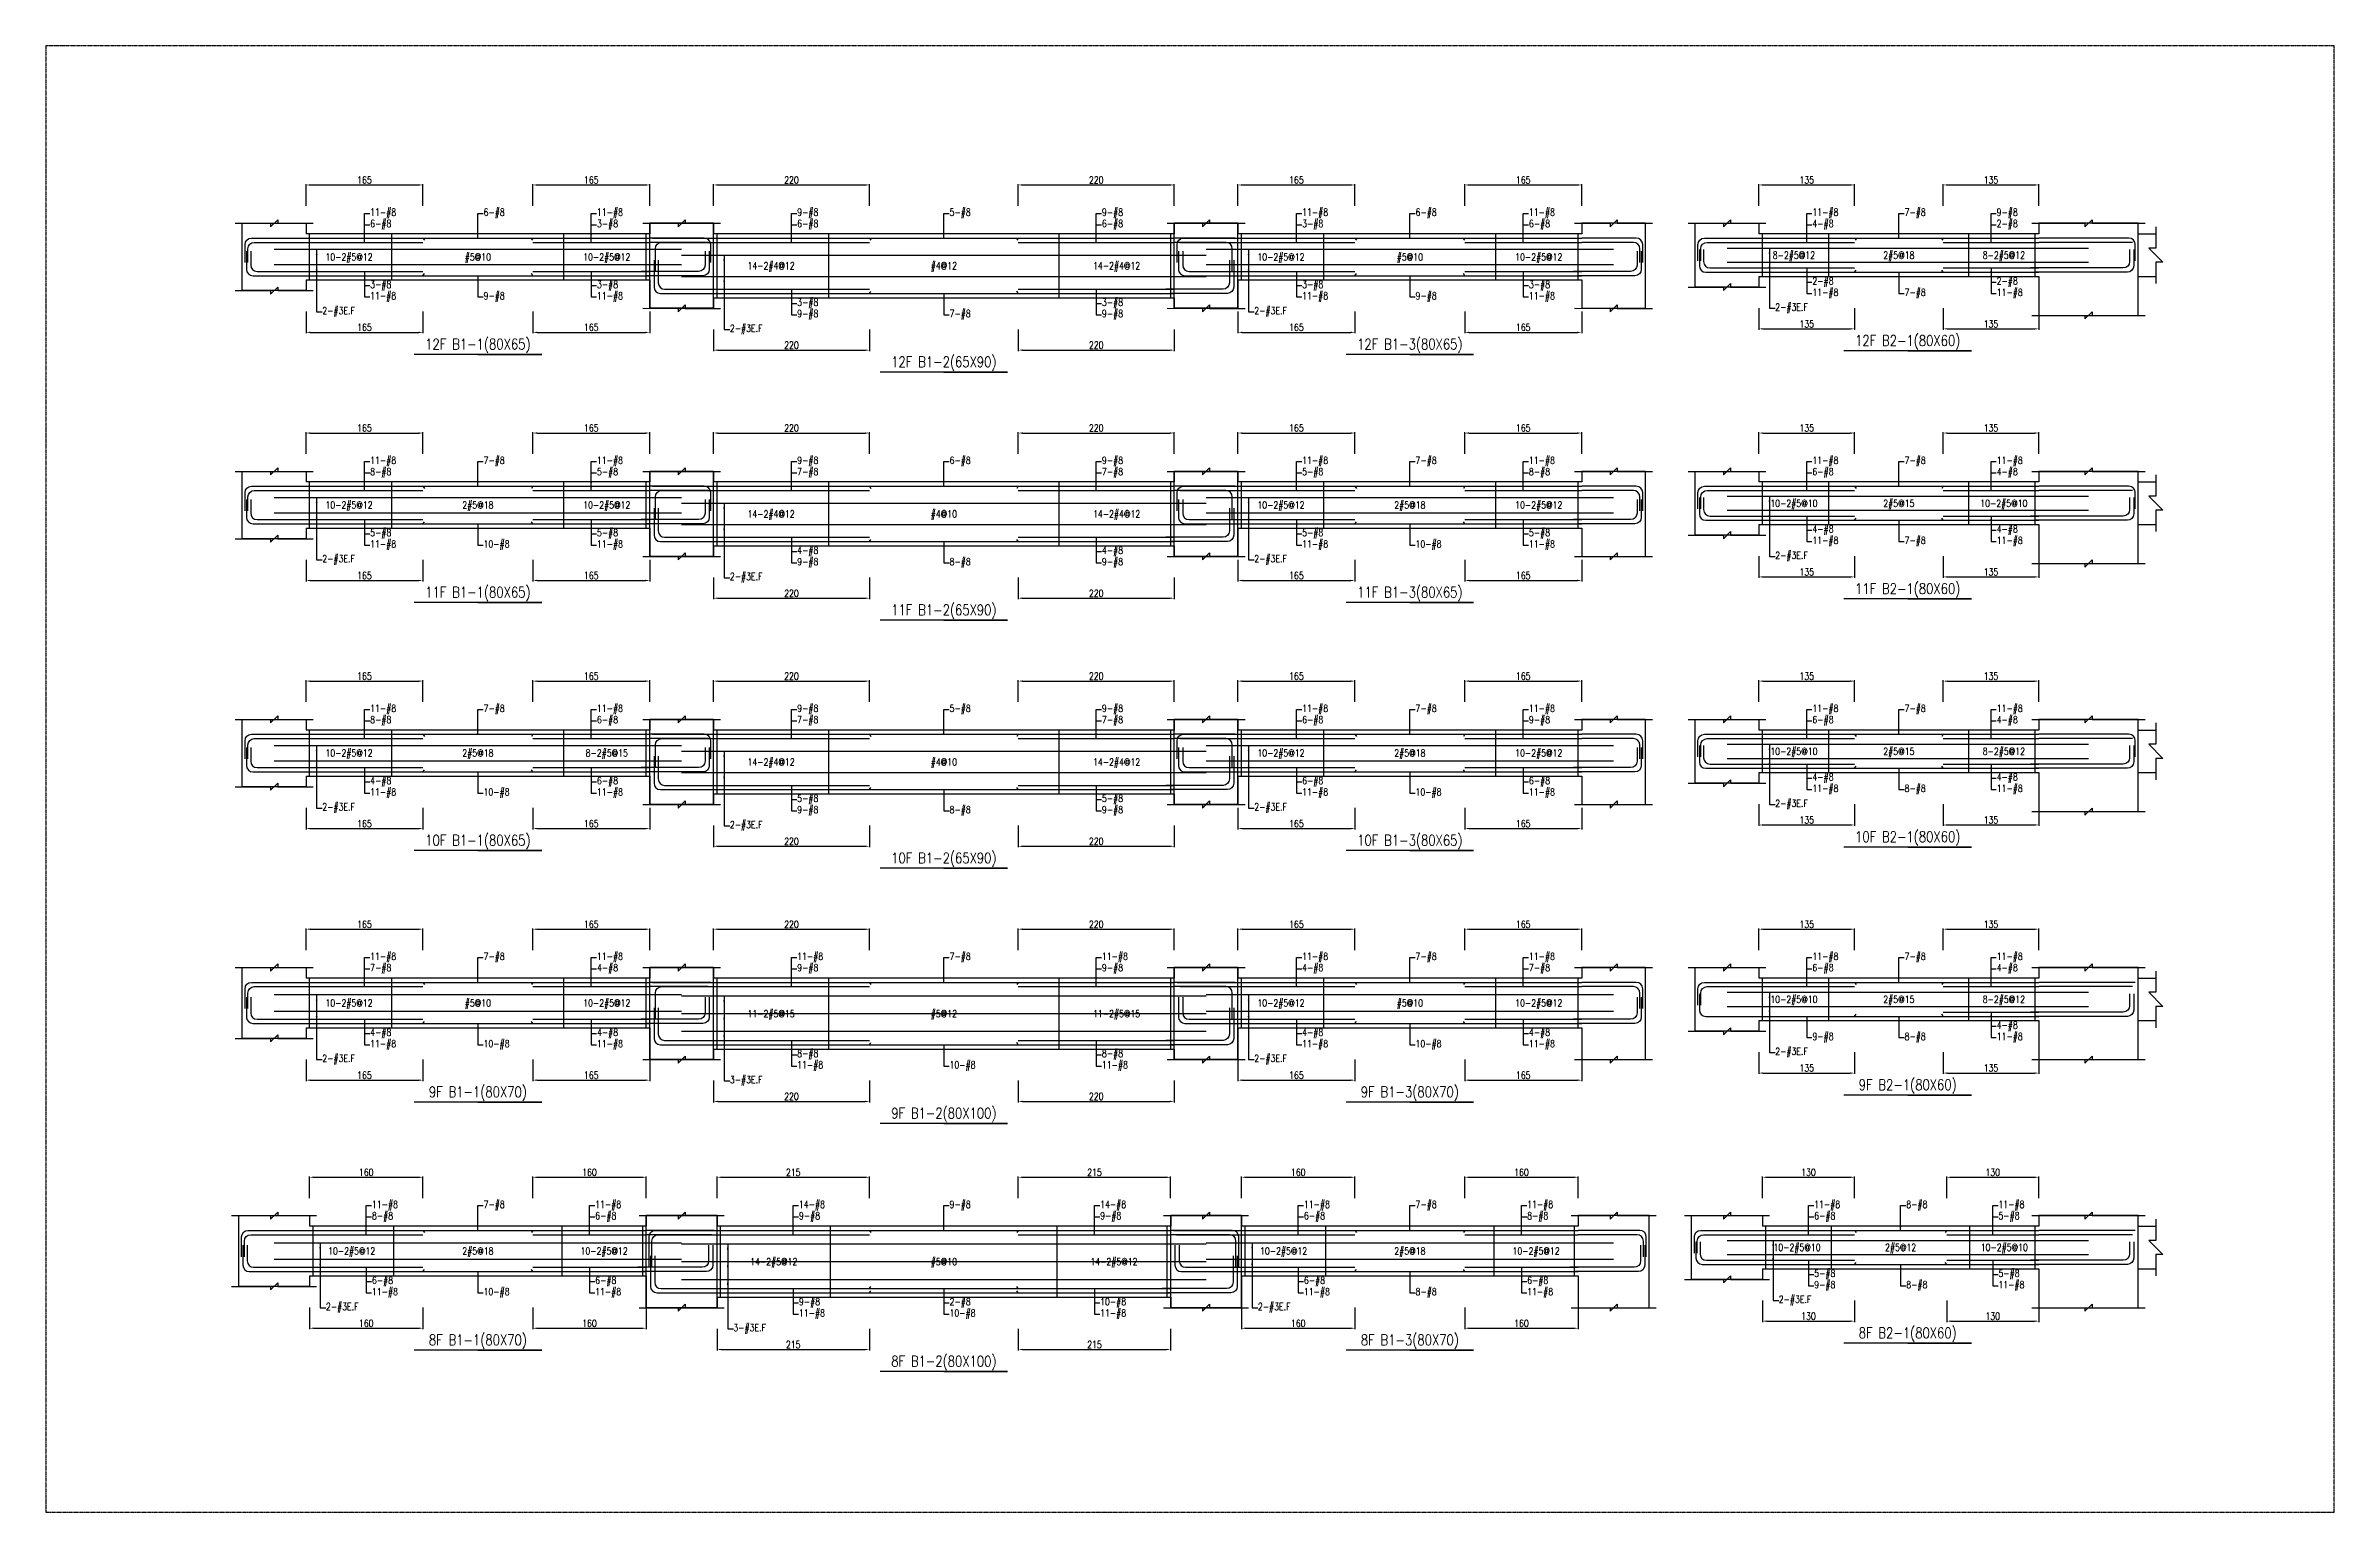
# Model space of a CAD drawing. Header units: millimetres. Extents: x 0 to 84580, y -12276 to 4373.
# Drawn here: x 32603 to 35832, y 0 to 2069 of the extents above; entities that cross this region are included whole.
import ezdxf
from ezdxf.enums import TextEntityAlignment as Align

# ---------------------------------------------------------------- set-up
doc = ezdxf.new("R2010")
doc.units = ezdxf.units.MM
doc.header["$MEASUREMENT"] = 0
doc.linetypes.add('CENTER', pattern=[2, 1.25, -0.25, 0.25, -0.25])
for name, color, linetype in [('S-DIM', 2, 'Continuous'), ('S-GRID', 1, 'CENTER'), ('S-LEADER', 2, 'Continuous'), ('S-RC', 130, 'Continuous'), ('S-REINF', 6, 'Continuous'), ('S-TEXT', 2, 'Continuous')]:
    doc.layers.add(name, color=color, linetype=linetype)
doc.styles.add('CS4', font='romans.shx', dxfattribs={"width": 0.8, "bigfont": 'lsp.shx'})
doc.styles.get("Standard").update_dxf_attribs({"font": 'arial.ttf'})
doc.dimstyles.new('ISO-25', dxfattribs={"dimtxt": 2.5, "dimasz": 2.5, "dimexe": 1.25, "dimexo": 0.625, "dimtad": 1, "dimtxsty": 'Standard', "dimcen": 2.5, "dimadec": 0, "dimazin": 0, "dimtfac": 1, "dimtmove": 0, "dimatfit": 3, "dimfxl": 0, "dimarcsym": 0})

msp = doc.modelspace()

# ---------------------------------------------------------------- texts
at = {"layer": 'S-LEADER', "char_height": 10, "attachment_point": 4, "style": 'CS4'}
for s, insert in [('11-#8', (33060.725, 1832.558)), ('6-#8', (33220.725, 1832.558)), ('11-#8', (33380.725, 1832.558)), ('9-#8', (33663.225, 1832.558)), ('5-#8', (33878.225, 1832.558)), ('9-#8', (34093.225, 1832.558)), ('11-#8', (34375.725, 1832.558)), ('6-#8', (34535.725, 1832.558)), ('11-#8', (34695.725, 1832.558)), ('11-#8', (35095.725, 1832.558)), ('7-#8', (35225.725, 1832.558)), ('9-#8', (35355.725, 1832.558)), ('6-#8', (33060.725, 1816.558)), ('3-#8', (33380.725, 1816.558)), ('6-#8', (33663.225, 1816.558)), ('6-#8', (34093.225, 1816.558)), ('3-#8', (34375.725, 1816.558)), ('6-#8', (34695.725, 1816.558)), ('4-#8', (35095.725, 1816.558)), ('2-#8', (35355.725, 1816.558)), ('2-#8', (35095.725, 1735.558)), ('2-#8', (35355.725, 1735.558)), ('3-#8', (33060.725, 1730.558)), ('11-#8', (33060.725, 1714.558)), ('9-#8', (33220.725, 1714.558)), ('3-#8', (33380.725, 1730.558)), ('11-#8', (33380.725, 1714.558)), ('3-#8', (33663.225, 1705.558)), ('3-#8', (34093.225, 1705.558)), ('3-#8', (34375.725, 1730.558)), ('11-#8', (34375.725, 1714.558)), ('9-#8', (34535.725, 1714.558)), ('3-#8', (34695.725, 1730.558)), ('11-#8', (34695.725, 1714.558)), ('11-#8', (35095.725, 1719.558)), ('7-#8', (35225.725, 1719.558)), ('11-#8', (35355.725, 1719.558)), ('9-#8', (33663.225, 1689.558)), ('7-#8', (33878.225, 1689.558)), ('9-#8', (34093.225, 1689.558)), ('11-#8', (33060.725, 1482.558)), ('7-#8', (33220.725, 1482.558)), ('11-#8', (33380.725, 1482.558)), ('9-#8', (33663.225, 1482.558)), ('6-#8', (33878.225, 1482.558)), ('9-#8', (34093.225, 1482.558)), ('11-#8', (34375.725, 1482.558)), ('7-#8', (34535.725, 1482.558)), ('11-#8', (34695.725, 1482.558)), ('11-#8', (35095.725, 1482.558)), ('7-#8', (35225.725, 1482.558)), ('11-#8', (35355.725, 1482.558)), ('8-#8', (33060.725, 1466.558)), ('5-#8', (33380.725, 1466.558)), ('7-#8', (33663.225, 1466.558)), ('7-#8', (34093.225, 1466.558)), ('5-#8', (34375.725, 1466.558)), ('8-#8', (34695.725, 1466.558)), ('6-#8', (35095.725, 1466.558)), ('4-#8', (35355.725, 1466.558)), ('5-#8', (33060.725, 1380.558)), ('5-#8', (33380.725, 1380.558)), ('5-#8', (34375.725, 1380.558)), ('5-#8', (34695.725, 1380.558)), ('4-#8', (35095.725, 1385.558)), ('4-#8', (35355.725, 1385.558)), ('11-#8', (33060.725, 1364.558)), ('10-#8', (33220.725, 1364.558)), ('11-#8', (33380.725, 1364.558)), ('4-#8', (33663.225, 1355.558)), ('4-#8', (34093.225, 1355.558)), ('11-#8', (34375.725, 1364.558)), ('10-#8', (34535.725, 1364.558)), ('11-#8', (34695.725, 1364.558)), ('11-#8', (35095.725, 1369.558)), ('7-#8', (35225.725, 1369.558)), ('11-#8', (35355.725, 1369.558)), ('9-#8', (33663.225, 1339.558)), ('8-#8', (33878.225, 1339.558)), ('9-#8', (34093.225, 1339.558)), ('11-#8', (33060.725, 1132.558)), ('7-#8', (33220.725, 1132.558)), ('11-#8', (33380.725, 1132.558)), ('9-#8', (33663.225, 1132.558)), ('5-#8', (33878.225, 1132.558)), ('9-#8', (34093.225, 1132.558)), ('11-#8', (34375.725, 1132.558)), ('7-#8', (34535.725, 1132.558)), ('11-#8', (34695.725, 1132.558)), ('11-#8', (35095.725, 1132.558)), ('7-#8', (35225.725, 1132.558)), ('11-#8', (35355.725, 1132.558)), ('8-#8', (33060.725, 1116.558)), ('6-#8', (33380.725, 1116.558)), ('7-#8', (33663.225, 1116.558)), ('7-#8', (34093.225, 1116.558)), ('6-#8', (34375.725, 1116.558)), ('9-#8', (34695.725, 1116.558)), ('6-#8', (35095.725, 1116.558)), ('4-#8', (35355.725, 1116.558)), ('4-#8', (33060.725, 1030.558)), ('6-#8', (33380.725, 1030.558)), ('6-#8', (34375.725, 1030.558)), ('6-#8', (34695.725, 1030.558)), ('4-#8', (35095.725, 1035.558)), ('4-#8', (35355.725, 1035.558)), ('11-#8', (33060.725, 1014.558)), ('10-#8', (33220.725, 1014.558)), ('11-#8', (33380.725, 1014.558)), ('5-#8', (33663.225, 1005.558)), ('5-#8', (34093.225, 1005.558)), ('11-#8', (34375.725, 1014.558)), ('10-#8', (34535.725, 1014.558)), ('11-#8', (34695.725, 1014.558)), ('11-#8', (35095.725, 1019.558)), ('8-#8', (35225.725, 1019.558)), ('11-#8', (35355.725, 1019.558)), ('9-#8', (33663.225, 989.558)), ('8-#8', (33878.225, 989.558)), ('9-#8', (34093.225, 989.558)), ('7-#8', (33060.725, 766.558)), ('11-#8', (33060.725, 782.558)), ('7-#8', (33220.725, 782.558)), ('4-#8', (33380.725, 766.558)), ('11-#8', (33380.725, 782.558)), ('9-#8', (33663.225, 766.558)), ('11-#8', (33663.225, 782.558)), ('7-#8', (33878.225, 782.558)), ('9-#8', (34093.225, 766.558)), ('11-#8', (34093.225, 782.558)), ('4-#8', (34375.725, 766.558)), ('11-#8', (34375.725, 782.558)), ('7-#8', (34535.725, 782.558)), ('7-#8', (34695.725, 766.558)), ('11-#8', (34695.725, 782.558)), ('6-#8', (35095.725, 766.558)), ('11-#8', (35095.725, 782.558)), ('7-#8', (35225.725, 782.558)), ('4-#8', (35355.725, 766.558)), ('11-#8', (35355.725, 782.558)), ('4-#8', (33060.725, 675.558)), ('4-#8', (33380.725, 675.558)), ('4-#8', (34375.725, 675.558)), ('4-#8', (34695.725, 675.558)), ('9-#8', (35095.725, 669.558)), ('8-#8', (35225.725, 669.558)), ('4-#8', (35355.725, 685.558)), ('11-#8', (35355.725, 669.558)), ('11-#8', (33060.725, 659.558)), ('10-#8', (33220.725, 659.558)), ('11-#8', (33380.725, 659.558)), ('8-#8', (33663.225, 645.558)), ('8-#8', (34093.225, 645.558)), ('11-#8', (34375.725, 659.558)), ('10-#8', (34535.725, 659.558)), ('11-#8', (34695.725, 659.558)), ('11-#8', (33663.225, 629.558)), ('10-#8', (33878.225, 629.558)), ('11-#8', (34093.225, 629.558)), ('8-#8', (33063.225, 416.558)), ('11-#8', (33063.225, 432.558)), ('7-#8', (33220.725, 432.558)), ('6-#8', (33378.225, 416.558)), ('11-#8', (33378.225, 432.558)), ('9-#8', (33665.725, 416.558)), ('14-#8', (33665.725, 432.558)), ('9-#8', (33878.225, 432.558)), ('9-#8', (34090.725, 416.558)), ('14-#8', (34090.725, 432.558)), ('6-#8', (34378.225, 416.558)), ('11-#8', (34378.225, 432.558)), ('7-#8', (34535.725, 432.558)), ('8-#8', (34693.225, 416.558)), ('11-#8', (34693.225, 432.558)), ('6-#8', (35098.225, 416.558)), ('11-#8', (35098.225, 432.558)), ('8-#8', (35228.225, 432.558)), ('5-#8', (35358.225, 416.558)), ('11-#8', (35358.225, 432.558)), ('6-#8', (33063.225, 325.558)), ('6-#8', (33378.225, 325.558)), ('6-#8', (34378.225, 325.558)), ('6-#8', (34693.225, 325.558)), ('5-#8', (35098.225, 335.558)), ('9-#8', (35098.225, 319.558)), ('8-#8', (35228.225, 319.558)), ('5-#8', (35358.225, 335.558)), ('11-#8', (35358.225, 319.558)), ('11-#8', (33063.225, 309.558)), ('10-#8', (33220.725, 309.558)), ('11-#8', (33378.225, 309.558)), ('9-#8', (33665.725, 295.558)), ('2-#8', (33878.225, 295.558)), ('10-#8', (34090.725, 295.558)), ('11-#8', (34378.225, 309.558)), ('8-#8', (34535.725, 309.558)), ('11-#8', (34693.225, 309.558)), ('11-#8', (33665.725, 279.558)), ('10-#8', (33878.225, 279.558)), ('11-#8', (34090.725, 279.558))]:
    msp.add_mtext(s, dxfattribs=dict(at, insert=insert))
at = {"layer": 'S-LEADER', "color": 3, "char_height": 10, "attachment_point": 4, "style": 'CS4'}
for s, insert in [('2-#3E.F', (32993.225, 1693.558)), ('2-#3E.F', (34308.225, 1693.558)), ('2-#3E.F', (35043.225, 1698.558)), ('2-#3E.F', (33568.225, 1668.558)), ('2-#3E.F', (35043.225, 1348.558)), ('2-#3E.F', (32993.225, 1343.558)), ('2-#3E.F', (33568.225, 1318.558)), ('2-#3E.F', (34308.225, 1343.558)), ('2-#3E.F', (32993.225, 993.558)), ('2-#3E.F', (34308.225, 993.558)), ('2-#3E.F', (35043.225, 998.558)), ('2-#3E.F', (33568.225, 968.558)), ('2-#3E.F', (32993.225, 638.558)), ('2-#3E.F', (34308.225, 638.558)), ('2-#3E.F', (35043.225, 648.558)), ('3-#3E.F', (33568.225, 608.558)), ('2-#3E.F', (32998.225, 288.558)), ('2-#3E.F', (34313.225, 288.558)), ('2-#3E.F', (35048.225, 298.558)), ('3-#3E.F', (33573.225, 258.558))]:
    msp.add_mtext(s, dxfattribs=dict(at, insert=insert))
at = {"layer": 'S-RC', "style": 'CS4', "width": 0.8}
for s, p in [('12F B1-1(80X65)', (33212.725, 1640.558)), ('12F B1-3(80X65)', (34527.725, 1640.558)), ('12F B2-1(80X60)', (35230.225, 1645.558)), ('12F B1-2(65X90)', (33870.225, 1615.558)), ('11F B1-1(80X65)', (33212.725, 1290.558)), ('11F B1-3(80X65)', (34527.725, 1290.558)), ('11F B2-1(80X60)', (35230.225, 1295.558)), ('11F B1-2(65X90)', (33870.225, 1265.558)), ('10F B1-1(80X65)', (33212.725, 940.558)), ('10F B1-3(80X65)', (34527.725, 940.558)), ('10F B2-1(80X60)', (35230.225, 945.558)), ('10F B1-2(65X90)', (33870.225, 915.558)), ('9F B1-1(80X70)', (33212.725, 585.558)), ('9F B1-3(80X70)', (34527.725, 585.558)), ('9F B2-1(80X60)', (35230.225, 595.558)), ('9F B1-2(80X100)', (33870.225, 555.558)), ('8F B2-1(80X60)', (35230.225, 245.558)), ('8F B1-1(80X70)', (33212.725, 235.558)), ('8F B1-3(80X70)', (34527.725, 235.558)), ('8F B1-2(80X100)', (33870.225, 205.558))]:
    msp.add_text(s, height=15, dxfattribs=at).set_placement(p, align=Align.CENTER)
at = {"layer": 'S-TEXT', "color": 1, "style": 'CS4', "width": 0.8}
for s, p in [('10-2#5@12', (33030.85, 1766.058)), ('#5@10', (33212.725, 1766.058)), ('10-2#5@12', (33394.6, 1766.058)), ('10-2#5@12', (34345.85, 1766.058)), ('#5@10', (34527.725, 1766.058)), ('10-2#5@12', (34709.6, 1766.058)), ('8-2#5@12', (35069.6, 1768.558)), ('2#5@18', (35217.725, 1768.558)), ('8-2#5@12', (35365.85, 1768.558)), ('14-2#4@12', (33626.475, 1753.558)), ('#4@12', (33870.225, 1753.558)), ('14-2#4@12', (34113.975, 1753.558)), ('10-2#5@12', (33030.85, 1416.058)), ('2#5@18', (33212.725, 1416.058)), ('10-2#5@12', (33394.6, 1416.058)), ('10-2#5@12', (34345.85, 1416.058)), ('2#5@18', (34527.725, 1416.058)), ('10-2#5@12', (34709.6, 1416.058)), ('10-2#5@10', (35069.6, 1418.558)), ('2#5@15', (35217.725, 1418.558)), ('10-2#5@10', (35365.85, 1418.558)), ('14-2#4@12', (33626.475, 1403.558)), ('#4@10', (33870.225, 1403.558)), ('14-2#4@12', (34113.975, 1403.558)), ('10-2#5@12', (33030.85, 1066.058)), ('2#5@18', (33212.725, 1066.058)), ('8-2#5@15', (33394.6, 1066.058)), ('10-2#5@12', (34345.85, 1066.058)), ('2#5@18', (34527.725, 1066.058)), ('10-2#5@12', (34709.6, 1066.058)), ('10-2#5@10', (35069.6, 1068.558)), ('2#5@15', (35217.725, 1068.558)), ('8-2#5@12', (35365.85, 1068.558)), ('14-2#4@12', (33626.475, 1053.558)), ('#4@10', (33870.225, 1053.558)), ('14-2#4@12', (34113.975, 1053.558)), ('10-2#5@12', (33030.85, 713.558)), ('#5@10', (33212.725, 713.558)), ('10-2#5@12', (33394.6, 713.558)), ('11-2#5@15', (33626.475, 698.558)), ('#5@12', (33870.225, 698.558)), ('11-2#5@15', (34113.975, 698.558)), ('10-2#5@12', (34345.85, 713.558)), ('#5@10', (34527.725, 713.558)), ('10-2#5@12', (34709.6, 713.558)), ('10-2#5@10', (35069.6, 718.558)), ('2#5@15', (35217.725, 718.558)), ('8-2#5@12', (35365.85, 718.558)), ('10-2#5@12', (33034.6, 363.558)), ('2#5@18', (33212.725, 363.558)), ('10-2#5@12', (33390.85, 363.558)), ('14-2#5@12', (33630.225, 348.558)), ('#5@10', (33870.225, 348.558)), ('14-2#5@12', (34110.225, 348.558)), ('10-2#5@12', (34349.6, 363.558)), ('2#5@18', (34527.725, 363.558)), ('10-2#5@12', (34705.85, 363.558)), ('10-2#5@10', (35073.975, 368.558)), ('2#5@12', (35220.225, 368.558)), ('10-2#5@10', (35366.475, 368.558))]:
    msp.add_text(s, height=10, dxfattribs=at).set_placement(p, align=Align.CENTER)

# ---------------------------------------------------------------- blocks, each defined once
blk = doc.blocks.new('*D218')
at = {"layer": 'DEFPOINTS', "color": 0, "transparency": 16777216}
for p in [(33135.2, 472.6), (32975.2, 442.6), (33135.2, 442.6)]:
    blk.add_point(p, dxfattribs=at)
at = {"layer": 'S-DIM', "color": 0, "lineweight": -2, "transparency": 16777216}
for p, q in [((32975.2, 443.2), (32975.2, 473.8)), ((32981.2, 472.6), (33129.2, 472.6)), ((33135.2, 443.2), (33135.2, 473.8))]:
    blk.add_line(p, q, dxfattribs=at)
at = {"layer": 'S-DIM', "color": 0, "transparency": 16777216}
for points in [[(32981.2, 473.6), (32981.2, 471.6), (32975.2, 472.6)], [(33129.2, 473.6), (33129.2, 471.6), (33135.2, 472.6)]]:
    blk.add_solid(points, dxfattribs=at)
at = {"layer": 'S-DIM', "color": 0, "transparency": 16777216, "insert": (33055.2, 479.6), "char_height": 10, "attachment_point": 5, "style": 'CS4'}
blk.add_mtext('160', dxfattribs=at)
blk = doc.blocks.new('*D264')
at = {"layer": 'DEFPOINTS', "color": 0, "transparency": 16777216}
for p in [(33450.2, 472.6), (33290.2, 442.6), (33450.2, 442.6)]:
    blk.add_point(p, dxfattribs=at)
at = {"layer": 'S-DIM', "color": 0, "lineweight": -2, "transparency": 16777216}
for p, q in [((33290.2, 443.2), (33290.2, 473.8)), ((33296.2, 472.6), (33444.2, 472.6)), ((33450.2, 443.2), (33450.2, 473.8))]:
    blk.add_line(p, q, dxfattribs=at)
at = {"layer": 'S-DIM', "color": 0, "transparency": 16777216}
for points in [[(33296.2, 473.6), (33296.2, 471.6), (33290.2, 472.6)], [(33444.2, 473.6), (33444.2, 471.6), (33450.2, 472.6)]]:
    blk.add_solid(points, dxfattribs=at)
at = {"layer": 'S-DIM', "color": 0, "transparency": 16777216, "insert": (33370.2, 479.6), "char_height": 10, "attachment_point": 5, "style": 'CS4'}
blk.add_mtext('160', dxfattribs=at)
blk = doc.blocks.new('*D265')
at = {"layer": 'DEFPOINTS', "color": 0, "transparency": 16777216}
for p in [(32975.2, 289.6), (33135.2, 289.6), (33135.2, 259.6)]:
    blk.add_point(p, dxfattribs=at)
at = {"layer": 'S-DIM', "color": 0, "lineweight": -2, "transparency": 16777216}
for p, q in [((32975.2, 288.9), (32975.2, 258.3)), ((32981.2, 259.6), (33129.2, 259.6)), ((33135.2, 288.9), (33135.2, 258.3))]:
    blk.add_line(p, q, dxfattribs=at)
at = {"layer": 'S-DIM', "color": 0, "transparency": 16777216}
for points in [[(32981.2, 260.6), (32981.2, 258.6), (32975.2, 259.6)], [(33129.2, 260.6), (33129.2, 258.6), (33135.2, 259.6)]]:
    blk.add_solid(points, dxfattribs=at)
at = {"layer": 'S-DIM', "color": 0, "transparency": 16777216, "insert": (33055.2, 266.6), "char_height": 10, "attachment_point": 5, "style": 'CS4'}
blk.add_mtext('160', dxfattribs=at)
blk = doc.blocks.new('*D266')
at = {"layer": 'DEFPOINTS', "color": 0, "transparency": 16777216}
for p in [(33290.2, 289.6), (33450.2, 289.6), (33450.2, 259.6)]:
    blk.add_point(p, dxfattribs=at)
at = {"layer": 'S-DIM', "color": 0, "lineweight": -2, "transparency": 16777216}
for p, q in [((33290.2, 288.9), (33290.2, 258.3)), ((33296.2, 259.6), (33444.2, 259.6)), ((33450.2, 288.9), (33450.2, 258.3))]:
    blk.add_line(p, q, dxfattribs=at)
at = {"layer": 'S-DIM', "color": 0, "transparency": 16777216}
for points in [[(33296.2, 260.6), (33296.2, 258.6), (33290.2, 259.6)], [(33444.2, 260.6), (33444.2, 258.6), (33450.2, 259.6)]]:
    blk.add_solid(points, dxfattribs=at)
at = {"layer": 'S-DIM', "color": 0, "transparency": 16777216, "insert": (33370.2, 266.6), "char_height": 10, "attachment_point": 5, "style": 'CS4'}
blk.add_mtext('160', dxfattribs=at)
blk = doc.blocks.new('*D267')
at = {"layer": 'DEFPOINTS', "color": 0, "transparency": 16777216}
for p in [(33135.2, 822.6), (32970.2, 792.6), (33135.2, 792.6)]:
    blk.add_point(p, dxfattribs=at)
at = {"layer": 'S-DIM', "color": 0, "lineweight": -2, "transparency": 16777216}
for p, q in [((32970.2, 793.2), (32970.2, 823.8)), ((32976.2, 822.6), (33129.2, 822.6)), ((33135.2, 793.2), (33135.2, 823.8))]:
    blk.add_line(p, q, dxfattribs=at)
at = {"layer": 'S-DIM', "color": 0, "transparency": 16777216}
for points in [[(32976.2, 823.6), (32976.2, 821.6), (32970.2, 822.6)], [(33129.2, 823.6), (33129.2, 821.6), (33135.2, 822.6)]]:
    blk.add_solid(points, dxfattribs=at)
at = {"layer": 'S-DIM', "color": 0, "transparency": 16777216, "insert": (33052.7, 829.6), "char_height": 10, "attachment_point": 5, "style": 'CS4'}
blk.add_mtext('165', dxfattribs=at)
blk = doc.blocks.new('*D268')
at = {"layer": 'DEFPOINTS', "color": 0, "transparency": 16777216}
for p in [(33455.2, 822.6), (33290.2, 792.6), (33455.2, 792.6)]:
    blk.add_point(p, dxfattribs=at)
at = {"layer": 'S-DIM', "color": 0, "lineweight": -2, "transparency": 16777216}
for p, q in [((33290.2, 793.2), (33290.2, 823.8)), ((33296.2, 822.6), (33449.2, 822.6)), ((33455.2, 793.2), (33455.2, 823.8))]:
    blk.add_line(p, q, dxfattribs=at)
at = {"layer": 'S-DIM', "color": 0, "transparency": 16777216}
for points in [[(33296.2, 823.6), (33296.2, 821.6), (33290.2, 822.6)], [(33449.2, 823.6), (33449.2, 821.6), (33455.2, 822.6)]]:
    blk.add_solid(points, dxfattribs=at)
at = {"layer": 'S-DIM', "color": 0, "transparency": 16777216, "insert": (33372.7, 829.6), "char_height": 10, "attachment_point": 5, "style": 'CS4'}
blk.add_mtext('165', dxfattribs=at)
blk = doc.blocks.new('*D269')
at = {"layer": 'DEFPOINTS', "color": 0, "transparency": 16777216}
for p in [(32970.2, 639.6), (33135.2, 639.6), (33135.2, 609.6)]:
    blk.add_point(p, dxfattribs=at)
at = {"layer": 'S-DIM', "color": 0, "lineweight": -2, "transparency": 16777216}
for p, q in [((32970.2, 638.9), (32970.2, 608.3)), ((33135.2, 638.9), (33135.2, 608.3)), ((32976.2, 609.6), (33129.2, 609.6))]:
    blk.add_line(p, q, dxfattribs=at)
at = {"layer": 'S-DIM', "color": 0, "transparency": 16777216}
for points in [[(32976.2, 610.6), (32976.2, 608.6), (32970.2, 609.6)], [(33129.2, 610.6), (33129.2, 608.6), (33135.2, 609.6)]]:
    blk.add_solid(points, dxfattribs=at)
at = {"layer": 'S-DIM', "color": 0, "transparency": 16777216, "insert": (33052.7, 616.6), "char_height": 10, "attachment_point": 5, "style": 'CS4'}
blk.add_mtext('165', dxfattribs=at)
blk = doc.blocks.new('*D270')
at = {"layer": 'DEFPOINTS', "color": 0, "transparency": 16777216}
for p in [(33290.2, 639.6), (33455.2, 639.6), (33455.2, 609.6)]:
    blk.add_point(p, dxfattribs=at)
at = {"layer": 'S-DIM', "color": 0, "lineweight": -2, "transparency": 16777216}
for p, q in [((33290.2, 638.9), (33290.2, 608.3)), ((33455.2, 638.9), (33455.2, 608.3)), ((33296.2, 609.6), (33449.2, 609.6))]:
    blk.add_line(p, q, dxfattribs=at)
at = {"layer": 'S-DIM', "color": 0, "transparency": 16777216}
for points in [[(33296.2, 610.6), (33296.2, 608.6), (33290.2, 609.6)], [(33449.2, 610.6), (33449.2, 608.6), (33455.2, 609.6)]]:
    blk.add_solid(points, dxfattribs=at)
at = {"layer": 'S-DIM', "color": 0, "transparency": 16777216, "insert": (33372.7, 616.6), "char_height": 10, "attachment_point": 5, "style": 'CS4'}
blk.add_mtext('165', dxfattribs=at)
blk = doc.blocks.new('*D271')
at = {"layer": 'DEFPOINTS', "color": 0, "transparency": 16777216}
for p in [(33135.2, 1172.6), (32970.2, 1142.6), (33135.2, 1142.6)]:
    blk.add_point(p, dxfattribs=at)
at = {"layer": 'S-DIM', "color": 0, "lineweight": -2, "transparency": 16777216}
for p, q in [((32970.2, 1143.2), (32970.2, 1173.8)), ((32976.2, 1172.6), (33129.2, 1172.6)), ((33135.2, 1143.2), (33135.2, 1173.8))]:
    blk.add_line(p, q, dxfattribs=at)
at = {"layer": 'S-DIM', "color": 0, "transparency": 16777216}
for points in [[(32976.2, 1173.6), (32976.2, 1171.6), (32970.2, 1172.6)], [(33129.2, 1173.6), (33129.2, 1171.6), (33135.2, 1172.6)]]:
    blk.add_solid(points, dxfattribs=at)
at = {"layer": 'S-DIM', "color": 0, "transparency": 16777216, "insert": (33052.7, 1179.6), "char_height": 10, "attachment_point": 5, "style": 'CS4'}
blk.add_mtext('165', dxfattribs=at)
blk = doc.blocks.new('*D272')
at = {"layer": 'DEFPOINTS', "color": 0, "transparency": 16777216}
for p in [(33455.2, 1172.6), (33290.2, 1142.6), (33455.2, 1142.6)]:
    blk.add_point(p, dxfattribs=at)
at = {"layer": 'S-DIM', "color": 0, "lineweight": -2, "transparency": 16777216}
for p, q in [((33290.2, 1143.2), (33290.2, 1173.8)), ((33296.2, 1172.6), (33449.2, 1172.6)), ((33455.2, 1143.2), (33455.2, 1173.8))]:
    blk.add_line(p, q, dxfattribs=at)
at = {"layer": 'S-DIM', "color": 0, "transparency": 16777216}
for points in [[(33296.2, 1173.6), (33296.2, 1171.6), (33290.2, 1172.6)], [(33449.2, 1173.6), (33449.2, 1171.6), (33455.2, 1172.6)]]:
    blk.add_solid(points, dxfattribs=at)
at = {"layer": 'S-DIM', "color": 0, "transparency": 16777216, "insert": (33372.7, 1179.6), "char_height": 10, "attachment_point": 5, "style": 'CS4'}
blk.add_mtext('165', dxfattribs=at)
blk = doc.blocks.new('*D273')
at = {"layer": 'DEFPOINTS', "color": 0, "transparency": 16777216}
for p in [(32970.2, 994.6), (33135.2, 994.6), (33135.2, 964.6)]:
    blk.add_point(p, dxfattribs=at)
at = {"layer": 'S-DIM', "color": 0, "lineweight": -2, "transparency": 16777216}
for p, q in [((32970.2, 993.9), (32970.2, 963.3)), ((33135.2, 993.9), (33135.2, 963.3)), ((32976.2, 964.6), (33129.2, 964.6))]:
    blk.add_line(p, q, dxfattribs=at)
at = {"layer": 'S-DIM', "color": 0, "transparency": 16777216}
for points in [[(32976.2, 965.6), (32976.2, 963.6), (32970.2, 964.6)], [(33129.2, 965.6), (33129.2, 963.6), (33135.2, 964.6)]]:
    blk.add_solid(points, dxfattribs=at)
at = {"layer": 'S-DIM', "color": 0, "transparency": 16777216, "insert": (33052.7, 971.6), "char_height": 10, "attachment_point": 5, "style": 'CS4'}
blk.add_mtext('165', dxfattribs=at)
blk = doc.blocks.new('*D274')
at = {"layer": 'DEFPOINTS', "color": 0, "transparency": 16777216}
for p in [(33290.2, 994.6), (33455.2, 994.6), (33455.2, 964.6)]:
    blk.add_point(p, dxfattribs=at)
at = {"layer": 'S-DIM', "color": 0, "lineweight": -2, "transparency": 16777216}
for p, q in [((33290.2, 993.9), (33290.2, 963.3)), ((33455.2, 993.9), (33455.2, 963.3)), ((33296.2, 964.6), (33449.2, 964.6))]:
    blk.add_line(p, q, dxfattribs=at)
at = {"layer": 'S-DIM', "color": 0, "transparency": 16777216}
for points in [[(33296.2, 965.6), (33296.2, 963.6), (33290.2, 964.6)], [(33449.2, 965.6), (33449.2, 963.6), (33455.2, 964.6)]]:
    blk.add_solid(points, dxfattribs=at)
at = {"layer": 'S-DIM', "color": 0, "transparency": 16777216, "insert": (33372.7, 971.6), "char_height": 10, "attachment_point": 5, "style": 'CS4'}
blk.add_mtext('165', dxfattribs=at)
blk = doc.blocks.new('*D275')
at = {"layer": 'DEFPOINTS', "color": 0, "transparency": 16777216}
for p in [(33135.2, 1522.6), (32970.2, 1492.6), (33135.2, 1492.6)]:
    blk.add_point(p, dxfattribs=at)
at = {"layer": 'S-DIM', "color": 0, "lineweight": -2, "transparency": 16777216}
for p, q in [((32970.2, 1493.2), (32970.2, 1523.8)), ((32976.2, 1522.6), (33129.2, 1522.6)), ((33135.2, 1493.2), (33135.2, 1523.8))]:
    blk.add_line(p, q, dxfattribs=at)
at = {"layer": 'S-DIM', "color": 0, "transparency": 16777216}
for points in [[(32976.2, 1523.6), (32976.2, 1521.6), (32970.2, 1522.6)], [(33129.2, 1523.6), (33129.2, 1521.6), (33135.2, 1522.6)]]:
    blk.add_solid(points, dxfattribs=at)
at = {"layer": 'S-DIM', "color": 0, "transparency": 16777216, "insert": (33052.7, 1529.6), "char_height": 10, "attachment_point": 5, "style": 'CS4'}
blk.add_mtext('165', dxfattribs=at)
blk = doc.blocks.new('*D276')
at = {"layer": 'DEFPOINTS', "color": 0, "transparency": 16777216}
for p in [(33455.2, 1522.6), (33290.2, 1492.6), (33455.2, 1492.6)]:
    blk.add_point(p, dxfattribs=at)
at = {"layer": 'S-DIM', "color": 0, "lineweight": -2, "transparency": 16777216}
for p, q in [((33290.2, 1493.2), (33290.2, 1523.8)), ((33296.2, 1522.6), (33449.2, 1522.6)), ((33455.2, 1493.2), (33455.2, 1523.8))]:
    blk.add_line(p, q, dxfattribs=at)
at = {"layer": 'S-DIM', "color": 0, "transparency": 16777216}
for points in [[(33296.2, 1523.6), (33296.2, 1521.6), (33290.2, 1522.6)], [(33449.2, 1523.6), (33449.2, 1521.6), (33455.2, 1522.6)]]:
    blk.add_solid(points, dxfattribs=at)
at = {"layer": 'S-DIM', "color": 0, "transparency": 16777216, "insert": (33372.7, 1529.6), "char_height": 10, "attachment_point": 5, "style": 'CS4'}
blk.add_mtext('165', dxfattribs=at)
blk = doc.blocks.new('*D277')
at = {"layer": 'DEFPOINTS', "color": 0, "transparency": 16777216}
for p in [(32970.2, 1344.6), (33135.2, 1344.6), (33135.2, 1314.6)]:
    blk.add_point(p, dxfattribs=at)
at = {"layer": 'S-DIM', "color": 0, "lineweight": -2, "transparency": 16777216}
for p, q in [((32970.2, 1343.9), (32970.2, 1313.3)), ((33135.2, 1343.9), (33135.2, 1313.3)), ((32976.2, 1314.6), (33129.2, 1314.6))]:
    blk.add_line(p, q, dxfattribs=at)
at = {"layer": 'S-DIM', "color": 0, "transparency": 16777216}
for points in [[(32976.2, 1315.6), (32976.2, 1313.6), (32970.2, 1314.6)], [(33129.2, 1315.6), (33129.2, 1313.6), (33135.2, 1314.6)]]:
    blk.add_solid(points, dxfattribs=at)
at = {"layer": 'S-DIM', "color": 0, "transparency": 16777216, "insert": (33052.7, 1321.6), "char_height": 10, "attachment_point": 5, "style": 'CS4'}
blk.add_mtext('165', dxfattribs=at)
blk = doc.blocks.new('*D278')
at = {"layer": 'DEFPOINTS', "color": 0, "transparency": 16777216}
for p in [(33290.2, 1344.6), (33455.2, 1344.6), (33455.2, 1314.6)]:
    blk.add_point(p, dxfattribs=at)
at = {"layer": 'S-DIM', "color": 0, "lineweight": -2, "transparency": 16777216}
for p, q in [((33290.2, 1343.9), (33290.2, 1313.3)), ((33455.2, 1343.9), (33455.2, 1313.3)), ((33296.2, 1314.6), (33449.2, 1314.6))]:
    blk.add_line(p, q, dxfattribs=at)
at = {"layer": 'S-DIM', "color": 0, "transparency": 16777216}
for points in [[(33296.2, 1315.6), (33296.2, 1313.6), (33290.2, 1314.6)], [(33449.2, 1315.6), (33449.2, 1313.6), (33455.2, 1314.6)]]:
    blk.add_solid(points, dxfattribs=at)
at = {"layer": 'S-DIM', "color": 0, "transparency": 16777216, "insert": (33372.7, 1321.6), "char_height": 10, "attachment_point": 5, "style": 'CS4'}
blk.add_mtext('165', dxfattribs=at)
blk = doc.blocks.new('*D279')
at = {"layer": 'DEFPOINTS', "color": 0, "transparency": 16777216}
for p in [(32970.2, 1842.6), (33135.2, 1872.6), (33135.2, 1842.6)]:
    blk.add_point(p, dxfattribs=at)
at = {"layer": 'S-DIM', "color": 0, "lineweight": -2, "transparency": 16777216}
for p, q in [((32970.2, 1843.2), (32970.2, 1873.8)), ((33135.2, 1843.2), (33135.2, 1873.8)), ((32976.2, 1872.6), (33129.2, 1872.6))]:
    blk.add_line(p, q, dxfattribs=at)
at = {"layer": 'S-DIM', "color": 0, "transparency": 16777216}
for points in [[(32976.2, 1873.6), (32976.2, 1871.6), (32970.2, 1872.6)], [(33129.2, 1873.6), (33129.2, 1871.6), (33135.2, 1872.6)]]:
    blk.add_solid(points, dxfattribs=at)
at = {"layer": 'S-DIM', "color": 0, "transparency": 16777216, "insert": (33052.7, 1879.6), "char_height": 10, "attachment_point": 5, "style": 'CS4'}
blk.add_mtext('165', dxfattribs=at)
blk = doc.blocks.new('*D280')
at = {"layer": 'DEFPOINTS', "color": 0, "transparency": 16777216}
for p in [(33290.2, 1842.6), (33455.2, 1872.6), (33455.2, 1842.6)]:
    blk.add_point(p, dxfattribs=at)
at = {"layer": 'S-DIM', "color": 0, "lineweight": -2, "transparency": 16777216}
for p, q in [((33290.2, 1843.2), (33290.2, 1873.8)), ((33455.2, 1843.2), (33455.2, 1873.8)), ((33296.2, 1872.6), (33449.2, 1872.6))]:
    blk.add_line(p, q, dxfattribs=at)
at = {"layer": 'S-DIM', "color": 0, "transparency": 16777216}
for points in [[(33296.2, 1873.6), (33296.2, 1871.6), (33290.2, 1872.6)], [(33449.2, 1873.6), (33449.2, 1871.6), (33455.2, 1872.6)]]:
    blk.add_solid(points, dxfattribs=at)
at = {"layer": 'S-DIM', "color": 0, "transparency": 16777216, "insert": (33372.7, 1879.6), "char_height": 10, "attachment_point": 5, "style": 'CS4'}
blk.add_mtext('165', dxfattribs=at)
blk = doc.blocks.new('*D281')
at = {"layer": 'DEFPOINTS', "color": 0, "transparency": 16777216}
for p in [(32970.2, 1694.6), (33135.2, 1694.6), (33135.2, 1664.6)]:
    blk.add_point(p, dxfattribs=at)
at = {"layer": 'S-DIM', "color": 0, "lineweight": -2, "transparency": 16777216}
for p, q in [((32970.2, 1693.9), (32970.2, 1663.3)), ((33135.2, 1693.9), (33135.2, 1663.3)), ((32976.2, 1664.6), (33129.2, 1664.6))]:
    blk.add_line(p, q, dxfattribs=at)
at = {"layer": 'S-DIM', "color": 0, "transparency": 16777216}
for points in [[(32976.2, 1665.6), (32976.2, 1663.6), (32970.2, 1664.6)], [(33129.2, 1665.6), (33129.2, 1663.6), (33135.2, 1664.6)]]:
    blk.add_solid(points, dxfattribs=at)
at = {"layer": 'S-DIM', "color": 0, "transparency": 16777216, "insert": (33052.7, 1671.6), "char_height": 10, "attachment_point": 5, "style": 'CS4'}
blk.add_mtext('165', dxfattribs=at)
blk = doc.blocks.new('*D282')
at = {"layer": 'DEFPOINTS', "color": 0, "transparency": 16777216}
for p in [(33290.2, 1694.6), (33455.2, 1694.6), (33455.2, 1664.6)]:
    blk.add_point(p, dxfattribs=at)
at = {"layer": 'S-DIM', "color": 0, "lineweight": -2, "transparency": 16777216}
for p, q in [((33290.2, 1693.9), (33290.2, 1663.3)), ((33455.2, 1693.9), (33455.2, 1663.3)), ((33296.2, 1664.6), (33449.2, 1664.6))]:
    blk.add_line(p, q, dxfattribs=at)
at = {"layer": 'S-DIM', "color": 0, "transparency": 16777216}
for points in [[(33296.2, 1665.6), (33296.2, 1663.6), (33290.2, 1664.6)], [(33449.2, 1665.6), (33449.2, 1663.6), (33455.2, 1664.6)]]:
    blk.add_solid(points, dxfattribs=at)
at = {"layer": 'S-DIM', "color": 0, "transparency": 16777216, "insert": (33372.7, 1671.6), "char_height": 10, "attachment_point": 5, "style": 'CS4'}
blk.add_mtext('165', dxfattribs=at)
blk = doc.blocks.new('*D283')
at = {"layer": 'DEFPOINTS', "color": 0, "transparency": 16777216}
for p in [(33765.2, 472.6), (33550.2, 442.6), (33765.2, 442.6)]:
    blk.add_point(p, dxfattribs=at)
at = {"layer": 'S-DIM', "color": 0, "lineweight": -2, "transparency": 16777216}
for p, q in [((33550.2, 443.2), (33550.2, 473.8)), ((33556.2, 472.6), (33759.2, 472.6)), ((33765.2, 443.2), (33765.2, 473.8))]:
    blk.add_line(p, q, dxfattribs=at)
at = {"layer": 'S-DIM', "color": 0, "transparency": 16777216}
for points in [[(33556.2, 473.6), (33556.2, 471.6), (33550.2, 472.6)], [(33759.2, 473.6), (33759.2, 471.6), (33765.2, 472.6)]]:
    blk.add_solid(points, dxfattribs=at)
at = {"layer": 'S-DIM', "color": 0, "transparency": 16777216, "insert": (33657.7, 479.6), "char_height": 10, "attachment_point": 5, "style": 'CS4'}
blk.add_mtext('215', dxfattribs=at)
blk = doc.blocks.new('*D284')
at = {"layer": 'DEFPOINTS', "color": 0, "transparency": 16777216}
for p in [(34190.2, 472.6), (33975.2, 442.6), (34190.2, 442.6)]:
    blk.add_point(p, dxfattribs=at)
at = {"layer": 'S-DIM', "color": 0, "lineweight": -2, "transparency": 16777216}
for p, q in [((33975.2, 443.2), (33975.2, 473.8)), ((33981.2, 472.6), (34184.2, 472.6)), ((34190.2, 443.2), (34190.2, 473.8))]:
    blk.add_line(p, q, dxfattribs=at)
at = {"layer": 'S-DIM', "color": 0, "transparency": 16777216}
for points in [[(33981.2, 473.6), (33981.2, 471.6), (33975.2, 472.6)], [(34184.2, 473.6), (34184.2, 471.6), (34190.2, 472.6)]]:
    blk.add_solid(points, dxfattribs=at)
at = {"layer": 'S-DIM', "color": 0, "transparency": 16777216, "insert": (34082.7, 479.6), "char_height": 10, "attachment_point": 5, "style": 'CS4'}
blk.add_mtext('215', dxfattribs=at)
blk = doc.blocks.new('*D285')
at = {"layer": 'DEFPOINTS', "color": 0, "transparency": 16777216}
for p in [(33550.2, 259.6), (33765.2, 259.6), (33765.2, 229.6)]:
    blk.add_point(p, dxfattribs=at)
at = {"layer": 'S-DIM', "color": 0, "lineweight": -2, "transparency": 16777216}
for p, q in [((33550.2, 258.9), (33550.2, 228.3)), ((33765.2, 258.9), (33765.2, 228.3)), ((33556.2, 229.6), (33759.2, 229.6))]:
    blk.add_line(p, q, dxfattribs=at)
at = {"layer": 'S-DIM', "color": 0, "transparency": 16777216}
for points in [[(33556.2, 230.6), (33556.2, 228.6), (33550.2, 229.6)], [(33759.2, 230.6), (33759.2, 228.6), (33765.2, 229.6)]]:
    blk.add_solid(points, dxfattribs=at)
at = {"layer": 'S-DIM', "color": 0, "transparency": 16777216, "insert": (33657.7, 236.6), "char_height": 10, "attachment_point": 5, "style": 'CS4'}
blk.add_mtext('215', dxfattribs=at)
blk = doc.blocks.new('*D286')
at = {"layer": 'DEFPOINTS', "color": 0, "transparency": 16777216}
for p in [(33975.2, 259.6), (34190.2, 259.6), (34190.2, 229.6)]:
    blk.add_point(p, dxfattribs=at)
at = {"layer": 'S-DIM', "color": 0, "lineweight": -2, "transparency": 16777216}
for p, q in [((33975.2, 258.9), (33975.2, 228.3)), ((34190.2, 258.9), (34190.2, 228.3)), ((33981.2, 229.6), (34184.2, 229.6))]:
    blk.add_line(p, q, dxfattribs=at)
at = {"layer": 'S-DIM', "color": 0, "transparency": 16777216}
for points in [[(33981.2, 230.6), (33981.2, 228.6), (33975.2, 229.6)], [(34184.2, 230.6), (34184.2, 228.6), (34190.2, 229.6)]]:
    blk.add_solid(points, dxfattribs=at)
at = {"layer": 'S-DIM', "color": 0, "transparency": 16777216, "insert": (34082.7, 236.6), "char_height": 10, "attachment_point": 5, "style": 'CS4'}
blk.add_mtext('215', dxfattribs=at)
blk = doc.blocks.new('*D287')
at = {"layer": 'DEFPOINTS', "color": 0, "transparency": 16777216}
for p in [(33765.2, 822.6), (33545.2, 792.6), (33765.2, 792.6)]:
    blk.add_point(p, dxfattribs=at)
at = {"layer": 'S-DIM', "color": 0, "lineweight": -2, "transparency": 16777216}
for p, q in [((33545.2, 793.2), (33545.2, 823.8)), ((33551.2, 822.6), (33759.2, 822.6)), ((33765.2, 793.2), (33765.2, 823.8))]:
    blk.add_line(p, q, dxfattribs=at)
at = {"layer": 'S-DIM', "color": 0, "transparency": 16777216}
for points in [[(33551.2, 823.6), (33551.2, 821.6), (33545.2, 822.6)], [(33759.2, 823.6), (33759.2, 821.6), (33765.2, 822.6)]]:
    blk.add_solid(points, dxfattribs=at)
at = {"layer": 'S-DIM', "color": 0, "transparency": 16777216, "insert": (33655.2, 829.6), "char_height": 10, "attachment_point": 5, "style": 'CS4'}
blk.add_mtext('220', dxfattribs=at)
blk = doc.blocks.new('*D288')
at = {"layer": 'DEFPOINTS', "color": 0, "transparency": 16777216}
for p in [(34195.2, 822.6), (33975.2, 792.6), (34195.2, 792.6)]:
    blk.add_point(p, dxfattribs=at)
at = {"layer": 'S-DIM', "color": 0, "lineweight": -2, "transparency": 16777216}
for p, q in [((33975.2, 793.2), (33975.2, 823.8)), ((33981.2, 822.6), (34189.2, 822.6)), ((34195.2, 793.2), (34195.2, 823.8))]:
    blk.add_line(p, q, dxfattribs=at)
at = {"layer": 'S-DIM', "color": 0, "transparency": 16777216}
for points in [[(33981.2, 823.6), (33981.2, 821.6), (33975.2, 822.6)], [(34189.2, 823.6), (34189.2, 821.6), (34195.2, 822.6)]]:
    blk.add_solid(points, dxfattribs=at)
at = {"layer": 'S-DIM', "color": 0, "transparency": 16777216, "insert": (34085.2, 829.6), "char_height": 10, "attachment_point": 5, "style": 'CS4'}
blk.add_mtext('220', dxfattribs=at)
blk = doc.blocks.new('*D289')
at = {"layer": 'DEFPOINTS', "color": 0, "transparency": 16777216}
for p in [(33545.2, 609.6), (33765.2, 609.6), (33765.2, 579.6)]:
    blk.add_point(p, dxfattribs=at)
at = {"layer": 'S-DIM', "color": 0, "lineweight": -2, "transparency": 16777216}
for p, q in [((33545.2, 608.9), (33545.2, 578.3)), ((33765.2, 608.9), (33765.2, 578.3)), ((33551.2, 579.6), (33759.2, 579.6))]:
    blk.add_line(p, q, dxfattribs=at)
at = {"layer": 'S-DIM', "color": 0, "transparency": 16777216}
for points in [[(33551.2, 580.6), (33551.2, 578.6), (33545.2, 579.6)], [(33759.2, 580.6), (33759.2, 578.6), (33765.2, 579.6)]]:
    blk.add_solid(points, dxfattribs=at)
at = {"layer": 'S-DIM', "color": 0, "transparency": 16777216, "insert": (33655.2, 586.6), "char_height": 10, "attachment_point": 5, "style": 'CS4'}
blk.add_mtext('220', dxfattribs=at)
blk = doc.blocks.new('*D290')
at = {"layer": 'DEFPOINTS', "color": 0, "transparency": 16777216}
for p in [(33975.2, 609.6), (34195.2, 609.6), (34195.2, 579.6)]:
    blk.add_point(p, dxfattribs=at)
at = {"layer": 'S-DIM', "color": 0, "lineweight": -2, "transparency": 16777216}
for p, q in [((33975.2, 608.9), (33975.2, 578.3)), ((34195.2, 608.9), (34195.2, 578.3)), ((33981.2, 579.6), (34189.2, 579.6))]:
    blk.add_line(p, q, dxfattribs=at)
at = {"layer": 'S-DIM', "color": 0, "transparency": 16777216}
for points in [[(33981.2, 580.6), (33981.2, 578.6), (33975.2, 579.6)], [(34189.2, 580.6), (34189.2, 578.6), (34195.2, 579.6)]]:
    blk.add_solid(points, dxfattribs=at)
at = {"layer": 'S-DIM', "color": 0, "transparency": 16777216, "insert": (34085.2, 586.6), "char_height": 10, "attachment_point": 5, "style": 'CS4'}
blk.add_mtext('220', dxfattribs=at)
blk = doc.blocks.new('*D219')
at = {"layer": 'DEFPOINTS', "color": 0, "transparency": 16777216}
for p in [(33765.2, 1172.6), (33545.2, 1142.6), (33765.2, 1142.6)]:
    blk.add_point(p, dxfattribs=at)
at = {"layer": 'S-DIM', "color": 0, "lineweight": -2, "transparency": 16777216}
for p, q in [((33545.2, 1143.2), (33545.2, 1173.8)), ((33551.2, 1172.6), (33759.2, 1172.6)), ((33765.2, 1143.2), (33765.2, 1173.8))]:
    blk.add_line(p, q, dxfattribs=at)
at = {"layer": 'S-DIM', "color": 0, "transparency": 16777216}
for points in [[(33551.2, 1173.6), (33551.2, 1171.6), (33545.2, 1172.6)], [(33759.2, 1173.6), (33759.2, 1171.6), (33765.2, 1172.6)]]:
    blk.add_solid(points, dxfattribs=at)
at = {"layer": 'S-DIM', "color": 0, "transparency": 16777216, "insert": (33655.2, 1179.6), "char_height": 10, "attachment_point": 5, "style": 'CS4'}
blk.add_mtext('220', dxfattribs=at)
blk = doc.blocks.new('*D220')
at = {"layer": 'DEFPOINTS', "color": 0, "transparency": 16777216}
for p in [(34195.2, 1172.6), (33975.2, 1142.6), (34195.2, 1142.6)]:
    blk.add_point(p, dxfattribs=at)
at = {"layer": 'S-DIM', "color": 0, "lineweight": -2, "transparency": 16777216}
for p, q in [((33975.2, 1143.2), (33975.2, 1173.8)), ((33981.2, 1172.6), (34189.2, 1172.6)), ((34195.2, 1143.2), (34195.2, 1173.8))]:
    blk.add_line(p, q, dxfattribs=at)
at = {"layer": 'S-DIM', "color": 0, "transparency": 16777216}
for points in [[(33981.2, 1173.6), (33981.2, 1171.6), (33975.2, 1172.6)], [(34189.2, 1173.6), (34189.2, 1171.6), (34195.2, 1172.6)]]:
    blk.add_solid(points, dxfattribs=at)
at = {"layer": 'S-DIM', "color": 0, "transparency": 16777216, "insert": (34085.2, 1179.6), "char_height": 10, "attachment_point": 5, "style": 'CS4'}
blk.add_mtext('220', dxfattribs=at)
blk = doc.blocks.new('*D221')
at = {"layer": 'DEFPOINTS', "color": 0, "transparency": 16777216}
for p in [(33545.2, 969.6), (33765.2, 969.6), (33765.2, 939.6)]:
    blk.add_point(p, dxfattribs=at)
at = {"layer": 'S-DIM', "color": 0, "lineweight": -2, "transparency": 16777216}
for p, q in [((33545.2, 968.9), (33545.2, 938.3)), ((33765.2, 968.9), (33765.2, 938.3)), ((33551.2, 939.6), (33759.2, 939.6))]:
    blk.add_line(p, q, dxfattribs=at)
at = {"layer": 'S-DIM', "color": 0, "transparency": 16777216}
for points in [[(33551.2, 940.6), (33551.2, 938.6), (33545.2, 939.6)], [(33759.2, 940.6), (33759.2, 938.6), (33765.2, 939.6)]]:
    blk.add_solid(points, dxfattribs=at)
at = {"layer": 'S-DIM', "color": 0, "transparency": 16777216, "insert": (33655.2, 946.6), "char_height": 10, "attachment_point": 5, "style": 'CS4'}
blk.add_mtext('220', dxfattribs=at)
blk = doc.blocks.new('*D222')
at = {"layer": 'DEFPOINTS', "color": 0, "transparency": 16777216}
for p in [(33975.2, 969.6), (34195.2, 969.6), (34195.2, 939.6)]:
    blk.add_point(p, dxfattribs=at)
at = {"layer": 'S-DIM', "color": 0, "lineweight": -2, "transparency": 16777216}
for p, q in [((33975.2, 968.9), (33975.2, 938.3)), ((34195.2, 968.9), (34195.2, 938.3)), ((33981.2, 939.6), (34189.2, 939.6))]:
    blk.add_line(p, q, dxfattribs=at)
at = {"layer": 'S-DIM', "color": 0, "transparency": 16777216}
for points in [[(33981.2, 940.6), (33981.2, 938.6), (33975.2, 939.6)], [(34189.2, 940.6), (34189.2, 938.6), (34195.2, 939.6)]]:
    blk.add_solid(points, dxfattribs=at)
at = {"layer": 'S-DIM', "color": 0, "transparency": 16777216, "insert": (34085.2, 946.6), "char_height": 10, "attachment_point": 5, "style": 'CS4'}
blk.add_mtext('220', dxfattribs=at)
blk = doc.blocks.new('*D223')
at = {"layer": 'DEFPOINTS', "color": 0, "transparency": 16777216}
for p in [(33765.2, 1522.6), (33545.2, 1492.6), (33765.2, 1492.6)]:
    blk.add_point(p, dxfattribs=at)
at = {"layer": 'S-DIM', "color": 0, "lineweight": -2, "transparency": 16777216}
for p, q in [((33545.2, 1493.2), (33545.2, 1523.8)), ((33551.2, 1522.6), (33759.2, 1522.6)), ((33765.2, 1493.2), (33765.2, 1523.8))]:
    blk.add_line(p, q, dxfattribs=at)
at = {"layer": 'S-DIM', "color": 0, "transparency": 16777216}
for points in [[(33551.2, 1523.6), (33551.2, 1521.6), (33545.2, 1522.6)], [(33759.2, 1523.6), (33759.2, 1521.6), (33765.2, 1522.6)]]:
    blk.add_solid(points, dxfattribs=at)
at = {"layer": 'S-DIM', "color": 0, "transparency": 16777216, "insert": (33655.2, 1529.6), "char_height": 10, "attachment_point": 5, "style": 'CS4'}
blk.add_mtext('220', dxfattribs=at)
blk = doc.blocks.new('*D224')
at = {"layer": 'DEFPOINTS', "color": 0, "transparency": 16777216}
for p in [(34195.2, 1522.6), (33975.2, 1492.6), (34195.2, 1492.6)]:
    blk.add_point(p, dxfattribs=at)
at = {"layer": 'S-DIM', "color": 0, "lineweight": -2, "transparency": 16777216}
for p, q in [((33975.2, 1493.2), (33975.2, 1523.8)), ((33981.2, 1522.6), (34189.2, 1522.6)), ((34195.2, 1493.2), (34195.2, 1523.8))]:
    blk.add_line(p, q, dxfattribs=at)
at = {"layer": 'S-DIM', "color": 0, "transparency": 16777216}
for points in [[(33981.2, 1523.6), (33981.2, 1521.6), (33975.2, 1522.6)], [(34189.2, 1523.6), (34189.2, 1521.6), (34195.2, 1522.6)]]:
    blk.add_solid(points, dxfattribs=at)
at = {"layer": 'S-DIM', "color": 0, "transparency": 16777216, "insert": (34085.2, 1529.6), "char_height": 10, "attachment_point": 5, "style": 'CS4'}
blk.add_mtext('220', dxfattribs=at)
blk = doc.blocks.new('*D225')
at = {"layer": 'DEFPOINTS', "color": 0, "transparency": 16777216}
for p in [(33545.2, 1319.6), (33765.2, 1319.6), (33765.2, 1289.6)]:
    blk.add_point(p, dxfattribs=at)
at = {"layer": 'S-DIM', "color": 0, "lineweight": -2, "transparency": 16777216}
for p, q in [((33545.2, 1318.9), (33545.2, 1288.3)), ((33765.2, 1318.9), (33765.2, 1288.3)), ((33551.2, 1289.6), (33759.2, 1289.6))]:
    blk.add_line(p, q, dxfattribs=at)
at = {"layer": 'S-DIM', "color": 0, "transparency": 16777216}
for points in [[(33551.2, 1290.6), (33551.2, 1288.6), (33545.2, 1289.6)], [(33759.2, 1290.6), (33759.2, 1288.6), (33765.2, 1289.6)]]:
    blk.add_solid(points, dxfattribs=at)
at = {"layer": 'S-DIM', "color": 0, "transparency": 16777216, "insert": (33655.2, 1296.6), "char_height": 10, "attachment_point": 5, "style": 'CS4'}
blk.add_mtext('220', dxfattribs=at)
blk = doc.blocks.new('*D226')
at = {"layer": 'DEFPOINTS', "color": 0, "transparency": 16777216}
for p in [(33975.2, 1319.6), (34195.2, 1319.6), (34195.2, 1289.6)]:
    blk.add_point(p, dxfattribs=at)
at = {"layer": 'S-DIM', "color": 0, "lineweight": -2, "transparency": 16777216}
for p, q in [((33975.2, 1318.9), (33975.2, 1288.3)), ((34195.2, 1318.9), (34195.2, 1288.3)), ((33981.2, 1289.6), (34189.2, 1289.6))]:
    blk.add_line(p, q, dxfattribs=at)
at = {"layer": 'S-DIM', "color": 0, "transparency": 16777216}
for points in [[(33981.2, 1290.6), (33981.2, 1288.6), (33975.2, 1289.6)], [(34189.2, 1290.6), (34189.2, 1288.6), (34195.2, 1289.6)]]:
    blk.add_solid(points, dxfattribs=at)
at = {"layer": 'S-DIM', "color": 0, "transparency": 16777216, "insert": (34085.2, 1296.6), "char_height": 10, "attachment_point": 5, "style": 'CS4'}
blk.add_mtext('220', dxfattribs=at)
blk = doc.blocks.new('*D234')
at = {"layer": 'DEFPOINTS', "color": 0, "transparency": 16777216}
for p in [(33545.2, 1842.6), (33765.2, 1872.6), (33765.2, 1842.6)]:
    blk.add_point(p, dxfattribs=at)
at = {"layer": 'S-DIM', "color": 0, "lineweight": -2, "transparency": 16777216}
for p, q in [((33545.2, 1843.2), (33545.2, 1873.8)), ((33765.2, 1843.2), (33765.2, 1873.8)), ((33551.2, 1872.6), (33759.2, 1872.6))]:
    blk.add_line(p, q, dxfattribs=at)
at = {"layer": 'S-DIM', "color": 0, "transparency": 16777216}
for points in [[(33551.2, 1873.6), (33551.2, 1871.6), (33545.2, 1872.6)], [(33759.2, 1873.6), (33759.2, 1871.6), (33765.2, 1872.6)]]:
    blk.add_solid(points, dxfattribs=at)
at = {"layer": 'S-DIM', "color": 0, "transparency": 16777216, "insert": (33655.2, 1879.6), "char_height": 10, "attachment_point": 5, "style": 'CS4'}
blk.add_mtext('220', dxfattribs=at)
blk = doc.blocks.new('*D235')
at = {"layer": 'DEFPOINTS', "color": 0, "transparency": 16777216}
for p in [(33975.2, 1842.6), (34195.2, 1872.6), (34195.2, 1842.6)]:
    blk.add_point(p, dxfattribs=at)
at = {"layer": 'S-DIM', "color": 0, "lineweight": -2, "transparency": 16777216}
for p, q in [((33975.2, 1843.2), (33975.2, 1873.8)), ((34195.2, 1843.2), (34195.2, 1873.8)), ((33981.2, 1872.6), (34189.2, 1872.6))]:
    blk.add_line(p, q, dxfattribs=at)
at = {"layer": 'S-DIM', "color": 0, "transparency": 16777216}
for points in [[(33981.2, 1873.6), (33981.2, 1871.6), (33975.2, 1872.6)], [(34189.2, 1873.6), (34189.2, 1871.6), (34195.2, 1872.6)]]:
    blk.add_solid(points, dxfattribs=at)
at = {"layer": 'S-DIM', "color": 0, "transparency": 16777216, "insert": (34085.2, 1879.6), "char_height": 10, "attachment_point": 5, "style": 'CS4'}
blk.add_mtext('220', dxfattribs=at)
blk = doc.blocks.new('*D236')
at = {"layer": 'DEFPOINTS', "color": 0, "transparency": 16777216}
for p in [(33545.2, 1669.6), (33765.2, 1669.6), (33765.2, 1639.6)]:
    blk.add_point(p, dxfattribs=at)
at = {"layer": 'S-DIM', "color": 0, "lineweight": -2, "transparency": 16777216}
for p, q in [((33545.2, 1668.9), (33545.2, 1638.3)), ((33765.2, 1668.9), (33765.2, 1638.3)), ((33551.2, 1639.6), (33759.2, 1639.6))]:
    blk.add_line(p, q, dxfattribs=at)
at = {"layer": 'S-DIM', "color": 0, "transparency": 16777216}
for points in [[(33551.2, 1640.6), (33551.2, 1638.6), (33545.2, 1639.6)], [(33759.2, 1640.6), (33759.2, 1638.6), (33765.2, 1639.6)]]:
    blk.add_solid(points, dxfattribs=at)
at = {"layer": 'S-DIM', "color": 0, "transparency": 16777216, "insert": (33655.2, 1646.6), "char_height": 10, "attachment_point": 5, "style": 'CS4'}
blk.add_mtext('220', dxfattribs=at)
blk = doc.blocks.new('*D237')
at = {"layer": 'DEFPOINTS', "color": 0, "transparency": 16777216}
for p in [(33975.2, 1669.6), (34195.2, 1669.6), (34195.2, 1639.6)]:
    blk.add_point(p, dxfattribs=at)
at = {"layer": 'S-DIM', "color": 0, "lineweight": -2, "transparency": 16777216}
for p, q in [((33975.2, 1668.9), (33975.2, 1638.3)), ((34195.2, 1668.9), (34195.2, 1638.3)), ((33981.2, 1639.6), (34189.2, 1639.6))]:
    blk.add_line(p, q, dxfattribs=at)
at = {"layer": 'S-DIM', "color": 0, "transparency": 16777216}
for points in [[(33981.2, 1640.6), (33981.2, 1638.6), (33975.2, 1639.6)], [(34189.2, 1640.6), (34189.2, 1638.6), (34195.2, 1639.6)]]:
    blk.add_solid(points, dxfattribs=at)
at = {"layer": 'S-DIM', "color": 0, "transparency": 16777216, "insert": (34085.2, 1646.6), "char_height": 10, "attachment_point": 5, "style": 'CS4'}
blk.add_mtext('220', dxfattribs=at)
blk = doc.blocks.new('*D238')
at = {"layer": 'DEFPOINTS', "color": 0, "transparency": 16777216}
for p in [(34450.2, 472.6), (34290.2, 442.6), (34450.2, 442.6)]:
    blk.add_point(p, dxfattribs=at)
at = {"layer": 'S-DIM', "color": 0, "lineweight": -2, "transparency": 16777216}
for p, q in [((34290.2, 443.2), (34290.2, 473.8)), ((34296.2, 472.6), (34444.2, 472.6)), ((34450.2, 443.2), (34450.2, 473.8))]:
    blk.add_line(p, q, dxfattribs=at)
at = {"layer": 'S-DIM', "color": 0, "transparency": 16777216}
for points in [[(34296.2, 473.6), (34296.2, 471.6), (34290.2, 472.6)], [(34444.2, 473.6), (34444.2, 471.6), (34450.2, 472.6)]]:
    blk.add_solid(points, dxfattribs=at)
at = {"layer": 'S-DIM', "color": 0, "transparency": 16777216, "insert": (34370.2, 479.6), "char_height": 10, "attachment_point": 5, "style": 'CS4'}
blk.add_mtext('160', dxfattribs=at)
blk = doc.blocks.new('*D239')
at = {"layer": 'DEFPOINTS', "color": 0, "transparency": 16777216}
for p in [(34765.2, 472.6), (34605.2, 442.6), (34765.2, 442.6)]:
    blk.add_point(p, dxfattribs=at)
at = {"layer": 'S-DIM', "color": 0, "lineweight": -2, "transparency": 16777216}
for p, q in [((34605.2, 443.2), (34605.2, 473.8)), ((34611.2, 472.6), (34759.2, 472.6)), ((34765.2, 443.2), (34765.2, 473.8))]:
    blk.add_line(p, q, dxfattribs=at)
at = {"layer": 'S-DIM', "color": 0, "transparency": 16777216}
for points in [[(34611.2, 473.6), (34611.2, 471.6), (34605.2, 472.6)], [(34759.2, 473.6), (34759.2, 471.6), (34765.2, 472.6)]]:
    blk.add_solid(points, dxfattribs=at)
at = {"layer": 'S-DIM', "color": 0, "transparency": 16777216, "insert": (34685.2, 479.6), "char_height": 10, "attachment_point": 5, "style": 'CS4'}
blk.add_mtext('160', dxfattribs=at)
blk = doc.blocks.new('*D240')
at = {"layer": 'DEFPOINTS', "color": 0, "transparency": 16777216}
for p in [(34290.2, 289.6), (34450.2, 289.6), (34450.2, 259.6)]:
    blk.add_point(p, dxfattribs=at)
at = {"layer": 'S-DIM', "color": 0, "lineweight": -2, "transparency": 16777216}
for p, q in [((34290.2, 288.9), (34290.2, 258.3)), ((34296.2, 259.6), (34444.2, 259.6)), ((34450.2, 288.9), (34450.2, 258.3))]:
    blk.add_line(p, q, dxfattribs=at)
at = {"layer": 'S-DIM', "color": 0, "transparency": 16777216}
for points in [[(34296.2, 260.6), (34296.2, 258.6), (34290.2, 259.6)], [(34444.2, 260.6), (34444.2, 258.6), (34450.2, 259.6)]]:
    blk.add_solid(points, dxfattribs=at)
at = {"layer": 'S-DIM', "color": 0, "transparency": 16777216, "insert": (34370.2, 266.6), "char_height": 10, "attachment_point": 5, "style": 'CS4'}
blk.add_mtext('160', dxfattribs=at)
blk = doc.blocks.new('*D227')
at = {"layer": 'DEFPOINTS', "color": 0, "transparency": 16777216}
for p in [(34605.2, 289.6), (34765.2, 289.6), (34765.2, 259.6)]:
    blk.add_point(p, dxfattribs=at)
at = {"layer": 'S-DIM', "color": 0, "lineweight": -2, "transparency": 16777216}
for p, q in [((34605.2, 288.9), (34605.2, 258.3)), ((34611.2, 259.6), (34759.2, 259.6)), ((34765.2, 288.9), (34765.2, 258.3))]:
    blk.add_line(p, q, dxfattribs=at)
at = {"layer": 'S-DIM', "color": 0, "transparency": 16777216}
for points in [[(34611.2, 260.6), (34611.2, 258.6), (34605.2, 259.6)], [(34759.2, 260.6), (34759.2, 258.6), (34765.2, 259.6)]]:
    blk.add_solid(points, dxfattribs=at)
at = {"layer": 'S-DIM', "color": 0, "transparency": 16777216, "insert": (34685.2, 266.6), "char_height": 10, "attachment_point": 5, "style": 'CS4'}
blk.add_mtext('160', dxfattribs=at)
blk = doc.blocks.new('*D228')
at = {"layer": 'DEFPOINTS', "color": 0, "transparency": 16777216}
for p in [(34450.2, 822.6), (34285.2, 792.6), (34450.2, 792.6)]:
    blk.add_point(p, dxfattribs=at)
at = {"layer": 'S-DIM', "color": 0, "lineweight": -2, "transparency": 16777216}
for p, q in [((34285.2, 793.2), (34285.2, 823.8)), ((34291.2, 822.6), (34444.2, 822.6)), ((34450.2, 793.2), (34450.2, 823.8))]:
    blk.add_line(p, q, dxfattribs=at)
at = {"layer": 'S-DIM', "color": 0, "transparency": 16777216}
for points in [[(34291.2, 823.6), (34291.2, 821.6), (34285.2, 822.6)], [(34444.2, 823.6), (34444.2, 821.6), (34450.2, 822.6)]]:
    blk.add_solid(points, dxfattribs=at)
at = {"layer": 'S-DIM', "color": 0, "transparency": 16777216, "insert": (34367.7, 829.6), "char_height": 10, "attachment_point": 5, "style": 'CS4'}
blk.add_mtext('165', dxfattribs=at)
blk = doc.blocks.new('*D229')
at = {"layer": 'DEFPOINTS', "color": 0, "transparency": 16777216}
for p in [(34770.2, 822.6), (34605.2, 792.6), (34770.2, 792.6)]:
    blk.add_point(p, dxfattribs=at)
at = {"layer": 'S-DIM', "color": 0, "lineweight": -2, "transparency": 16777216}
for p, q in [((34605.2, 793.2), (34605.2, 823.8)), ((34611.2, 822.6), (34764.2, 822.6)), ((34770.2, 793.2), (34770.2, 823.8))]:
    blk.add_line(p, q, dxfattribs=at)
at = {"layer": 'S-DIM', "color": 0, "transparency": 16777216}
for points in [[(34611.2, 823.6), (34611.2, 821.6), (34605.2, 822.6)], [(34764.2, 823.6), (34764.2, 821.6), (34770.2, 822.6)]]:
    blk.add_solid(points, dxfattribs=at)
at = {"layer": 'S-DIM', "color": 0, "transparency": 16777216, "insert": (34687.7, 829.6), "char_height": 10, "attachment_point": 5, "style": 'CS4'}
blk.add_mtext('165', dxfattribs=at)
blk = doc.blocks.new('*D230')
at = {"layer": 'DEFPOINTS', "color": 0, "transparency": 16777216}
for p in [(34285.2, 639.6), (34450.2, 639.6), (34450.2, 609.6)]:
    blk.add_point(p, dxfattribs=at)
at = {"layer": 'S-DIM', "color": 0, "lineweight": -2, "transparency": 16777216}
for p, q in [((34285.2, 638.9), (34285.2, 608.3)), ((34450.2, 638.9), (34450.2, 608.3)), ((34291.2, 609.6), (34444.2, 609.6))]:
    blk.add_line(p, q, dxfattribs=at)
at = {"layer": 'S-DIM', "color": 0, "transparency": 16777216}
for points in [[(34291.2, 610.6), (34291.2, 608.6), (34285.2, 609.6)], [(34444.2, 610.6), (34444.2, 608.6), (34450.2, 609.6)]]:
    blk.add_solid(points, dxfattribs=at)
at = {"layer": 'S-DIM', "color": 0, "transparency": 16777216, "insert": (34367.7, 616.6), "char_height": 10, "attachment_point": 5, "style": 'CS4'}
blk.add_mtext('165', dxfattribs=at)
blk = doc.blocks.new('*D231')
at = {"layer": 'DEFPOINTS', "color": 0, "transparency": 16777216}
for p in [(34605.2, 639.6), (34770.2, 639.6), (34770.2, 609.6)]:
    blk.add_point(p, dxfattribs=at)
at = {"layer": 'S-DIM', "color": 0, "lineweight": -2, "transparency": 16777216}
for p, q in [((34605.2, 638.9), (34605.2, 608.3)), ((34770.2, 638.9), (34770.2, 608.3)), ((34611.2, 609.6), (34764.2, 609.6))]:
    blk.add_line(p, q, dxfattribs=at)
at = {"layer": 'S-DIM', "color": 0, "transparency": 16777216}
for points in [[(34611.2, 610.6), (34611.2, 608.6), (34605.2, 609.6)], [(34764.2, 610.6), (34764.2, 608.6), (34770.2, 609.6)]]:
    blk.add_solid(points, dxfattribs=at)
at = {"layer": 'S-DIM', "color": 0, "transparency": 16777216, "insert": (34687.7, 616.6), "char_height": 10, "attachment_point": 5, "style": 'CS4'}
blk.add_mtext('165', dxfattribs=at)
blk = doc.blocks.new('*D232')
at = {"layer": 'DEFPOINTS', "color": 0, "transparency": 16777216}
for p in [(34450.2, 1172.6), (34285.2, 1142.6), (34450.2, 1142.6)]:
    blk.add_point(p, dxfattribs=at)
at = {"layer": 'S-DIM', "color": 0, "lineweight": -2, "transparency": 16777216}
for p, q in [((34285.2, 1143.2), (34285.2, 1173.8)), ((34291.2, 1172.6), (34444.2, 1172.6)), ((34450.2, 1143.2), (34450.2, 1173.8))]:
    blk.add_line(p, q, dxfattribs=at)
at = {"layer": 'S-DIM', "color": 0, "transparency": 16777216}
for points in [[(34291.2, 1173.6), (34291.2, 1171.6), (34285.2, 1172.6)], [(34444.2, 1173.6), (34444.2, 1171.6), (34450.2, 1172.6)]]:
    blk.add_solid(points, dxfattribs=at)
at = {"layer": 'S-DIM', "color": 0, "transparency": 16777216, "insert": (34367.7, 1179.6), "char_height": 10, "attachment_point": 5, "style": 'CS4'}
blk.add_mtext('165', dxfattribs=at)
blk = doc.blocks.new('*D233')
at = {"layer": 'DEFPOINTS', "color": 0, "transparency": 16777216}
for p in [(34770.2, 1172.6), (34605.2, 1142.6), (34770.2, 1142.6)]:
    blk.add_point(p, dxfattribs=at)
at = {"layer": 'S-DIM', "color": 0, "lineweight": -2, "transparency": 16777216}
for p, q in [((34605.2, 1143.2), (34605.2, 1173.8)), ((34611.2, 1172.6), (34764.2, 1172.6)), ((34770.2, 1143.2), (34770.2, 1173.8))]:
    blk.add_line(p, q, dxfattribs=at)
at = {"layer": 'S-DIM', "color": 0, "transparency": 16777216}
for points in [[(34611.2, 1173.6), (34611.2, 1171.6), (34605.2, 1172.6)], [(34764.2, 1173.6), (34764.2, 1171.6), (34770.2, 1172.6)]]:
    blk.add_solid(points, dxfattribs=at)
at = {"layer": 'S-DIM', "color": 0, "transparency": 16777216, "insert": (34687.7, 1179.6), "char_height": 10, "attachment_point": 5, "style": 'CS4'}
blk.add_mtext('165', dxfattribs=at)
blk = doc.blocks.new('*D241')
at = {"layer": 'DEFPOINTS', "color": 0, "transparency": 16777216}
for p in [(34285.2, 994.6), (34450.2, 994.6), (34450.2, 964.6)]:
    blk.add_point(p, dxfattribs=at)
at = {"layer": 'S-DIM', "color": 0, "lineweight": -2, "transparency": 16777216}
for p, q in [((34285.2, 993.9), (34285.2, 963.3)), ((34450.2, 993.9), (34450.2, 963.3)), ((34291.2, 964.6), (34444.2, 964.6))]:
    blk.add_line(p, q, dxfattribs=at)
at = {"layer": 'S-DIM', "color": 0, "transparency": 16777216}
for points in [[(34291.2, 965.6), (34291.2, 963.6), (34285.2, 964.6)], [(34444.2, 965.6), (34444.2, 963.6), (34450.2, 964.6)]]:
    blk.add_solid(points, dxfattribs=at)
at = {"layer": 'S-DIM', "color": 0, "transparency": 16777216, "insert": (34367.7, 971.6), "char_height": 10, "attachment_point": 5, "style": 'CS4'}
blk.add_mtext('165', dxfattribs=at)
blk = doc.blocks.new('*D242')
at = {"layer": 'DEFPOINTS', "color": 0, "transparency": 16777216}
for p in [(34605.2, 994.6), (34770.2, 994.6), (34770.2, 964.6)]:
    blk.add_point(p, dxfattribs=at)
at = {"layer": 'S-DIM', "color": 0, "lineweight": -2, "transparency": 16777216}
for p, q in [((34605.2, 993.9), (34605.2, 963.3)), ((34770.2, 993.9), (34770.2, 963.3)), ((34611.2, 964.6), (34764.2, 964.6))]:
    blk.add_line(p, q, dxfattribs=at)
at = {"layer": 'S-DIM', "color": 0, "transparency": 16777216}
for points in [[(34611.2, 965.6), (34611.2, 963.6), (34605.2, 964.6)], [(34764.2, 965.6), (34764.2, 963.6), (34770.2, 964.6)]]:
    blk.add_solid(points, dxfattribs=at)
at = {"layer": 'S-DIM', "color": 0, "transparency": 16777216, "insert": (34687.7, 971.6), "char_height": 10, "attachment_point": 5, "style": 'CS4'}
blk.add_mtext('165', dxfattribs=at)
blk = doc.blocks.new('*D243')
at = {"layer": 'DEFPOINTS', "color": 0, "transparency": 16777216}
for p in [(34450.2, 1522.6), (34285.2, 1492.6), (34450.2, 1492.6)]:
    blk.add_point(p, dxfattribs=at)
at = {"layer": 'S-DIM', "color": 0, "lineweight": -2, "transparency": 16777216}
for p, q in [((34285.2, 1493.2), (34285.2, 1523.8)), ((34291.2, 1522.6), (34444.2, 1522.6)), ((34450.2, 1493.2), (34450.2, 1523.8))]:
    blk.add_line(p, q, dxfattribs=at)
at = {"layer": 'S-DIM', "color": 0, "transparency": 16777216}
for points in [[(34291.2, 1523.6), (34291.2, 1521.6), (34285.2, 1522.6)], [(34444.2, 1523.6), (34444.2, 1521.6), (34450.2, 1522.6)]]:
    blk.add_solid(points, dxfattribs=at)
at = {"layer": 'S-DIM', "color": 0, "transparency": 16777216, "insert": (34367.7, 1529.6), "char_height": 10, "attachment_point": 5, "style": 'CS4'}
blk.add_mtext('165', dxfattribs=at)
blk = doc.blocks.new('*D244')
at = {"layer": 'DEFPOINTS', "color": 0, "transparency": 16777216}
for p in [(34770.2, 1522.6), (34605.2, 1492.6), (34770.2, 1492.6)]:
    blk.add_point(p, dxfattribs=at)
at = {"layer": 'S-DIM', "color": 0, "lineweight": -2, "transparency": 16777216}
for p, q in [((34605.2, 1493.2), (34605.2, 1523.8)), ((34611.2, 1522.6), (34764.2, 1522.6)), ((34770.2, 1493.2), (34770.2, 1523.8))]:
    blk.add_line(p, q, dxfattribs=at)
at = {"layer": 'S-DIM', "color": 0, "transparency": 16777216}
for points in [[(34611.2, 1523.6), (34611.2, 1521.6), (34605.2, 1522.6)], [(34764.2, 1523.6), (34764.2, 1521.6), (34770.2, 1522.6)]]:
    blk.add_solid(points, dxfattribs=at)
at = {"layer": 'S-DIM', "color": 0, "transparency": 16777216, "insert": (34687.7, 1529.6), "char_height": 10, "attachment_point": 5, "style": 'CS4'}
blk.add_mtext('165', dxfattribs=at)
blk = doc.blocks.new('*D245')
at = {"layer": 'DEFPOINTS', "color": 0, "transparency": 16777216}
for p in [(34285.2, 1344.6), (34450.2, 1344.6), (34450.2, 1314.6)]:
    blk.add_point(p, dxfattribs=at)
at = {"layer": 'S-DIM', "color": 0, "lineweight": -2, "transparency": 16777216}
for p, q in [((34285.2, 1343.9), (34285.2, 1313.3)), ((34450.2, 1343.9), (34450.2, 1313.3)), ((34291.2, 1314.6), (34444.2, 1314.6))]:
    blk.add_line(p, q, dxfattribs=at)
at = {"layer": 'S-DIM', "color": 0, "transparency": 16777216}
for points in [[(34291.2, 1315.6), (34291.2, 1313.6), (34285.2, 1314.6)], [(34444.2, 1315.6), (34444.2, 1313.6), (34450.2, 1314.6)]]:
    blk.add_solid(points, dxfattribs=at)
at = {"layer": 'S-DIM', "color": 0, "transparency": 16777216, "insert": (34367.7, 1321.6), "char_height": 10, "attachment_point": 5, "style": 'CS4'}
blk.add_mtext('165', dxfattribs=at)
blk = doc.blocks.new('*D246')
at = {"layer": 'DEFPOINTS', "color": 0, "transparency": 16777216}
for p in [(34605.2, 1344.6), (34770.2, 1344.6), (34770.2, 1314.6)]:
    blk.add_point(p, dxfattribs=at)
at = {"layer": 'S-DIM', "color": 0, "lineweight": -2, "transparency": 16777216}
for p, q in [((34605.2, 1343.9), (34605.2, 1313.3)), ((34770.2, 1343.9), (34770.2, 1313.3)), ((34611.2, 1314.6), (34764.2, 1314.6))]:
    blk.add_line(p, q, dxfattribs=at)
at = {"layer": 'S-DIM', "color": 0, "transparency": 16777216}
for points in [[(34611.2, 1315.6), (34611.2, 1313.6), (34605.2, 1314.6)], [(34764.2, 1315.6), (34764.2, 1313.6), (34770.2, 1314.6)]]:
    blk.add_solid(points, dxfattribs=at)
at = {"layer": 'S-DIM', "color": 0, "transparency": 16777216, "insert": (34687.7, 1321.6), "char_height": 10, "attachment_point": 5, "style": 'CS4'}
blk.add_mtext('165', dxfattribs=at)
blk = doc.blocks.new('*D247')
at = {"layer": 'DEFPOINTS', "color": 0, "transparency": 16777216}
for p in [(34285.2, 1842.6), (34450.2, 1872.6), (34450.2, 1842.6)]:
    blk.add_point(p, dxfattribs=at)
at = {"layer": 'S-DIM', "color": 0, "lineweight": -2, "transparency": 16777216}
for p, q in [((34285.2, 1843.2), (34285.2, 1873.8)), ((34450.2, 1843.2), (34450.2, 1873.8)), ((34291.2, 1872.6), (34444.2, 1872.6))]:
    blk.add_line(p, q, dxfattribs=at)
at = {"layer": 'S-DIM', "color": 0, "transparency": 16777216}
for points in [[(34291.2, 1873.6), (34291.2, 1871.6), (34285.2, 1872.6)], [(34444.2, 1873.6), (34444.2, 1871.6), (34450.2, 1872.6)]]:
    blk.add_solid(points, dxfattribs=at)
at = {"layer": 'S-DIM', "color": 0, "transparency": 16777216, "insert": (34367.7, 1879.6), "char_height": 10, "attachment_point": 5, "style": 'CS4'}
blk.add_mtext('165', dxfattribs=at)
blk = doc.blocks.new('*D211')
at = {"layer": 'DEFPOINTS', "color": 0, "transparency": 16777216}
for p in [(34605.2, 1842.6), (34770.2, 1872.6), (34770.2, 1842.6)]:
    blk.add_point(p, dxfattribs=at)
at = {"layer": 'S-DIM', "color": 0, "lineweight": -2, "transparency": 16777216}
for p, q in [((34605.2, 1843.2), (34605.2, 1873.8)), ((34770.2, 1843.2), (34770.2, 1873.8)), ((34611.2, 1872.6), (34764.2, 1872.6))]:
    blk.add_line(p, q, dxfattribs=at)
at = {"layer": 'S-DIM', "color": 0, "transparency": 16777216}
for points in [[(34611.2, 1873.6), (34611.2, 1871.6), (34605.2, 1872.6)], [(34764.2, 1873.6), (34764.2, 1871.6), (34770.2, 1872.6)]]:
    blk.add_solid(points, dxfattribs=at)
at = {"layer": 'S-DIM', "color": 0, "transparency": 16777216, "insert": (34687.7, 1879.6), "char_height": 10, "attachment_point": 5, "style": 'CS4'}
blk.add_mtext('165', dxfattribs=at)
blk = doc.blocks.new('*D212')
at = {"layer": 'DEFPOINTS', "color": 0, "transparency": 16777216}
for p in [(34285.2, 1694.6), (34450.2, 1694.6), (34450.2, 1664.6)]:
    blk.add_point(p, dxfattribs=at)
at = {"layer": 'S-DIM', "color": 0, "lineweight": -2, "transparency": 16777216}
for p, q in [((34285.2, 1693.9), (34285.2, 1663.3)), ((34450.2, 1693.9), (34450.2, 1663.3)), ((34291.2, 1664.6), (34444.2, 1664.6))]:
    blk.add_line(p, q, dxfattribs=at)
at = {"layer": 'S-DIM', "color": 0, "transparency": 16777216}
for points in [[(34291.2, 1665.6), (34291.2, 1663.6), (34285.2, 1664.6)], [(34444.2, 1665.6), (34444.2, 1663.6), (34450.2, 1664.6)]]:
    blk.add_solid(points, dxfattribs=at)
at = {"layer": 'S-DIM', "color": 0, "transparency": 16777216, "insert": (34367.7, 1671.6), "char_height": 10, "attachment_point": 5, "style": 'CS4'}
blk.add_mtext('165', dxfattribs=at)
blk = doc.blocks.new('*D213')
at = {"layer": 'DEFPOINTS', "color": 0, "transparency": 16777216}
for p in [(34605.2, 1694.6), (34770.2, 1694.6), (34770.2, 1664.6)]:
    blk.add_point(p, dxfattribs=at)
at = {"layer": 'S-DIM', "color": 0, "lineweight": -2, "transparency": 16777216}
for p, q in [((34605.2, 1693.9), (34605.2, 1663.3)), ((34770.2, 1693.9), (34770.2, 1663.3)), ((34611.2, 1664.6), (34764.2, 1664.6))]:
    blk.add_line(p, q, dxfattribs=at)
at = {"layer": 'S-DIM', "color": 0, "transparency": 16777216}
for points in [[(34611.2, 1665.6), (34611.2, 1663.6), (34605.2, 1664.6)], [(34764.2, 1665.6), (34764.2, 1663.6), (34770.2, 1664.6)]]:
    blk.add_solid(points, dxfattribs=at)
at = {"layer": 'S-DIM', "color": 0, "transparency": 16777216, "insert": (34687.7, 1671.6), "char_height": 10, "attachment_point": 5, "style": 'CS4'}
blk.add_mtext('165', dxfattribs=at)
blk = doc.blocks.new('*D214')
at = {"layer": 'DEFPOINTS', "color": 0, "transparency": 16777216}
for p in [(35155.2, 472.6), (35025.2, 442.6), (35155.2, 442.6)]:
    blk.add_point(p, dxfattribs=at)
at = {"layer": 'S-DIM', "color": 0, "lineweight": -2, "transparency": 16777216}
for p, q in [((35025.2, 443.2), (35025.2, 473.8)), ((35031.2, 472.6), (35149.2, 472.6)), ((35155.2, 443.2), (35155.2, 473.8))]:
    blk.add_line(p, q, dxfattribs=at)
at = {"layer": 'S-DIM', "color": 0, "transparency": 16777216}
for points in [[(35031.2, 473.6), (35031.2, 471.6), (35025.2, 472.6)], [(35149.2, 473.6), (35149.2, 471.6), (35155.2, 472.6)]]:
    blk.add_solid(points, dxfattribs=at)
at = {"layer": 'S-DIM', "color": 0, "transparency": 16777216, "insert": (35090.2, 479.6), "char_height": 10, "attachment_point": 5, "style": 'CS4'}
blk.add_mtext('130', dxfattribs=at)
blk = doc.blocks.new('*D215')
at = {"layer": 'DEFPOINTS', "color": 0, "transparency": 16777216}
for p in [(35415.2, 472.6), (35285.2, 442.6), (35415.2, 442.6)]:
    blk.add_point(p, dxfattribs=at)
at = {"layer": 'S-DIM', "color": 0, "lineweight": -2, "transparency": 16777216}
for p, q in [((35285.2, 443.2), (35285.2, 473.8)), ((35291.2, 472.6), (35409.2, 472.6)), ((35415.2, 443.2), (35415.2, 473.8))]:
    blk.add_line(p, q, dxfattribs=at)
at = {"layer": 'S-DIM', "color": 0, "transparency": 16777216}
for points in [[(35291.2, 473.6), (35291.2, 471.6), (35285.2, 472.6)], [(35409.2, 473.6), (35409.2, 471.6), (35415.2, 472.6)]]:
    blk.add_solid(points, dxfattribs=at)
at = {"layer": 'S-DIM', "color": 0, "transparency": 16777216, "insert": (35350.2, 479.6), "char_height": 10, "attachment_point": 5, "style": 'CS4'}
blk.add_mtext('130', dxfattribs=at)
blk = doc.blocks.new('*D216')
at = {"layer": 'DEFPOINTS', "color": 0, "transparency": 16777216}
for p in [(35025.2, 299.6), (35155.2, 299.6), (35155.2, 269.6)]:
    blk.add_point(p, dxfattribs=at)
at = {"layer": 'S-DIM', "color": 0, "lineweight": -2, "transparency": 16777216}
for p, q in [((35025.2, 298.9), (35025.2, 268.3)), ((35155.2, 298.9), (35155.2, 268.3)), ((35031.2, 269.6), (35149.2, 269.6))]:
    blk.add_line(p, q, dxfattribs=at)
at = {"layer": 'S-DIM', "color": 0, "transparency": 16777216}
for points in [[(35031.2, 270.6), (35031.2, 268.6), (35025.2, 269.6)], [(35149.2, 270.6), (35149.2, 268.6), (35155.2, 269.6)]]:
    blk.add_solid(points, dxfattribs=at)
at = {"layer": 'S-DIM', "color": 0, "transparency": 16777216, "insert": (35090.2, 276.6), "char_height": 10, "attachment_point": 5, "style": 'CS4'}
blk.add_mtext('130', dxfattribs=at)
blk = doc.blocks.new('*D217')
at = {"layer": 'DEFPOINTS', "color": 0, "transparency": 16777216}
for p in [(35285.2, 299.6), (35415.2, 299.6), (35415.2, 269.6)]:
    blk.add_point(p, dxfattribs=at)
at = {"layer": 'S-DIM', "color": 0, "lineweight": -2, "transparency": 16777216}
for p, q in [((35285.2, 298.9), (35285.2, 268.3)), ((35415.2, 298.9), (35415.2, 268.3)), ((35291.2, 269.6), (35409.2, 269.6))]:
    blk.add_line(p, q, dxfattribs=at)
at = {"layer": 'S-DIM', "color": 0, "transparency": 16777216}
for points in [[(35291.2, 270.6), (35291.2, 268.6), (35285.2, 269.6)], [(35409.2, 270.6), (35409.2, 268.6), (35415.2, 269.6)]]:
    blk.add_solid(points, dxfattribs=at)
at = {"layer": 'S-DIM', "color": 0, "transparency": 16777216, "insert": (35350.2, 276.6), "char_height": 10, "attachment_point": 5, "style": 'CS4'}
blk.add_mtext('130', dxfattribs=at)
blk = doc.blocks.new('*D248')
at = {"layer": 'DEFPOINTS', "color": 0, "transparency": 16777216}
for p in [(35155.2, 822.6), (35020.2, 792.6), (35155.2, 792.6)]:
    blk.add_point(p, dxfattribs=at)
at = {"layer": 'S-DIM', "color": 0, "lineweight": -2, "transparency": 16777216}
for p, q in [((35020.2, 793.2), (35020.2, 823.8)), ((35026.2, 822.6), (35149.2, 822.6)), ((35155.2, 793.2), (35155.2, 823.8))]:
    blk.add_line(p, q, dxfattribs=at)
at = {"layer": 'S-DIM', "color": 0, "transparency": 16777216}
for points in [[(35026.2, 823.6), (35026.2, 821.6), (35020.2, 822.6)], [(35149.2, 823.6), (35149.2, 821.6), (35155.2, 822.6)]]:
    blk.add_solid(points, dxfattribs=at)
at = {"layer": 'S-DIM', "color": 0, "transparency": 16777216, "insert": (35087.7, 829.6), "char_height": 10, "attachment_point": 5, "style": 'CS4'}
blk.add_mtext('135', dxfattribs=at)
blk = doc.blocks.new('*D249')
at = {"layer": 'DEFPOINTS', "color": 0, "transparency": 16777216}
for p in [(35415.2, 822.6), (35280.2, 792.6), (35415.2, 792.6)]:
    blk.add_point(p, dxfattribs=at)
at = {"layer": 'S-DIM', "color": 0, "lineweight": -2, "transparency": 16777216}
for p, q in [((35280.2, 793.2), (35280.2, 823.8)), ((35286.2, 822.6), (35409.2, 822.6)), ((35415.2, 793.2), (35415.2, 823.8))]:
    blk.add_line(p, q, dxfattribs=at)
at = {"layer": 'S-DIM', "color": 0, "transparency": 16777216}
for points in [[(35286.2, 823.6), (35286.2, 821.6), (35280.2, 822.6)], [(35409.2, 823.6), (35409.2, 821.6), (35415.2, 822.6)]]:
    blk.add_solid(points, dxfattribs=at)
at = {"layer": 'S-DIM', "color": 0, "transparency": 16777216, "insert": (35347.7, 829.6), "char_height": 10, "attachment_point": 5, "style": 'CS4'}
blk.add_mtext('135', dxfattribs=at)
blk = doc.blocks.new('*D250')
at = {"layer": 'DEFPOINTS', "color": 0, "transparency": 16777216}
for p in [(35020.2, 649.6), (35155.2, 649.6), (35155.2, 619.6)]:
    blk.add_point(p, dxfattribs=at)
at = {"layer": 'S-DIM', "color": 0, "lineweight": -2, "transparency": 16777216}
for p, q in [((35020.2, 648.9), (35020.2, 618.3)), ((35155.2, 648.9), (35155.2, 618.3)), ((35026.2, 619.6), (35149.2, 619.6))]:
    blk.add_line(p, q, dxfattribs=at)
at = {"layer": 'S-DIM', "color": 0, "transparency": 16777216}
for points in [[(35026.2, 620.6), (35026.2, 618.6), (35020.2, 619.6)], [(35149.2, 620.6), (35149.2, 618.6), (35155.2, 619.6)]]:
    blk.add_solid(points, dxfattribs=at)
at = {"layer": 'S-DIM', "color": 0, "transparency": 16777216, "insert": (35087.7, 626.6), "char_height": 10, "attachment_point": 5, "style": 'CS4'}
blk.add_mtext('135', dxfattribs=at)
blk = doc.blocks.new('*D251')
at = {"layer": 'DEFPOINTS', "color": 0, "transparency": 16777216}
for p in [(35280.2, 649.6), (35415.2, 649.6), (35415.2, 619.6)]:
    blk.add_point(p, dxfattribs=at)
at = {"layer": 'S-DIM', "color": 0, "lineweight": -2, "transparency": 16777216}
for p, q in [((35280.2, 648.9), (35280.2, 618.3)), ((35415.2, 648.9), (35415.2, 618.3)), ((35286.2, 619.6), (35409.2, 619.6))]:
    blk.add_line(p, q, dxfattribs=at)
at = {"layer": 'S-DIM', "color": 0, "transparency": 16777216}
for points in [[(35286.2, 620.6), (35286.2, 618.6), (35280.2, 619.6)], [(35409.2, 620.6), (35409.2, 618.6), (35415.2, 619.6)]]:
    blk.add_solid(points, dxfattribs=at)
at = {"layer": 'S-DIM', "color": 0, "transparency": 16777216, "insert": (35347.7, 626.6), "char_height": 10, "attachment_point": 5, "style": 'CS4'}
blk.add_mtext('135', dxfattribs=at)
blk = doc.blocks.new('*D252')
at = {"layer": 'DEFPOINTS', "color": 0, "transparency": 16777216}
for p in [(35155.2, 1172.6), (35020.2, 1142.6), (35155.2, 1142.6)]:
    blk.add_point(p, dxfattribs=at)
at = {"layer": 'S-DIM', "color": 0, "lineweight": -2, "transparency": 16777216}
for p, q in [((35020.2, 1143.2), (35020.2, 1173.8)), ((35026.2, 1172.6), (35149.2, 1172.6)), ((35155.2, 1143.2), (35155.2, 1173.8))]:
    blk.add_line(p, q, dxfattribs=at)
at = {"layer": 'S-DIM', "color": 0, "transparency": 16777216}
for points in [[(35026.2, 1173.6), (35026.2, 1171.6), (35020.2, 1172.6)], [(35149.2, 1173.6), (35149.2, 1171.6), (35155.2, 1172.6)]]:
    blk.add_solid(points, dxfattribs=at)
at = {"layer": 'S-DIM', "color": 0, "transparency": 16777216, "insert": (35087.7, 1179.6), "char_height": 10, "attachment_point": 5, "style": 'CS4'}
blk.add_mtext('135', dxfattribs=at)
blk = doc.blocks.new('*D253')
at = {"layer": 'DEFPOINTS', "color": 0, "transparency": 16777216}
for p in [(35415.2, 1172.6), (35280.2, 1142.6), (35415.2, 1142.6)]:
    blk.add_point(p, dxfattribs=at)
at = {"layer": 'S-DIM', "color": 0, "lineweight": -2, "transparency": 16777216}
for p, q in [((35280.2, 1143.2), (35280.2, 1173.8)), ((35286.2, 1172.6), (35409.2, 1172.6)), ((35415.2, 1143.2), (35415.2, 1173.8))]:
    blk.add_line(p, q, dxfattribs=at)
at = {"layer": 'S-DIM', "color": 0, "transparency": 16777216}
for points in [[(35286.2, 1173.6), (35286.2, 1171.6), (35280.2, 1172.6)], [(35409.2, 1173.6), (35409.2, 1171.6), (35415.2, 1172.6)]]:
    blk.add_solid(points, dxfattribs=at)
at = {"layer": 'S-DIM', "color": 0, "transparency": 16777216, "insert": (35347.7, 1179.6), "char_height": 10, "attachment_point": 5, "style": 'CS4'}
blk.add_mtext('135', dxfattribs=at)
blk = doc.blocks.new('*D254')
at = {"layer": 'DEFPOINTS', "color": 0, "transparency": 16777216}
for p in [(35020.2, 999.6), (35155.2, 999.6), (35155.2, 969.6)]:
    blk.add_point(p, dxfattribs=at)
at = {"layer": 'S-DIM', "color": 0, "lineweight": -2, "transparency": 16777216}
for p, q in [((35020.2, 998.9), (35020.2, 968.3)), ((35026.2, 969.6), (35149.2, 969.6)), ((35155.2, 998.9), (35155.2, 968.3))]:
    blk.add_line(p, q, dxfattribs=at)
at = {"layer": 'S-DIM', "color": 0, "transparency": 16777216}
for points in [[(35026.2, 970.6), (35026.2, 968.6), (35020.2, 969.6)], [(35149.2, 970.6), (35149.2, 968.6), (35155.2, 969.6)]]:
    blk.add_solid(points, dxfattribs=at)
at = {"layer": 'S-DIM', "color": 0, "transparency": 16777216, "insert": (35087.7, 976.6), "char_height": 10, "attachment_point": 5, "style": 'CS4'}
blk.add_mtext('135', dxfattribs=at)
blk = doc.blocks.new('*D255')
at = {"layer": 'DEFPOINTS', "color": 0, "transparency": 16777216}
for p in [(35280.2, 999.6), (35415.2, 999.6), (35415.2, 969.6)]:
    blk.add_point(p, dxfattribs=at)
at = {"layer": 'S-DIM', "color": 0, "lineweight": -2, "transparency": 16777216}
for p, q in [((35280.2, 998.9), (35280.2, 968.3)), ((35286.2, 969.6), (35409.2, 969.6)), ((35415.2, 998.9), (35415.2, 968.3))]:
    blk.add_line(p, q, dxfattribs=at)
at = {"layer": 'S-DIM', "color": 0, "transparency": 16777216}
for points in [[(35286.2, 970.6), (35286.2, 968.6), (35280.2, 969.6)], [(35409.2, 970.6), (35409.2, 968.6), (35415.2, 969.6)]]:
    blk.add_solid(points, dxfattribs=at)
at = {"layer": 'S-DIM', "color": 0, "transparency": 16777216, "insert": (35347.7, 976.6), "char_height": 10, "attachment_point": 5, "style": 'CS4'}
blk.add_mtext('135', dxfattribs=at)
blk = doc.blocks.new('*D256')
at = {"layer": 'DEFPOINTS', "color": 0, "transparency": 16777216}
for p in [(35155.2, 1522.6), (35020.2, 1492.6), (35155.2, 1492.6)]:
    blk.add_point(p, dxfattribs=at)
at = {"layer": 'S-DIM', "color": 0, "lineweight": -2, "transparency": 16777216}
for p, q in [((35020.2, 1493.2), (35020.2, 1523.8)), ((35026.2, 1522.6), (35149.2, 1522.6)), ((35155.2, 1493.2), (35155.2, 1523.8))]:
    blk.add_line(p, q, dxfattribs=at)
at = {"layer": 'S-DIM', "color": 0, "transparency": 16777216}
for points in [[(35026.2, 1523.6), (35026.2, 1521.6), (35020.2, 1522.6)], [(35149.2, 1523.6), (35149.2, 1521.6), (35155.2, 1522.6)]]:
    blk.add_solid(points, dxfattribs=at)
at = {"layer": 'S-DIM', "color": 0, "transparency": 16777216, "insert": (35087.7, 1529.6), "char_height": 10, "attachment_point": 5, "style": 'CS4'}
blk.add_mtext('135', dxfattribs=at)
blk = doc.blocks.new('*D257')
at = {"layer": 'DEFPOINTS', "color": 0, "transparency": 16777216}
for p in [(35415.2, 1522.6), (35280.2, 1492.6), (35415.2, 1492.6)]:
    blk.add_point(p, dxfattribs=at)
at = {"layer": 'S-DIM', "color": 0, "lineweight": -2, "transparency": 16777216}
for p, q in [((35280.2, 1493.2), (35280.2, 1523.8)), ((35286.2, 1522.6), (35409.2, 1522.6)), ((35415.2, 1493.2), (35415.2, 1523.8))]:
    blk.add_line(p, q, dxfattribs=at)
at = {"layer": 'S-DIM', "color": 0, "transparency": 16777216}
for points in [[(35286.2, 1523.6), (35286.2, 1521.6), (35280.2, 1522.6)], [(35409.2, 1523.6), (35409.2, 1521.6), (35415.2, 1522.6)]]:
    blk.add_solid(points, dxfattribs=at)
at = {"layer": 'S-DIM', "color": 0, "transparency": 16777216, "insert": (35347.7, 1529.6), "char_height": 10, "attachment_point": 5, "style": 'CS4'}
blk.add_mtext('135', dxfattribs=at)
blk = doc.blocks.new('*D258')
at = {"layer": 'DEFPOINTS', "color": 0, "transparency": 16777216}
for p in [(35020.2, 1349.6), (35155.2, 1349.6), (35155.2, 1319.6)]:
    blk.add_point(p, dxfattribs=at)
at = {"layer": 'S-DIM', "color": 0, "lineweight": -2, "transparency": 16777216}
for p, q in [((35020.2, 1348.9), (35020.2, 1318.3)), ((35155.2, 1348.9), (35155.2, 1318.3)), ((35026.2, 1319.6), (35149.2, 1319.6))]:
    blk.add_line(p, q, dxfattribs=at)
at = {"layer": 'S-DIM', "color": 0, "transparency": 16777216}
for points in [[(35026.2, 1320.6), (35026.2, 1318.6), (35020.2, 1319.6)], [(35149.2, 1320.6), (35149.2, 1318.6), (35155.2, 1319.6)]]:
    blk.add_solid(points, dxfattribs=at)
at = {"layer": 'S-DIM', "color": 0, "transparency": 16777216, "insert": (35087.7, 1326.6), "char_height": 10, "attachment_point": 5, "style": 'CS4'}
blk.add_mtext('135', dxfattribs=at)
blk = doc.blocks.new('*D259')
at = {"layer": 'DEFPOINTS', "color": 0, "transparency": 16777216}
for p in [(35280.2, 1349.6), (35415.2, 1349.6), (35415.2, 1319.6)]:
    blk.add_point(p, dxfattribs=at)
at = {"layer": 'S-DIM', "color": 0, "lineweight": -2, "transparency": 16777216}
for p, q in [((35280.2, 1348.9), (35280.2, 1318.3)), ((35415.2, 1348.9), (35415.2, 1318.3)), ((35286.2, 1319.6), (35409.2, 1319.6))]:
    blk.add_line(p, q, dxfattribs=at)
at = {"layer": 'S-DIM', "color": 0, "transparency": 16777216}
for points in [[(35286.2, 1320.6), (35286.2, 1318.6), (35280.2, 1319.6)], [(35409.2, 1320.6), (35409.2, 1318.6), (35415.2, 1319.6)]]:
    blk.add_solid(points, dxfattribs=at)
at = {"layer": 'S-DIM', "color": 0, "transparency": 16777216, "insert": (35347.7, 1326.6), "char_height": 10, "attachment_point": 5, "style": 'CS4'}
blk.add_mtext('135', dxfattribs=at)
blk = doc.blocks.new('*D260')
at = {"layer": 'DEFPOINTS', "color": 0, "transparency": 16777216}
for p in [(35020.2, 1842.6), (35155.2, 1872.6), (35155.2, 1842.6)]:
    blk.add_point(p, dxfattribs=at)
at = {"layer": 'S-DIM', "color": 0, "lineweight": -2, "transparency": 16777216}
for p, q in [((35020.2, 1843.2), (35020.2, 1873.8)), ((35155.2, 1843.2), (35155.2, 1873.8)), ((35026.2, 1872.6), (35149.2, 1872.6))]:
    blk.add_line(p, q, dxfattribs=at)
at = {"layer": 'S-DIM', "color": 0, "transparency": 16777216}
for points in [[(35026.2, 1873.6), (35026.2, 1871.6), (35020.2, 1872.6)], [(35149.2, 1873.6), (35149.2, 1871.6), (35155.2, 1872.6)]]:
    blk.add_solid(points, dxfattribs=at)
at = {"layer": 'S-DIM', "color": 0, "transparency": 16777216, "insert": (35087.7, 1879.6), "char_height": 10, "attachment_point": 5, "style": 'CS4'}
blk.add_mtext('135', dxfattribs=at)
blk = doc.blocks.new('*D261')
at = {"layer": 'DEFPOINTS', "color": 0, "transparency": 16777216}
for p in [(35280.2, 1842.6), (35415.2, 1872.6), (35415.2, 1842.6)]:
    blk.add_point(p, dxfattribs=at)
at = {"layer": 'S-DIM', "color": 0, "lineweight": -2, "transparency": 16777216}
for p, q in [((35280.2, 1843.2), (35280.2, 1873.8)), ((35415.2, 1843.2), (35415.2, 1873.8)), ((35286.2, 1872.6), (35409.2, 1872.6))]:
    blk.add_line(p, q, dxfattribs=at)
at = {"layer": 'S-DIM', "color": 0, "transparency": 16777216}
for points in [[(35286.2, 1873.6), (35286.2, 1871.6), (35280.2, 1872.6)], [(35409.2, 1873.6), (35409.2, 1871.6), (35415.2, 1872.6)]]:
    blk.add_solid(points, dxfattribs=at)
at = {"layer": 'S-DIM', "color": 0, "transparency": 16777216, "insert": (35347.7, 1879.6), "char_height": 10, "attachment_point": 5, "style": 'CS4'}
blk.add_mtext('135', dxfattribs=at)
blk = doc.blocks.new('*D262')
at = {"layer": 'DEFPOINTS', "color": 0, "transparency": 16777216}
for p in [(35020.2, 1699.6), (35155.2, 1699.6), (35155.2, 1669.6)]:
    blk.add_point(p, dxfattribs=at)
at = {"layer": 'S-DIM', "color": 0, "lineweight": -2, "transparency": 16777216}
for p, q in [((35020.2, 1698.9), (35020.2, 1668.3)), ((35155.2, 1698.9), (35155.2, 1668.3)), ((35026.2, 1669.6), (35149.2, 1669.6))]:
    blk.add_line(p, q, dxfattribs=at)
at = {"layer": 'S-DIM', "color": 0, "transparency": 16777216}
for points in [[(35026.2, 1670.6), (35026.2, 1668.6), (35020.2, 1669.6)], [(35149.2, 1670.6), (35149.2, 1668.6), (35155.2, 1669.6)]]:
    blk.add_solid(points, dxfattribs=at)
at = {"layer": 'S-DIM', "color": 0, "transparency": 16777216, "insert": (35087.7, 1676.6), "char_height": 10, "attachment_point": 5, "style": 'CS4'}
blk.add_mtext('135', dxfattribs=at)
blk = doc.blocks.new('*D263')
at = {"layer": 'DEFPOINTS', "color": 0, "transparency": 16777216}
for p in [(35280.2, 1699.6), (35415.2, 1699.6), (35415.2, 1669.6)]:
    blk.add_point(p, dxfattribs=at)
at = {"layer": 'S-DIM', "color": 0, "lineweight": -2, "transparency": 16777216}
for p, q in [((35280.2, 1698.9), (35280.2, 1668.3)), ((35415.2, 1698.9), (35415.2, 1668.3)), ((35286.2, 1669.6), (35409.2, 1669.6))]:
    blk.add_line(p, q, dxfattribs=at)
at = {"layer": 'S-DIM', "color": 0, "transparency": 16777216}
for points in [[(35286.2, 1670.6), (35286.2, 1668.6), (35280.2, 1669.6)], [(35409.2, 1670.6), (35409.2, 1668.6), (35415.2, 1669.6)]]:
    blk.add_solid(points, dxfattribs=at)
at = {"layer": 'S-DIM', "color": 0, "transparency": 16777216, "insert": (35347.7, 1676.6), "char_height": 10, "attachment_point": 5, "style": 'CS4'}
blk.add_mtext('135', dxfattribs=at)

# ---------------------------------------------------------------- dimensions: what is measured, and where the dimension line sits
at = {"layer": 'S-DIM'}
for p1, p2, distance, picture, middle in [((32970.225, 1842.558), (33135.225, 1842.558), 30, '*D279', (33052.725, 1879.558)), ((33290.225, 1842.558), (33455.225, 1842.558), 30, '*D280', (33372.725, 1879.558)), ((33545.225, 1842.558), (33765.225, 1842.558), 30, '*D234', (33655.225, 1879.558)), ((33975.225, 1842.558), (34195.225, 1842.558), 30, '*D235', (34085.225, 1879.558)), ((34285.225, 1842.558), (34450.225, 1842.558), 30, '*D247', (34367.725, 1879.558)), ((34605.225, 1842.558), (34770.225, 1842.558), 30, '*D211', (34687.725, 1879.558)), ((35020.225, 1842.558), (35155.225, 1842.558), 30, '*D260', (35087.725, 1879.558)), ((35280.225, 1842.558), (35415.225, 1842.558), 30, '*D261', (35347.725, 1879.558)), ((32970.225, 1694.558), (33135.225, 1694.558), -30, '*D281', (33052.725, 1671.558)), ((33290.225, 1694.558), (33455.225, 1694.558), -30, '*D282', (33372.725, 1671.558)), ((34285.225, 1694.558), (34450.225, 1694.558), -30, '*D212', (34367.725, 1671.558)), ((34605.225, 1694.558), (34770.225, 1694.558), -30, '*D213', (34687.725, 1671.558)), ((35020.225, 1699.558), (35155.225, 1699.558), -30, '*D262', (35087.725, 1676.558)), ((35280.225, 1699.558), (35415.225, 1699.558), -30, '*D263', (35347.725, 1676.558)), ((33545.225, 1669.558), (33765.225, 1669.558), -30, '*D236', (33655.225, 1646.558)), ((33975.225, 1669.558), (34195.225, 1669.558), -30, '*D237', (34085.225, 1646.558)), ((32970.225, 1492.558), (33135.225, 1492.558), 30, '*D275', (33052.725, 1529.558)), ((33290.225, 1492.558), (33455.225, 1492.558), 30, '*D276', (33372.725, 1529.558)), ((33545.225, 1492.558), (33765.225, 1492.558), 30, '*D223', (33655.225, 1529.558)), ((33975.225, 1492.558), (34195.225, 1492.558), 30, '*D224', (34085.225, 1529.558)), ((34285.225, 1492.558), (34450.225, 1492.558), 30, '*D243', (34367.725, 1529.558)), ((34605.225, 1492.558), (34770.225, 1492.558), 30, '*D244', (34687.725, 1529.558)), ((35020.225, 1492.558), (35155.225, 1492.558), 30, '*D256', (35087.725, 1529.558)), ((35280.225, 1492.558), (35415.225, 1492.558), 30, '*D257', (35347.725, 1529.558)), ((32970.225, 1344.558), (33135.225, 1344.558), -30, '*D277', (33052.725, 1321.558)), ((33290.225, 1344.558), (33455.225, 1344.558), -30, '*D278', (33372.725, 1321.558)), ((34285.225, 1344.558), (34450.225, 1344.558), -30, '*D245', (34367.725, 1321.558)), ((34605.225, 1344.558), (34770.225, 1344.558), -30, '*D246', (34687.725, 1321.558)), ((35020.225, 1349.558), (35155.225, 1349.558), -30, '*D258', (35087.725, 1326.558)), ((35280.225, 1349.558), (35415.225, 1349.558), -30, '*D259', (35347.725, 1326.558)), ((33545.225, 1319.558), (33765.225, 1319.558), -30, '*D225', (33655.225, 1296.558)), ((33975.225, 1319.558), (34195.225, 1319.558), -30, '*D226', (34085.225, 1296.558)), ((32970.225, 1142.558), (33135.225, 1142.558), 30, '*D271', (33052.725, 1179.558)), ((33290.225, 1142.558), (33455.225, 1142.558), 30, '*D272', (33372.725, 1179.558)), ((33545.225, 1142.558), (33765.225, 1142.558), 30, '*D219', (33655.225, 1179.558)), ((33975.225, 1142.558), (34195.225, 1142.558), 30, '*D220', (34085.225, 1179.558)), ((34285.225, 1142.558), (34450.225, 1142.558), 30, '*D232', (34367.725, 1179.558)), ((34605.225, 1142.558), (34770.225, 1142.558), 30, '*D233', (34687.725, 1179.558)), ((35020.225, 1142.558), (35155.225, 1142.558), 30, '*D252', (35087.725, 1179.558)), ((35280.225, 1142.558), (35415.225, 1142.558), 30, '*D253', (35347.725, 1179.558)), ((32970.225, 994.558), (33135.225, 994.558), -30, '*D273', (33052.725, 971.558)), ((33290.225, 994.558), (33455.225, 994.558), -30, '*D274', (33372.725, 971.558)), ((33545.225, 969.558), (33765.225, 969.558), -30, '*D221', (33655.225, 946.558)), ((33975.225, 969.558), (34195.225, 969.558), -30, '*D222', (34085.225, 946.558)), ((34285.225, 994.558), (34450.225, 994.558), -30, '*D241', (34367.725, 971.558)), ((34605.225, 994.558), (34770.225, 994.558), -30, '*D242', (34687.725, 971.558)), ((35020.225, 999.558), (35155.225, 999.558), -30, '*D254', (35087.725, 976.558)), ((35280.225, 999.558), (35415.225, 999.558), -30, '*D255', (35347.725, 976.558)), ((32970.225, 792.558), (33135.225, 792.558), 30, '*D267', (33052.725, 829.558)), ((33290.225, 792.558), (33455.225, 792.558), 30, '*D268', (33372.725, 829.558)), ((33545.225, 792.558), (33765.225, 792.558), 30, '*D287', (33655.225, 829.558)), ((33975.225, 792.558), (34195.225, 792.558), 30, '*D288', (34085.225, 829.558)), ((34285.225, 792.558), (34450.225, 792.558), 30, '*D228', (34367.725, 829.558)), ((34605.225, 792.558), (34770.225, 792.558), 30, '*D229', (34687.725, 829.558)), ((35020.225, 792.558), (35155.225, 792.558), 30, '*D248', (35087.725, 829.558)), ((35280.225, 792.558), (35415.225, 792.558), 30, '*D249', (35347.725, 829.558)), ((35020.225, 649.558), (35155.225, 649.558), -30, '*D250', (35087.725, 626.558)), ((35280.225, 649.558), (35415.225, 649.558), -30, '*D251', (35347.725, 626.558)), ((32970.225, 639.558), (33135.225, 639.558), -30, '*D269', (33052.725, 616.558)), ((33290.225, 639.558), (33455.225, 639.558), -30, '*D270', (33372.725, 616.558)), ((34285.225, 639.558), (34450.225, 639.558), -30, '*D230', (34367.725, 616.558)), ((34605.225, 639.558), (34770.225, 639.558), -30, '*D231', (34687.725, 616.558)), ((33545.225, 609.558), (33765.225, 609.558), -30, '*D289', (33655.225, 586.558)), ((33975.225, 609.558), (34195.225, 609.558), -30, '*D290', (34085.225, 586.558)), ((32975.225, 442.558), (33135.225, 442.558), 30, '*D218', (33055.225, 479.558)), ((33290.225, 442.558), (33450.225, 442.558), 30, '*D264', (33370.225, 479.558)), ((33550.225, 442.558), (33765.225, 442.558), 30, '*D283', (33657.725, 479.558)), ((33975.225, 442.558), (34190.225, 442.558), 30, '*D284', (34082.725, 479.558)), ((34290.225, 442.558), (34450.225, 442.558), 30, '*D238', (34370.225, 479.558)), ((34605.225, 442.558), (34765.225, 442.558), 30, '*D239', (34685.225, 479.558)), ((35025.225, 442.558), (35155.225, 442.558), 30, '*D214', (35090.225, 479.558)), ((35285.225, 442.558), (35415.225, 442.558), 30, '*D215', (35350.225, 479.558)), ((35025.225, 299.558), (35155.225, 299.558), -30, '*D216', (35090.225, 276.558)), ((35285.225, 299.558), (35415.225, 299.558), -30, '*D217', (35350.225, 276.558)), ((32975.225, 289.558), (33135.225, 289.558), -30, '*D265', (33055.225, 266.558)), ((33290.225, 289.558), (33450.225, 289.558), -30, '*D266', (33370.225, 266.558)), ((33550.225, 259.558), (33765.225, 259.558), -30, '*D285', (33657.725, 236.558)), ((33975.225, 259.558), (34190.225, 259.558), -30, '*D286', (34082.725, 236.558)), ((34290.225, 289.558), (34450.225, 289.558), -30, '*D240', (34370.225, 266.558)), ((34605.225, 289.558), (34765.225, 289.558), -30, '*D227', (34685.225, 266.558))]:
    dim = msp.add_aligned_dim(p1=p1, p2=p2, distance=distance, dimstyle='ISO-25', override={"dimtxt": 10, "dimasz": 6, "dimgap": 2, "dimtxsty": 'CS4'}, dxfattribs=at)
    dim.commit()
    dim.dimension.update_dxf_attribs({"geometry": picture, "text_midpoint": middle})

# ---------------------------------------------------------------- linework, layer by layer
for p, q in [((35555.225, 1803.558), (35580.225, 1803.558)), ((35555.225, 1743.558), (35580.225, 1743.558)), ((35555.225, 1453.558), (35580.225, 1453.558)), ((35555.225, 1393.558), (35580.225, 1393.558)), ((35555.225, 1103.558), (35580.225, 1103.558)), ((35555.225, 1043.558), (35580.225, 1043.558)), ((35555.225, 753.558), (35580.225, 753.558)), ((35555.225, 693.558), (35580.225, 693.558)), ((35555.225, 403.558), (35580.225, 403.558)), ((35555.225, 343.558), (35580.225, 343.558))]:
    msp.add_line(p, q)
at = {"layer": 'S-GRID'}
msp.add_lwpolyline([(32603, 0), (35832, 0), (35832, 2069), (32603, 2069), (32603, 0)], dxfattribs=at)
at = {"layer": 'S-RC'}
for points in [[(32870.225, 1818.558), (32920.225, 1818.548), (32920.224, 1813.548), (32930.226, 1823.546), (32930.225, 1818.546), (32980.225, 1818.536)], [(32970.225, 1738.558), (32970.225, 1723.558), (32880.225, 1723.558), (32880.225, 1818.558), (32970.225, 1818.558), (32970.225, 1803.558)], [(33445.225, 1818.558), (33495.225, 1818.548), (33495.224, 1813.548), (33505.226, 1823.546), (33505.225, 1818.546), (33555.225, 1818.536)], [(33445.225, 1818.558), (33495.225, 1818.548), (33495.224, 1813.548), (33505.226, 1823.546), (33505.225, 1818.546), (33555.225, 1818.536)], [(33455.225, 1738.558), (33455.225, 1698.558), (33545.225, 1698.558), (33545.225, 1818.558), (33455.225, 1818.558), (33455.225, 1803.558)], [(33545.225, 1713.558), (33545.225, 1698.558), (33455.225, 1698.558), (33455.225, 1818.558), (33545.225, 1818.558), (33545.225, 1803.558)], [(34185.225, 1818.558), (34235.225, 1818.548), (34235.224, 1813.548), (34245.226, 1823.546), (34245.225, 1818.546), (34295.225, 1818.536)], [(34185.225, 1818.558), (34235.225, 1818.548), (34235.224, 1813.548), (34245.226, 1823.546), (34245.225, 1818.546), (34295.225, 1818.536)], [(34195.225, 1713.558), (34195.225, 1698.558), (34285.225, 1698.558), (34285.225, 1818.558), (34195.225, 1818.558), (34195.225, 1803.558)], [(34285.225, 1738.558), (34285.225, 1698.558), (34195.225, 1698.558), (34195.225, 1818.558), (34285.225, 1818.558), (34285.225, 1803.558)], [(34760.225, 1818.558), (34810.225, 1818.548), (34810.224, 1813.548), (34820.226, 1823.546), (34820.225, 1818.546), (34870.225, 1818.536)], [(34770.225, 1738.558), (34770.225, 1698.558), (34860.225, 1698.558), (34860.225, 1818.558), (34770.225, 1818.558), (34770.225, 1803.558)], [(34920.225, 1818.558), (34970.225, 1818.548), (34970.224, 1813.548), (34980.226, 1823.546), (34980.225, 1818.546), (35030.225, 1818.536)], [(35020.225, 1743.558), (35020.225, 1728.558), (34930.225, 1728.558), (34930.225, 1818.558), (35020.225, 1818.558), (35020.225, 1803.558)], [(35405.225, 1818.558), (35480.225, 1818.543), (35480.224, 1813.543), (35490.226, 1823.541), (35490.225, 1818.541), (35565.225, 1818.526)], [(35415.225, 1743.558), (35415.225, 1688.558), (35555.225, 1688.558), (35555.225, 1818.558), (35415.225, 1818.558), (35415.225, 1803.558)], [(35580.225, 1813.558), (35580.225, 1783.558), (35570.225, 1783.558), (35590.225, 1763.558), (35580.225, 1763.558), (35580.225, 1733.558)], [(33455.225, 1803.558), (32970.225, 1803.558)], [(34195.225, 1803.558), (33545.225, 1803.558)], [(34770.225, 1803.558), (34285.225, 1803.558)], [(35415.225, 1803.558), (35020.225, 1803.558)], [(32870.225, 1723.558), (32920.225, 1723.548), (32920.224, 1718.548), (32930.226, 1728.546), (32930.225, 1723.546), (32980.225, 1723.536)], [(32970.225, 1738.558), (33455.225, 1738.558)], [(33545.225, 1713.558), (34195.225, 1713.558)], [(34285.225, 1738.558), (34770.225, 1738.558)], [(34920.225, 1728.558), (34970.225, 1728.548), (34970.224, 1723.548), (34980.226, 1733.546), (34980.225, 1728.546), (35030.225, 1728.536)], [(35020.225, 1743.558), (35415.225, 1743.558)], [(33445.225, 1698.558), (33495.225, 1698.548), (33495.224, 1693.548), (33505.226, 1703.546), (33505.225, 1698.546), (33555.225, 1698.536)], [(33445.225, 1698.558), (33495.225, 1698.548), (33495.224, 1693.548), (33505.226, 1703.546), (33505.225, 1698.546), (33555.225, 1698.536)], [(34185.225, 1698.558), (34235.225, 1698.548), (34235.224, 1693.548), (34245.226, 1703.546), (34245.225, 1698.546), (34295.225, 1698.536)], [(34185.225, 1698.558), (34235.225, 1698.548), (34235.224, 1693.548), (34245.226, 1703.546), (34245.225, 1698.546), (34295.225, 1698.536)], [(34760.225, 1698.558), (34810.225, 1698.548), (34810.224, 1693.548), (34820.226, 1703.546), (34820.225, 1698.546), (34870.225, 1698.536)], [(35405.225, 1688.558), (35480.225, 1688.543), (35480.224, 1683.543), (35490.226, 1693.541), (35490.225, 1688.541), (35565.225, 1688.526)], [(33212.725, 1633.558), (33302.725, 1633.558), (33122.725, 1633.558)], [(34527.725, 1633.558), (34617.725, 1633.558), (34437.725, 1633.558)], [(35230.225, 1638.558), (35320.225, 1638.558), (35140.225, 1638.558)], [(33870.225, 1608.558), (33960.225, 1608.558), (33780.225, 1608.558)], [(32870.225, 1468.558), (32920.225, 1468.548), (32920.224, 1463.548), (32930.226, 1473.546), (32930.225, 1468.546), (32980.225, 1468.536)], [(32970.225, 1388.558), (32970.225, 1373.558), (32880.225, 1373.558), (32880.225, 1468.558), (32970.225, 1468.558), (32970.225, 1453.558)], [(33455.225, 1453.558), (32970.225, 1453.558)], [(33445.225, 1468.558), (33495.225, 1468.548), (33495.224, 1463.548), (33505.226, 1473.546), (33505.225, 1468.546), (33555.225, 1468.536)], [(33445.225, 1468.558), (33495.225, 1468.548), (33495.224, 1463.548), (33505.226, 1473.546), (33505.225, 1468.546), (33555.225, 1468.536)], [(33455.225, 1388.558), (33455.225, 1348.558), (33545.225, 1348.558), (33545.225, 1468.558), (33455.225, 1468.558), (33455.225, 1453.558)], [(33545.225, 1363.558), (33545.225, 1348.558), (33455.225, 1348.558), (33455.225, 1468.558), (33545.225, 1468.558), (33545.225, 1453.558)], [(34195.225, 1453.558), (33545.225, 1453.558)], [(34185.225, 1468.558), (34235.225, 1468.548), (34235.224, 1463.548), (34245.226, 1473.546), (34245.225, 1468.546), (34295.225, 1468.536)], [(34185.225, 1468.558), (34235.225, 1468.548), (34235.224, 1463.548), (34245.226, 1473.546), (34245.225, 1468.546), (34295.225, 1468.536)], [(34195.225, 1363.558), (34195.225, 1348.558), (34285.225, 1348.558), (34285.225, 1468.558), (34195.225, 1468.558), (34195.225, 1453.558)], [(34285.225, 1388.558), (34285.225, 1348.558), (34195.225, 1348.558), (34195.225, 1468.558), (34285.225, 1468.558), (34285.225, 1453.558)], [(34770.225, 1453.558), (34285.225, 1453.558)], [(34760.225, 1468.558), (34810.225, 1468.548), (34810.224, 1463.548), (34820.226, 1473.546), (34820.225, 1468.546), (34870.225, 1468.536)], [(34770.225, 1388.558), (34770.225, 1348.558), (34860.225, 1348.558), (34860.225, 1468.558), (34770.225, 1468.558), (34770.225, 1453.558)], [(34920.225, 1468.558), (34970.225, 1468.548), (34970.224, 1463.548), (34980.226, 1473.546), (34980.225, 1468.546), (35030.225, 1468.536)], [(35020.225, 1393.558), (35020.225, 1378.558), (34930.225, 1378.558), (34930.225, 1468.558), (35020.225, 1468.558), (35020.225, 1453.558)], [(35415.225, 1453.558), (35020.225, 1453.558)], [(35405.225, 1468.558), (35480.225, 1468.543), (35480.224, 1463.543), (35490.226, 1473.541), (35490.225, 1468.541), (35565.225, 1468.526)], [(35415.225, 1393.558), (35415.225, 1338.558), (35555.225, 1338.558), (35555.225, 1468.558), (35415.225, 1468.558), (35415.225, 1453.558)], [(35580.225, 1463.558), (35580.225, 1433.558), (35570.225, 1433.558), (35590.225, 1413.558), (35580.225, 1413.558), (35580.225, 1383.558)], [(32970.225, 1388.558), (33455.225, 1388.558)], [(34285.225, 1388.558), (34770.225, 1388.558)], [(35020.225, 1393.558), (35415.225, 1393.558)], [(32870.225, 1373.558), (32920.225, 1373.548), (32920.224, 1368.548), (32930.226, 1378.546), (32930.225, 1373.546), (32980.225, 1373.536)], [(33545.225, 1363.558), (34195.225, 1363.558)], [(34920.225, 1378.558), (34970.225, 1378.548), (34970.224, 1373.548), (34980.226, 1383.546), (34980.225, 1378.546), (35030.225, 1378.536)], [(33445.225, 1348.558), (33495.225, 1348.548), (33495.224, 1343.548), (33505.226, 1353.546), (33505.225, 1348.546), (33555.225, 1348.536)], [(33445.225, 1348.558), (33495.225, 1348.548), (33495.224, 1343.548), (33505.226, 1353.546), (33505.225, 1348.546), (33555.225, 1348.536)], [(34185.225, 1348.558), (34235.225, 1348.548), (34235.224, 1343.548), (34245.226, 1353.546), (34245.225, 1348.546), (34295.225, 1348.536)], [(34185.225, 1348.558), (34235.225, 1348.548), (34235.224, 1343.548), (34245.226, 1353.546), (34245.225, 1348.546), (34295.225, 1348.536)], [(34760.225, 1348.558), (34810.225, 1348.548), (34810.224, 1343.548), (34820.226, 1353.546), (34820.225, 1348.546), (34870.225, 1348.536)], [(35405.225, 1338.558), (35480.225, 1338.543), (35480.224, 1333.543), (35490.226, 1343.541), (35490.225, 1338.541), (35565.225, 1338.526)], [(33212.725, 1283.558), (33302.725, 1283.558), (33122.725, 1283.558)], [(34527.725, 1283.558), (34617.725, 1283.558), (34437.725, 1283.558)], [(35230.225, 1288.558), (35320.225, 1288.558), (35140.225, 1288.558)], [(33870.225, 1258.558), (33960.225, 1258.558), (33780.225, 1258.558)], [(32870.225, 1118.558), (32920.225, 1118.548), (32920.224, 1113.548), (32930.226, 1123.546), (32930.225, 1118.546), (32980.225, 1118.536)], [(32970.225, 1038.558), (32970.225, 1023.558), (32880.225, 1023.558), (32880.225, 1118.558), (32970.225, 1118.558), (32970.225, 1103.558)], [(33455.225, 1103.558), (32970.225, 1103.558)], [(33445.225, 1118.558), (33495.225, 1118.548), (33495.224, 1113.548), (33505.226, 1123.546), (33505.225, 1118.546), (33555.225, 1118.536)], [(33445.225, 1118.558), (33495.225, 1118.548), (33495.224, 1113.548), (33505.226, 1123.546), (33505.225, 1118.546), (33555.225, 1118.536)], [(33455.225, 1038.558), (33455.225, 998.558), (33545.225, 998.558), (33545.225, 1118.558), (33455.225, 1118.558), (33455.225, 1103.558)], [(33545.225, 1013.558), (33545.225, 998.558), (33455.225, 998.558), (33455.225, 1118.558), (33545.225, 1118.558), (33545.225, 1103.558)], [(34195.225, 1103.558), (33545.225, 1103.558)], [(34185.225, 1118.558), (34235.225, 1118.548), (34235.224, 1113.548), (34245.226, 1123.546), (34245.225, 1118.546), (34295.225, 1118.536)], [(34185.225, 1118.558), (34235.225, 1118.548), (34235.224, 1113.548), (34245.226, 1123.546), (34245.225, 1118.546), (34295.225, 1118.536)], [(34195.225, 1013.558), (34195.225, 998.558), (34285.225, 998.558), (34285.225, 1118.558), (34195.225, 1118.558), (34195.225, 1103.558)], [(34285.225, 1038.558), (34285.225, 998.558), (34195.225, 998.558), (34195.225, 1118.558), (34285.225, 1118.558), (34285.225, 1103.558)], [(34770.225, 1103.558), (34285.225, 1103.558)], [(34760.225, 1118.558), (34810.225, 1118.548), (34810.224, 1113.548), (34820.226, 1123.546), (34820.225, 1118.546), (34870.225, 1118.536)], [(34770.225, 1038.558), (34770.225, 998.558), (34860.225, 998.558), (34860.225, 1118.558), (34770.225, 1118.558), (34770.225, 1103.558)], [(34920.225, 1118.558), (34970.225, 1118.548), (34970.224, 1113.548), (34980.226, 1123.546), (34980.225, 1118.546), (35030.225, 1118.536)], [(35020.225, 1043.558), (35020.225, 1028.558), (34930.225, 1028.558), (34930.225, 1118.558), (35020.225, 1118.558), (35020.225, 1103.558)], [(35415.225, 1103.558), (35020.225, 1103.558)], [(35405.225, 1118.558), (35480.225, 1118.543), (35480.224, 1113.543), (35490.226, 1123.541), (35490.225, 1118.541), (35565.225, 1118.526)], [(35415.225, 1043.558), (35415.225, 988.558), (35555.225, 988.558), (35555.225, 1118.558), (35415.225, 1118.558), (35415.225, 1103.558)], [(35580.225, 1113.558), (35580.225, 1083.558), (35570.225, 1083.558), (35590.225, 1063.558), (35580.225, 1063.558), (35580.225, 1033.558)], [(32970.225, 1038.558), (33455.225, 1038.558)], [(34285.225, 1038.558), (34770.225, 1038.558)], [(34920.225, 1028.558), (34970.225, 1028.548), (34970.224, 1023.548), (34980.226, 1033.546), (34980.225, 1028.546), (35030.225, 1028.536)], [(35020.225, 1043.558), (35415.225, 1043.558)], [(32870.225, 1023.558), (32920.225, 1023.548), (32920.224, 1018.548), (32930.226, 1028.546), (32930.225, 1023.546), (32980.225, 1023.536)], [(33445.225, 998.558), (33495.225, 998.548), (33495.224, 993.548), (33505.226, 1003.546), (33505.225, 998.546), (33555.225, 998.536)], [(33445.225, 998.558), (33495.225, 998.548), (33495.224, 993.548), (33505.226, 1003.546), (33505.225, 998.546), (33555.225, 998.536)], [(33545.225, 1013.558), (34195.225, 1013.558)], [(34185.225, 998.558), (34235.225, 998.548), (34235.224, 993.548), (34245.226, 1003.546), (34245.225, 998.546), (34295.225, 998.536)], [(34185.225, 998.558), (34235.225, 998.548), (34235.224, 993.548), (34245.226, 1003.546), (34245.225, 998.546), (34295.225, 998.536)], [(34760.225, 998.558), (34810.225, 998.548), (34810.224, 993.548), (34820.226, 1003.546), (34820.225, 998.546), (34870.225, 998.536)], [(35405.225, 988.558), (35480.225, 988.543), (35480.224, 983.543), (35490.226, 993.541), (35490.225, 988.541), (35565.225, 988.526)], [(35230.225, 938.558), (35320.225, 938.558), (35140.225, 938.558)], [(33212.725, 933.558), (33302.725, 933.558), (33122.725, 933.558)], [(33870.225, 908.558), (33960.225, 908.558), (33780.225, 908.558)], [(34527.725, 933.558), (34617.725, 933.558), (34437.725, 933.558)], [(32870.225, 768.558), (32920.225, 768.548), (32920.224, 763.548), (32930.226, 773.546), (32930.225, 768.546), (32980.225, 768.536)], [(32970.225, 683.558), (32970.225, 668.558), (32880.225, 668.558), (32880.225, 768.558), (32970.225, 768.558), (32970.225, 753.558)], [(33455.225, 753.558), (32970.225, 753.558)], [(33445.225, 768.558), (33495.225, 768.548), (33495.224, 763.548), (33505.226, 773.546), (33505.225, 768.546), (33555.225, 768.536)], [(33445.225, 768.558), (33495.225, 768.548), (33495.224, 763.548), (33505.226, 773.546), (33505.225, 768.546), (33555.225, 768.536)], [(33455.225, 683.558), (33455.225, 638.558), (33545.225, 638.558), (33545.225, 768.558), (33455.225, 768.558), (33455.225, 753.558)], [(33545.225, 653.558), (33545.225, 638.558), (33455.225, 638.558), (33455.225, 768.558), (33545.225, 768.558), (33545.225, 753.558)], [(34195.225, 753.558), (33545.225, 753.558)], [(34185.225, 768.558), (34235.225, 768.548), (34235.224, 763.548), (34245.226, 773.546), (34245.225, 768.546), (34295.225, 768.536)], [(34185.225, 768.558), (34235.225, 768.548), (34235.224, 763.548), (34245.226, 773.546), (34245.225, 768.546), (34295.225, 768.536)], [(34195.225, 653.558), (34195.225, 638.558), (34285.225, 638.558), (34285.225, 768.558), (34195.225, 768.558), (34195.225, 753.558)], [(34285.225, 683.558), (34285.225, 638.558), (34195.225, 638.558), (34195.225, 768.558), (34285.225, 768.558), (34285.225, 753.558)], [(34770.225, 753.558), (34285.225, 753.558)], [(34760.225, 768.558), (34810.225, 768.548), (34810.224, 763.548), (34820.226, 773.546), (34820.225, 768.546), (34870.225, 768.536)], [(34770.225, 683.558), (34770.225, 638.558), (34860.225, 638.558), (34860.225, 768.558), (34770.225, 768.558), (34770.225, 753.558)], [(34920.225, 768.558), (34970.225, 768.548), (34970.224, 763.548), (34980.226, 773.546), (34980.225, 768.546), (35030.225, 768.536)], [(35020.225, 693.558), (35020.225, 678.558), (34930.225, 678.558), (34930.225, 768.558), (35020.225, 768.558), (35020.225, 753.558)], [(35415.225, 753.558), (35020.225, 753.558)], [(35405.225, 768.558), (35480.225, 768.543), (35480.224, 763.543), (35490.226, 773.541), (35490.225, 768.541), (35565.225, 768.526)], [(35415.225, 693.558), (35415.225, 638.558), (35555.225, 638.558), (35555.225, 768.558), (35415.225, 768.558), (35415.225, 753.558)], [(35580.225, 763.558), (35580.225, 733.558), (35570.225, 733.558), (35590.225, 713.558), (35580.225, 713.558), (35580.225, 683.558)], [(32970.225, 683.558), (33455.225, 683.558)], [(34285.225, 683.558), (34770.225, 683.558)], [(34920.225, 678.558), (34970.225, 678.548), (34970.224, 673.548), (34980.226, 683.546), (34980.225, 678.546), (35030.225, 678.536)], [(35020.225, 693.558), (35415.225, 693.558)], [(32870.225, 668.558), (32920.225, 668.548), (32920.224, 663.548), (32930.226, 673.546), (32930.225, 668.546), (32980.225, 668.536)], [(33545.225, 653.558), (34195.225, 653.558)], [(33445.225, 638.558), (33495.225, 638.548), (33495.224, 633.548), (33505.226, 643.546), (33505.225, 638.546), (33555.225, 638.536)], [(33445.225, 638.558), (33495.225, 638.548), (33495.224, 633.548), (33505.226, 643.546), (33505.225, 638.546), (33555.225, 638.536)], [(34185.225, 638.558), (34235.225, 638.548), (34235.224, 633.548), (34245.226, 643.546), (34245.225, 638.546), (34295.225, 638.536)], [(34185.225, 638.558), (34235.225, 638.548), (34235.224, 633.548), (34245.226, 643.546), (34245.225, 638.546), (34295.225, 638.536)], [(34760.225, 638.558), (34810.225, 638.548), (34810.224, 633.548), (34820.226, 643.546), (34820.225, 638.546), (34870.225, 638.536)], [(35405.225, 638.558), (35480.225, 638.543), (35480.224, 633.543), (35490.226, 643.541), (35490.225, 638.541), (35565.225, 638.526)], [(35230.225, 588.558), (35320.225, 588.558), (35140.225, 588.558)], [(33212.725, 578.558), (33302.725, 578.558), (33122.725, 578.558)], [(34527.725, 578.558), (34617.725, 578.558), (34437.725, 578.558)], [(33870.225, 548.558), (33960.225, 548.558), (33780.225, 548.558)], [(32865.225, 418.558), (32920.225, 418.547), (32920.224, 413.547), (32930.226, 423.545), (32930.225, 418.545), (32985.225, 418.534)], [(33440.225, 418.558), (33495.225, 418.547), (33495.224, 413.547), (33505.226, 423.545), (33505.225, 418.545), (33560.225, 418.534)], [(33440.225, 418.558), (33495.225, 418.547), (33495.224, 413.547), (33505.226, 423.545), (33505.225, 418.545), (33560.225, 418.534)], [(34180.225, 418.558), (34235.225, 418.547), (34235.224, 413.547), (34245.226, 423.545), (34245.225, 418.545), (34300.225, 418.534)], [(34180.225, 418.558), (34235.225, 418.547), (34235.224, 413.547), (34245.226, 423.545), (34245.225, 418.545), (34300.225, 418.534)], [(34755.225, 418.558), (34810.225, 418.547), (34810.224, 413.547), (34820.226, 423.545), (34820.225, 418.545), (34875.225, 418.534)], [(34915.225, 418.558), (34970.225, 418.547), (34970.224, 413.547), (34980.226, 423.545), (34980.225, 418.545), (35035.225, 418.534)], [(35405.225, 418.558), (35480.225, 418.543), (35480.224, 413.543), (35490.226, 423.541), (35490.225, 418.541), (35565.225, 418.526)], [(32975.225, 333.558), (32975.225, 318.558), (32875.225, 318.558), (32875.225, 418.558), (32975.225, 418.558), (32975.225, 403.558)], [(33450.225, 403.558), (32975.225, 403.558)], [(33450.225, 333.558), (33450.225, 288.558), (33550.225, 288.558), (33550.225, 418.558), (33450.225, 418.558), (33450.225, 403.558)], [(33550.225, 303.558), (33550.225, 288.558), (33450.225, 288.558), (33450.225, 418.558), (33550.225, 418.558), (33550.225, 403.558)], [(34190.225, 403.558), (33550.225, 403.558)], [(34190.225, 303.558), (34190.225, 288.558), (34290.225, 288.558), (34290.225, 418.558), (34190.225, 418.558), (34190.225, 403.558)], [(34290.225, 333.558), (34290.225, 288.558), (34190.225, 288.558), (34190.225, 418.558), (34290.225, 418.558), (34290.225, 403.558)], [(34765.225, 403.558), (34290.225, 403.558)], [(34765.225, 333.558), (34765.225, 288.558), (34865.225, 288.558), (34865.225, 418.558), (34765.225, 418.558), (34765.225, 403.558)], [(35025.225, 343.558), (35025.225, 328.558), (34925.225, 328.558), (34925.225, 418.558), (35025.225, 418.558), (35025.225, 403.558)], [(35415.225, 403.558), (35025.225, 403.558)], [(35415.225, 343.558), (35415.225, 288.558), (35555.225, 288.558), (35555.225, 418.558), (35415.225, 418.558), (35415.225, 403.558)], [(35580.225, 413.558), (35580.225, 383.558), (35570.225, 383.558), (35590.225, 363.558), (35580.225, 363.558), (35580.225, 333.558)], [(32865.225, 318.558), (32920.225, 318.547), (32920.224, 313.547), (32930.226, 323.545), (32930.225, 318.545), (32985.225, 318.534)], [(32975.225, 333.558), (33450.225, 333.558)], [(34290.225, 333.558), (34765.225, 333.558)], [(34915.225, 328.558), (34970.225, 328.547), (34970.224, 323.547), (34980.226, 333.545), (34980.225, 328.545), (35035.225, 328.534)], [(35025.225, 343.558), (35415.225, 343.558)], [(33440.225, 288.558), (33495.225, 288.547), (33495.224, 283.547), (33505.226, 293.545), (33505.225, 288.545), (33560.225, 288.534)], [(33440.225, 288.558), (33495.225, 288.547), (33495.224, 283.547), (33505.226, 293.545), (33505.225, 288.545), (33560.225, 288.534)], [(33550.225, 303.558), (34190.225, 303.558)], [(34180.225, 288.558), (34235.225, 288.547), (34235.224, 283.547), (34245.226, 293.545), (34245.225, 288.545), (34300.225, 288.534)], [(34180.225, 288.558), (34235.225, 288.547), (34235.224, 283.547), (34245.226, 293.545), (34245.225, 288.545), (34300.225, 288.534)], [(34755.225, 288.558), (34810.225, 288.547), (34810.224, 283.547), (34820.226, 293.545), (34820.225, 288.545), (34875.225, 288.534)], [(35405.225, 288.558), (35480.225, 288.543), (35480.224, 283.543), (35490.226, 293.541), (35490.225, 288.541), (35565.225, 288.526)], [(33212.725, 228.558), (33302.725, 228.558), (33122.725, 228.558)], [(34527.725, 228.558), (34617.725, 228.558), (34437.725, 228.558)], [(35230.225, 238.558), (35320.225, 238.558), (35140.225, 238.558)], [(33870.225, 198.558), (33960.225, 198.558), (33780.225, 198.558)]]:
    msp.add_lwpolyline(points, dxfattribs=at)
at = {"layer": 'S-REINF'}
for points in [[(32884.225, 1763.058), (32884.225, 1788.558, -0.41421356), (32893.225, 1797.558), (32970.225, 1797.558)], [(32886.225, 1779.058), (32886.225, 1753.558, 0.41421356), (32895.225, 1744.558), (32970.225, 1744.558)], [(32888.225, 1763.058), (32888.225, 1782.558, -0.41421356), (32897.225, 1791.558), (32970.225, 1791.558)], [(32892.225, 1779.058), (32892.225, 1759.558, 0.41421356), (32901.225, 1750.558), (32970.225, 1750.558)], [(33533.225, 1779.058), (33533.225, 1759.558, -0.41421356), (33524.225, 1750.558), (33443.225, 1750.558)], [(33539.225, 1779.058), (33539.225, 1753.558, -0.41421356), (33530.225, 1744.558), (33449.225, 1744.558)], [(33541.225, 1763.058), (33541.225, 1788.558, 0.41421356), (33532.225, 1797.558), (33455.225, 1797.558)], [(33463.225, 1750.558), (33463.225, 1782.558, -0.41421356), (33472.225, 1791.558), (33545.225, 1791.558)], [(34277.225, 1750.558), (34277.225, 1782.558, 0.41421356), (34268.225, 1791.558), (34195.225, 1791.558)], [(34199.225, 1763.058), (34199.225, 1788.558, -0.41421356), (34208.225, 1797.558), (34285.225, 1797.558)], [(34201.225, 1779.058), (34201.225, 1753.558, 0.41421356), (34210.225, 1744.558), (34285.225, 1744.558)], [(34207.225, 1779.058), (34207.225, 1759.558, 0.41421356), (34216.225, 1750.558), (34285.225, 1750.558)], [(34848.225, 1779.058), (34848.225, 1759.558, -0.41421356), (34839.225, 1750.558), (34758.225, 1750.558)], [(34854.225, 1779.058), (34854.225, 1753.558, -0.41421356), (34845.225, 1744.558), (34764.225, 1744.558)], [(34856.225, 1763.058), (34856.225, 1788.558, 0.41421356), (34847.225, 1797.558), (34770.225, 1797.558)], [(34852.225, 1763.058), (34852.225, 1782.558, 0.41421356), (34843.225, 1791.558), (34770.225, 1791.558)], [(34934.225, 1765.558), (34934.225, 1788.558, -0.41421356), (34943.225, 1797.558), (35020.225, 1797.558)], [(34936.225, 1781.558), (34936.225, 1758.558, 0.41421356), (34945.225, 1749.558), (35020.225, 1749.558)], [(34938.225, 1765.558), (34938.225, 1782.558, -0.41421356), (34947.225, 1791.558), (35020.225, 1791.558)], [(34942.225, 1781.558), (34942.225, 1764.558, 0.41421356), (34951.225, 1755.558), (35020.225, 1755.558)], [(35543.225, 1781.558), (35543.225, 1764.558, -0.41421356), (35534.225, 1755.558), (35403.225, 1755.558)], [(35549.225, 1781.558), (35549.225, 1758.558, -0.41421356), (35540.225, 1749.558), (35409.225, 1749.558)], [(35551.225, 1765.558), (35551.225, 1788.558, 0.41421356), (35542.225, 1797.558), (35415.225, 1797.558)], [(33461.225, 1766.558), (33461.225, 1728.558, 0.41421356), (33470.225, 1719.558), (33545.225, 1719.558)], [(33467.225, 1766.558), (33467.225, 1734.558, 0.41421356), (33476.225, 1725.558), (33545.225, 1725.558)], [(34273.225, 1766.558), (34273.225, 1734.558, -0.41421356), (34264.225, 1725.558), (34183.225, 1725.558)], [(34279.225, 1766.558), (34279.225, 1728.558, -0.41421356), (34270.225, 1719.558), (34189.225, 1719.558)], [(32884.225, 1413.058), (32884.225, 1438.558, -0.41421356), (32893.225, 1447.558), (32970.225, 1447.558)], [(32886.225, 1429.058), (32886.225, 1403.558, 0.41421356), (32895.225, 1394.558), (32970.225, 1394.558)], [(32888.225, 1413.058), (32888.225, 1432.558, -0.41421356), (32897.225, 1441.558), (32970.225, 1441.558)], [(32892.225, 1429.058), (32892.225, 1409.558, 0.41421356), (32901.225, 1400.558), (32970.225, 1400.558)], [(33533.225, 1429.058), (33533.225, 1409.558, -0.41421356), (33524.225, 1400.558), (33443.225, 1400.558)], [(33539.225, 1429.058), (33539.225, 1403.558, -0.41421356), (33530.225, 1394.558), (33449.225, 1394.558)], [(33541.225, 1413.058), (33541.225, 1438.558, 0.41421356), (33532.225, 1447.558), (33455.225, 1447.558)], [(33463.225, 1400.558), (33463.225, 1432.558, -0.41421356), (33472.225, 1441.558), (33545.225, 1441.558)], [(34277.225, 1400.558), (34277.225, 1432.558, 0.41421356), (34268.225, 1441.558), (34195.225, 1441.558)], [(34199.225, 1413.058), (34199.225, 1438.558, -0.41421356), (34208.225, 1447.558), (34285.225, 1447.558)], [(34201.225, 1429.058), (34201.225, 1403.558, 0.41421356), (34210.225, 1394.558), (34285.225, 1394.558)], [(34207.225, 1429.058), (34207.225, 1409.558, 0.41421356), (34216.225, 1400.558), (34285.225, 1400.558)], [(34848.225, 1429.058), (34848.225, 1409.558, -0.41421356), (34839.225, 1400.558), (34758.225, 1400.558)], [(34854.225, 1429.058), (34854.225, 1403.558, -0.41421356), (34845.225, 1394.558), (34764.225, 1394.558)], [(34856.225, 1413.058), (34856.225, 1438.558, 0.41421356), (34847.225, 1447.558), (34770.225, 1447.558)], [(34852.225, 1413.058), (34852.225, 1432.558, 0.41421356), (34843.225, 1441.558), (34770.225, 1441.558)], [(34934.225, 1415.558), (34934.225, 1438.558, -0.41421356), (34943.225, 1447.558), (35020.225, 1447.558)], [(34936.225, 1431.558), (34936.225, 1408.558, 0.41421356), (34945.225, 1399.558), (35020.225, 1399.558)], [(34938.225, 1415.558), (34938.225, 1432.558, -0.41421356), (34947.225, 1441.558), (35020.225, 1441.558)], [(34942.225, 1431.558), (34942.225, 1414.558, 0.41421356), (34951.225, 1405.558), (35020.225, 1405.558)], [(35543.225, 1431.558), (35543.225, 1414.558, -0.41421356), (35534.225, 1405.558), (35403.225, 1405.558)], [(35549.225, 1431.558), (35549.225, 1408.558, -0.41421356), (35540.225, 1399.558), (35409.225, 1399.558)], [(35551.225, 1415.558), (35551.225, 1438.558, 0.41421356), (35542.225, 1447.558), (35415.225, 1447.558)], [(33461.225, 1416.558), (33461.225, 1378.558, 0.41421356), (33470.225, 1369.558), (33545.225, 1369.558)], [(33467.225, 1416.558), (33467.225, 1384.558, 0.41421356), (33476.225, 1375.558), (33545.225, 1375.558)], [(34273.225, 1416.558), (34273.225, 1384.558, -0.41421356), (34264.225, 1375.558), (34183.225, 1375.558)], [(34279.225, 1416.558), (34279.225, 1378.558, -0.41421356), (34270.225, 1369.558), (34189.225, 1369.558)], [(32884.225, 1063.058), (32884.225, 1088.558, -0.41421356), (32893.225, 1097.558), (32970.225, 1097.558)], [(32886.225, 1079.058), (32886.225, 1053.558, 0.41421356), (32895.225, 1044.558), (32970.225, 1044.558)], [(32888.225, 1063.058), (32888.225, 1082.558, -0.41421356), (32897.225, 1091.558), (32970.225, 1091.558)], [(32892.225, 1079.058), (32892.225, 1059.558, 0.41421356), (32901.225, 1050.558), (32970.225, 1050.558)], [(33533.225, 1079.058), (33533.225, 1059.558, -0.41421356), (33524.225, 1050.558), (33443.225, 1050.558)], [(33539.225, 1079.058), (33539.225, 1053.558, -0.41421356), (33530.225, 1044.558), (33449.225, 1044.558)], [(33541.225, 1063.058), (33541.225, 1088.558, 0.41421356), (33532.225, 1097.558), (33455.225, 1097.558)], [(33461.225, 1066.558), (33461.225, 1028.558, 0.41421356), (33470.225, 1019.558), (33545.225, 1019.558)], [(33463.225, 1050.558), (33463.225, 1082.558, -0.41421356), (33472.225, 1091.558), (33545.225, 1091.558)], [(33467.225, 1066.558), (33467.225, 1034.558, 0.41421356), (33476.225, 1025.558), (33545.225, 1025.558)], [(34273.225, 1066.558), (34273.225, 1034.558, -0.41421356), (34264.225, 1025.558), (34183.225, 1025.558)], [(34279.225, 1066.558), (34279.225, 1028.558, -0.41421356), (34270.225, 1019.558), (34189.225, 1019.558)], [(34277.225, 1050.558), (34277.225, 1082.558, 0.41421356), (34268.225, 1091.558), (34195.225, 1091.558)], [(34199.225, 1063.058), (34199.225, 1088.558, -0.41421356), (34208.225, 1097.558), (34285.225, 1097.558)], [(34201.225, 1079.058), (34201.225, 1053.558, 0.41421356), (34210.225, 1044.558), (34285.225, 1044.558)], [(34207.225, 1079.058), (34207.225, 1059.558, 0.41421356), (34216.225, 1050.558), (34285.225, 1050.558)], [(34848.225, 1079.058), (34848.225, 1059.558, -0.41421356), (34839.225, 1050.558), (34758.225, 1050.558)], [(34854.225, 1079.058), (34854.225, 1053.558, -0.41421356), (34845.225, 1044.558), (34764.225, 1044.558)], [(34856.225, 1063.058), (34856.225, 1088.558, 0.41421356), (34847.225, 1097.558), (34770.225, 1097.558)], [(34852.225, 1063.058), (34852.225, 1082.558, 0.41421356), (34843.225, 1091.558), (34770.225, 1091.558)], [(34934.225, 1065.558), (34934.225, 1088.558, -0.41421356), (34943.225, 1097.558), (35020.225, 1097.558)], [(34936.225, 1081.558), (34936.225, 1058.558, 0.41421356), (34945.225, 1049.558), (35020.225, 1049.558)], [(34938.225, 1065.558), (34938.225, 1082.558, -0.41421356), (34947.225, 1091.558), (35020.225, 1091.558)], [(34942.225, 1081.558), (34942.225, 1064.558, 0.41421356), (34951.225, 1055.558), (35020.225, 1055.558)], [(35543.225, 1081.558), (35543.225, 1064.558, -0.41421356), (35534.225, 1055.558), (35403.225, 1055.558)], [(35549.225, 1081.558), (35549.225, 1058.558, -0.41421356), (35540.225, 1049.558), (35409.225, 1049.558)], [(35551.225, 1065.558), (35551.225, 1088.558, 0.41421356), (35542.225, 1097.558), (35415.225, 1097.558)], [(32884.225, 710.558), (32884.225, 738.558, -0.41421356), (32893.225, 747.558), (32970.225, 747.558)], [(34856.225, 710.558), (34856.225, 738.558, 0.41421356), (34847.225, 747.558), (34770.225, 747.558)], [(34934.225, 715.558), (34934.225, 738.558, -0.41421356), (34943.225, 747.558), (35020.225, 747.558)], [(32886.225, 726.558), (32886.225, 698.558, 0.41421356), (32895.225, 689.558), (32970.225, 689.558)], [(32888.225, 710.558), (32888.225, 732.558, -0.41421356), (32897.225, 741.558), (32970.225, 741.558)], [(32892.225, 726.558), (32892.225, 704.558, 0.41421356), (32901.225, 695.558), (32970.225, 695.558)], [(33533.225, 726.558), (33533.225, 704.558, -0.41421356), (33524.225, 695.558), (33443.225, 695.558)], [(33539.225, 726.558), (33539.225, 698.558, -0.41421356), (33530.225, 689.558), (33449.225, 689.558)], [(33461.225, 711.558), (33461.225, 668.558, 0.41421356), (33470.225, 659.558), (33545.225, 659.558)], [(33463.225, 695.558), (33463.225, 732.558, -0.41421356), (33472.225, 741.558), (33545.225, 741.558)], [(33467.225, 711.558), (33467.225, 674.558, 0.41421356), (33476.225, 665.558), (33545.225, 665.558)], [(34273.225, 711.558), (34273.225, 674.558, -0.41421356), (34264.225, 665.558), (34183.225, 665.558)], [(34279.225, 711.558), (34279.225, 668.558, -0.41421356), (34270.225, 659.558), (34189.225, 659.558)], [(34277.225, 695.558), (34277.225, 732.558, 0.41421356), (34268.225, 741.558), (34195.225, 741.558)], [(34201.225, 726.558), (34201.225, 698.558, 0.41421356), (34210.225, 689.558), (34285.225, 689.558)], [(34207.225, 726.558), (34207.225, 704.558, 0.41421356), (34216.225, 695.558), (34285.225, 695.558)], [(34848.225, 726.558), (34848.225, 704.558, -0.41421356), (34839.225, 695.558), (34758.225, 695.558)], [(34854.225, 726.558), (34854.225, 698.558, -0.41421356), (34845.225, 689.558), (34764.225, 689.558)], [(34852.225, 710.558), (34852.225, 732.558, 0.41421356), (34843.225, 741.558), (34770.225, 741.558)], [(34936.225, 731.558), (34936.225, 708.558, 0.41421356), (34945.225, 699.558), (35020.225, 699.558)], [(34938.225, 715.558), (34938.225, 732.558, -0.41421356), (34947.225, 741.558), (35020.225, 741.558)], [(35543.225, 731.558), (35543.225, 714.558, -0.41421356), (35534.225, 705.558), (35403.225, 705.558)], [(35549.225, 731.558), (35549.225, 708.558, -0.41421356), (35540.225, 699.558), (35409.225, 699.558)], [(32879.225, 360.558), (32879.225, 388.558, -0.41421356), (32888.225, 397.558), (32975.225, 397.558)], [(32883.225, 360.558), (32883.225, 382.558, -0.41421356), (32892.225, 391.558), (32975.225, 391.558)], [(33454.225, 345.558), (33454.225, 388.558, -0.41421356), (33463.225, 397.558), (33550.225, 397.558)], [(33458.225, 345.558), (33458.225, 382.558, -0.41421356), (33467.225, 391.558), (33550.225, 391.558)], [(34286.225, 345.558), (34286.225, 388.558, 0.41421356), (34277.225, 397.558), (34190.225, 397.558)], [(34282.225, 345.558), (34282.225, 382.558, 0.41421356), (34273.225, 391.558), (34190.225, 391.558)], [(34861.225, 360.558), (34861.225, 388.558, 0.41421356), (34852.225, 397.558), (34765.225, 397.558)], [(34857.225, 360.558), (34857.225, 382.558, 0.41421356), (34848.225, 391.558), (34765.225, 391.558)], [(34929.225, 365.558), (34929.225, 388.558, -0.41421356), (34938.225, 397.558), (35025.225, 397.558)], [(34933.225, 365.558), (34933.225, 382.558, -0.41421356), (34942.225, 391.558), (35025.225, 391.558)], [(32881.225, 376.558), (32881.225, 348.558, 0.41421356), (32890.225, 339.558), (32975.225, 339.558)], [(32887.225, 376.558), (32887.225, 354.558, 0.41421356), (32896.225, 345.558), (32975.225, 345.558)], [(33538.225, 376.558), (33538.225, 354.558, -0.41421356), (33529.225, 345.558), (33438.225, 345.558)], [(33544.225, 376.558), (33544.225, 348.558, -0.41421356), (33535.225, 339.558), (33444.225, 339.558)], [(33456.225, 361.558), (33456.225, 318.558, 0.41421356), (33465.225, 309.558), (33550.225, 309.558)], [(33462.225, 361.558), (33462.225, 324.558, 0.41421356), (33471.225, 315.558), (33550.225, 315.558)], [(34278.225, 361.558), (34278.225, 324.558, -0.41421356), (34269.225, 315.558), (34178.225, 315.558)], [(34284.225, 361.558), (34284.225, 318.558, -0.41421356), (34275.225, 309.558), (34184.225, 309.558)], [(34196.225, 376.558), (34196.225, 348.558, 0.41421356), (34205.225, 339.558), (34290.225, 339.558)], [(34202.225, 376.558), (34202.225, 354.558, 0.41421356), (34211.225, 345.558), (34290.225, 345.558)], [(34853.225, 376.558), (34853.225, 354.558, -0.41421356), (34844.225, 345.558), (34753.225, 345.558)], [(34859.225, 376.558), (34859.225, 348.558, -0.41421356), (34850.225, 339.558), (34759.225, 339.558)], [(34931.225, 381.558), (34931.225, 358.558, 0.41421356), (34940.225, 349.558), (35025.225, 349.558)], [(34937.225, 381.558), (34937.225, 364.558, 0.41421356), (34946.225, 355.558), (35025.225, 355.558)], [(35543.225, 381.558), (35543.225, 364.558, -0.41421356), (35534.225, 355.558), (35403.225, 355.558)], [(35549.225, 381.558), (35549.225, 358.558, -0.41421356), (35540.225, 349.558), (35409.225, 349.558)]]:
    msp.add_lwpolyline(points, format="xyb", dxfattribs=at)
at = {"layer": 'S-REINF', "color": 1}
for points in [[(32925.225, 1781.891), (33500.225, 1781.891)], [(32975.225, 1738.558), (32975.225, 1803.558)], [(33091.475, 1738.558), (33091.475, 1803.558)], [(33333.975, 1738.558), (33333.975, 1803.558)], [(33450.225, 1738.558), (33450.225, 1803.558)], [(33550.225, 1713.558), (33550.225, 1803.558)], [(33707.725, 1713.558), (33707.725, 1803.558)], [(34032.725, 1713.558), (34032.725, 1803.558)], [(34190.225, 1713.558), (34190.225, 1803.558)], [(34240.225, 1781.891), (34815.225, 1781.891)], [(34290.225, 1738.558), (34290.225, 1803.558)], [(34406.475, 1738.558), (34406.475, 1803.558)], [(34648.975, 1738.558), (34648.975, 1803.558)], [(34765.225, 1738.558), (34765.225, 1803.558)], [(34975.225, 1783.558), (35485.225, 1783.558)], [(35025.225, 1743.558), (35025.225, 1803.558)], [(35118.975, 1743.558), (35118.975, 1803.558)], [(35316.475, 1743.558), (35316.475, 1803.558)], [(35410.225, 1743.558), (35410.225, 1803.558)], [(32925.225, 1760.225), (33500.225, 1760.225)], [(33500.225, 1773.558), (34240.225, 1773.558)], [(34240.225, 1760.225), (34815.225, 1760.225)], [(34975.225, 1763.558), (35485.225, 1763.558)], [(33500.225, 1743.558), (34240.225, 1743.558)], [(32975.225, 1388.558), (32975.225, 1453.558)], [(33091.475, 1388.558), (33091.475, 1453.558)], [(33333.975, 1388.558), (33333.975, 1453.558)], [(33450.225, 1388.558), (33450.225, 1453.558)], [(33550.225, 1363.558), (33550.225, 1453.558)], [(33707.725, 1363.558), (33707.725, 1453.558)], [(34032.725, 1363.558), (34032.725, 1453.558)], [(34190.225, 1363.558), (34190.225, 1453.558)], [(34290.225, 1388.558), (34290.225, 1453.558)], [(34406.475, 1388.558), (34406.475, 1453.558)], [(34648.975, 1388.558), (34648.975, 1453.558)], [(34765.225, 1388.558), (34765.225, 1453.558)], [(35025.225, 1393.558), (35025.225, 1453.558)], [(35118.975, 1393.558), (35118.975, 1453.558)], [(35316.475, 1393.558), (35316.475, 1453.558)], [(35410.225, 1393.558), (35410.225, 1453.558)], [(32925.225, 1431.891), (33500.225, 1431.891)], [(33500.225, 1423.558), (34240.225, 1423.558)], [(34240.225, 1431.891), (34815.225, 1431.891)], [(34975.225, 1433.558), (35485.225, 1433.558)], [(32925.225, 1410.225), (33500.225, 1410.225)], [(33500.225, 1393.558), (34240.225, 1393.558)], [(34240.225, 1410.225), (34815.225, 1410.225)], [(34975.225, 1413.558), (35485.225, 1413.558)], [(32975.225, 1038.558), (32975.225, 1103.558)], [(33091.475, 1038.558), (33091.475, 1103.558)], [(33333.975, 1038.558), (33333.975, 1103.558)], [(33450.225, 1038.558), (33450.225, 1103.558)], [(33550.225, 1013.558), (33550.225, 1103.558)], [(33707.725, 1013.558), (33707.725, 1103.558)], [(34032.725, 1013.558), (34032.725, 1103.558)], [(34190.225, 1013.558), (34190.225, 1103.558)], [(34290.225, 1038.558), (34290.225, 1103.558)], [(34406.475, 1038.558), (34406.475, 1103.558)], [(34648.975, 1038.558), (34648.975, 1103.558)], [(34765.225, 1038.558), (34765.225, 1103.558)], [(35025.225, 1043.558), (35025.225, 1103.558)], [(35118.975, 1043.558), (35118.975, 1103.558)], [(35316.475, 1043.558), (35316.475, 1103.558)], [(35410.225, 1043.558), (35410.225, 1103.558)], [(32925.225, 1081.891), (33500.225, 1081.891)], [(33500.225, 1073.558), (34240.225, 1073.558)], [(34240.225, 1081.891), (34815.225, 1081.891)], [(34975.225, 1083.558), (35485.225, 1083.558)], [(32925.225, 1060.225), (33500.225, 1060.225)], [(33500.225, 1043.558), (34240.225, 1043.558)], [(34240.225, 1060.225), (34815.225, 1060.225)], [(34975.225, 1063.558), (35485.225, 1063.558)], [(32975.225, 683.558), (32975.225, 753.558)], [(33091.475, 683.558), (33091.475, 753.558)], [(33333.975, 683.558), (33333.975, 753.558)], [(33450.225, 683.558), (33450.225, 753.558)], [(33550.225, 653.558), (33550.225, 753.558)], [(33707.725, 653.558), (33707.725, 753.558)], [(34032.725, 653.558), (34032.725, 753.558)], [(34190.225, 653.558), (34190.225, 753.558)], [(34290.225, 683.558), (34290.225, 753.558)], [(34406.475, 683.558), (34406.475, 753.558)], [(34648.975, 683.558), (34648.975, 753.558)], [(34765.225, 683.558), (34765.225, 753.558)], [(35025.225, 693.558), (35025.225, 753.558)], [(35118.975, 693.558), (35118.975, 753.558)], [(35316.475, 693.558), (35316.475, 753.558)], [(35410.225, 693.558), (35410.225, 753.558)], [(32925.225, 730.225), (33500.225, 730.225)], [(33500.225, 728.558), (34240.225, 728.558)], [(34240.225, 730.225), (34815.225, 730.225)], [(34975.225, 733.558), (35485.225, 733.558)], [(34975.225, 713.558), (35485.225, 713.558)], [(32925.225, 706.891), (33500.225, 706.891)], [(33500.225, 703.558), (34240.225, 703.558)], [(33500.225, 678.558), (34240.225, 678.558)], [(34240.225, 706.891), (34815.225, 706.891)], [(32980.225, 333.558), (32980.225, 403.558)], [(33093.975, 333.558), (33093.975, 403.558)], [(33331.475, 333.558), (33331.475, 403.558)], [(33445.225, 333.558), (33445.225, 403.558)], [(33555.225, 303.558), (33555.225, 403.558)], [(33710.225, 303.558), (33710.225, 403.558)], [(34030.225, 303.558), (34030.225, 403.558)], [(34185.225, 303.558), (34185.225, 403.558)], [(34295.225, 333.558), (34295.225, 403.558)], [(34408.975, 333.558), (34408.975, 403.558)], [(34646.475, 333.558), (34646.475, 403.558)], [(34760.225, 333.558), (34760.225, 403.558)], [(35030.225, 343.558), (35030.225, 403.558)], [(35122.725, 343.558), (35122.725, 403.558)], [(35317.725, 343.558), (35317.725, 403.558)], [(35410.225, 343.558), (35410.225, 403.558)], [(32925.225, 380.225), (33500.225, 380.225)], [(32925.225, 356.891), (33500.225, 356.891)], [(33500.225, 378.558), (34240.225, 378.558)], [(34240.225, 380.225), (34815.225, 380.225)], [(34240.225, 356.891), (34815.225, 356.891)], [(34975.225, 383.558), (35485.225, 383.558)], [(34975.225, 363.558), (35485.225, 363.558)], [(33500.225, 353.558), (34240.225, 353.558)], [(33500.225, 328.558), (34240.225, 328.558)]]:
    msp.add_lwpolyline(points, dxfattribs=at)
at = {"layer": 'S-REINF'}
for points in [[(32970.225, 1797.558), (33135.225, 1797.558)], [(32970.225, 1791.558), (33135.225, 1791.558)], [(33135.225, 1797.558), (33137.225, 1794.558)], [(33135.225, 1797.558), (33290.225, 1797.558)], [(33290.225, 1797.558), (33288.225, 1794.558)], [(33290.225, 1797.558), (33455.225, 1797.558)], [(33290.225, 1791.558), (33455.225, 1791.558)], [(33537.225, 1791.558), (33455.225, 1791.558)], [(33459.225, 1797.558), (33545.225, 1797.558)], [(33545.225, 1797.558), (33765.225, 1797.558)], [(33545.225, 1791.558), (33765.225, 1791.558)], [(33765.225, 1797.558), (33767.225, 1794.558)], [(33765.225, 1797.558), (33975.225, 1797.558)], [(33975.225, 1797.558), (33973.225, 1794.558)], [(33975.225, 1797.558), (34195.225, 1797.558)], [(33975.225, 1791.558), (34195.225, 1791.558)], [(34281.225, 1797.558), (34195.225, 1797.558)], [(34203.225, 1791.558), (34285.225, 1791.558)], [(34285.225, 1797.558), (34450.225, 1797.558)], [(34285.225, 1791.558), (34450.225, 1791.558)], [(34450.225, 1797.558), (34452.225, 1794.558)], [(34450.225, 1797.558), (34605.225, 1797.558)], [(34605.225, 1797.558), (34603.225, 1794.558)], [(34605.225, 1797.558), (34770.225, 1797.558)], [(34605.225, 1791.558), (34770.225, 1791.558)], [(35020.225, 1797.558), (35155.225, 1797.558)], [(35020.225, 1791.558), (35155.225, 1791.558)], [(35155.225, 1797.558), (35157.225, 1794.558)], [(35155.225, 1797.558), (35280.225, 1797.558)], [(35280.225, 1797.558), (35278.225, 1794.558)], [(35280.225, 1797.558), (35415.225, 1797.558)], [(35280.225, 1791.558), (35415.225, 1791.558)], [(35547.225, 1791.558), (35415.225, 1791.558)], [(32970.225, 1750.558), (33135.225, 1750.558)], [(32970.225, 1744.558), (33135.225, 1744.558)], [(33135.225, 1744.558), (33137.225, 1747.558)], [(33135.225, 1744.558), (33290.225, 1744.558)], [(33290.225, 1744.558), (33288.225, 1747.558)], [(33290.225, 1750.558), (33455.225, 1750.558)], [(33290.225, 1744.558), (33455.225, 1744.558)], [(34285.225, 1750.558), (34450.225, 1750.558)], [(34285.225, 1744.558), (34450.225, 1744.558)], [(34450.225, 1744.558), (34452.225, 1747.558)], [(34450.225, 1744.558), (34605.225, 1744.558)], [(34605.225, 1744.558), (34603.225, 1747.558)], [(34605.225, 1750.558), (34770.225, 1750.558)], [(34605.225, 1744.558), (34770.225, 1744.558)], [(35020.225, 1755.558), (35155.225, 1755.558)], [(35020.225, 1749.558), (35155.225, 1749.558)], [(35155.225, 1749.558), (35157.225, 1752.558)], [(35155.225, 1749.558), (35280.225, 1749.558)], [(35280.225, 1749.558), (35278.225, 1752.558)], [(35280.225, 1755.558), (35415.225, 1755.558)], [(35280.225, 1749.558), (35415.225, 1749.558)], [(33545.225, 1725.558), (33765.225, 1725.558)], [(33545.225, 1719.558), (33765.225, 1719.558)], [(33765.225, 1719.558), (33767.225, 1722.558)], [(33765.225, 1719.558), (33975.225, 1719.558)], [(33975.225, 1719.558), (33973.225, 1722.558)], [(33975.225, 1725.558), (34195.225, 1725.558)], [(33975.225, 1719.558), (34195.225, 1719.558)], [(32970.225, 1447.558), (33135.225, 1447.558)], [(32970.225, 1441.558), (33135.225, 1441.558)], [(33135.225, 1447.558), (33137.225, 1444.558)], [(33135.225, 1447.558), (33290.225, 1447.558)], [(33290.225, 1447.558), (33288.225, 1444.558)], [(33290.225, 1447.558), (33455.225, 1447.558)], [(33290.225, 1441.558), (33455.225, 1441.558)], [(33537.225, 1441.558), (33455.225, 1441.558)], [(33459.225, 1447.558), (33545.225, 1447.558)], [(33545.225, 1447.558), (33765.225, 1447.558)], [(33545.225, 1441.558), (33765.225, 1441.558)], [(33765.225, 1447.558), (33767.225, 1444.558)], [(33765.225, 1447.558), (33975.225, 1447.558)], [(33975.225, 1447.558), (33973.225, 1444.558)], [(33975.225, 1447.558), (34195.225, 1447.558)], [(33975.225, 1441.558), (34195.225, 1441.558)], [(34281.225, 1447.558), (34195.225, 1447.558)], [(34203.225, 1441.558), (34285.225, 1441.558)], [(34285.225, 1447.558), (34450.225, 1447.558)], [(34285.225, 1441.558), (34450.225, 1441.558)], [(34450.225, 1447.558), (34452.225, 1444.558)], [(34450.225, 1447.558), (34605.225, 1447.558)], [(34605.225, 1447.558), (34603.225, 1444.558)], [(34605.225, 1447.558), (34770.225, 1447.558)], [(34605.225, 1441.558), (34770.225, 1441.558)], [(35020.225, 1447.558), (35155.225, 1447.558)], [(35020.225, 1441.558), (35155.225, 1441.558)], [(35155.225, 1447.558), (35157.225, 1444.558)], [(35155.225, 1447.558), (35280.225, 1447.558)], [(35280.225, 1447.558), (35278.225, 1444.558)], [(35280.225, 1447.558), (35415.225, 1447.558)], [(35280.225, 1441.558), (35415.225, 1441.558)], [(35547.225, 1441.558), (35415.225, 1441.558)], [(32970.225, 1400.558), (33135.225, 1400.558)], [(32970.225, 1394.558), (33135.225, 1394.558)], [(33135.225, 1394.558), (33137.225, 1397.558)], [(33135.225, 1394.558), (33290.225, 1394.558)], [(33290.225, 1394.558), (33288.225, 1397.558)], [(33290.225, 1400.558), (33455.225, 1400.558)], [(33290.225, 1394.558), (33455.225, 1394.558)], [(34285.225, 1400.558), (34450.225, 1400.558)], [(34285.225, 1394.558), (34450.225, 1394.558)], [(34450.225, 1394.558), (34452.225, 1397.558)], [(34450.225, 1394.558), (34605.225, 1394.558)], [(34605.225, 1394.558), (34603.225, 1397.558)], [(34605.225, 1400.558), (34770.225, 1400.558)], [(34605.225, 1394.558), (34770.225, 1394.558)], [(35020.225, 1405.558), (35155.225, 1405.558)], [(35020.225, 1399.558), (35155.225, 1399.558)], [(35155.225, 1399.558), (35157.225, 1402.558)], [(35155.225, 1399.558), (35280.225, 1399.558)], [(35280.225, 1399.558), (35278.225, 1402.558)], [(35280.225, 1405.558), (35415.225, 1405.558)], [(35280.225, 1399.558), (35415.225, 1399.558)], [(33545.225, 1375.558), (33765.225, 1375.558)], [(33545.225, 1369.558), (33765.225, 1369.558)], [(33765.225, 1369.558), (33767.225, 1372.558)], [(33765.225, 1369.558), (33975.225, 1369.558)], [(33975.225, 1369.558), (33973.225, 1372.558)], [(33975.225, 1375.558), (34195.225, 1375.558)], [(33975.225, 1369.558), (34195.225, 1369.558)], [(32970.225, 1097.558), (33135.225, 1097.558)], [(32970.225, 1091.558), (33135.225, 1091.558)], [(33135.225, 1097.558), (33137.225, 1094.558)], [(33135.225, 1097.558), (33290.225, 1097.558)], [(33290.225, 1097.558), (33288.225, 1094.558)], [(33290.225, 1097.558), (33455.225, 1097.558)], [(33290.225, 1091.558), (33455.225, 1091.558)], [(33537.225, 1091.558), (33455.225, 1091.558)], [(33459.225, 1097.558), (33545.225, 1097.558)], [(33545.225, 1097.558), (33765.225, 1097.558)], [(33545.225, 1091.558), (33765.225, 1091.558)], [(33765.225, 1097.558), (33767.225, 1094.558)], [(33765.225, 1097.558), (33975.225, 1097.558)], [(33975.225, 1097.558), (33973.225, 1094.558)], [(33975.225, 1097.558), (34195.225, 1097.558)], [(33975.225, 1091.558), (34195.225, 1091.558)], [(34281.225, 1097.558), (34195.225, 1097.558)], [(34203.225, 1091.558), (34285.225, 1091.558)], [(34285.225, 1097.558), (34450.225, 1097.558)], [(34285.225, 1091.558), (34450.225, 1091.558)], [(34450.225, 1097.558), (34452.225, 1094.558)], [(34450.225, 1097.558), (34605.225, 1097.558)], [(34605.225, 1097.558), (34603.225, 1094.558)], [(34605.225, 1097.558), (34770.225, 1097.558)], [(34605.225, 1091.558), (34770.225, 1091.558)], [(35020.225, 1097.558), (35155.225, 1097.558)], [(35020.225, 1091.558), (35155.225, 1091.558)], [(35155.225, 1097.558), (35157.225, 1094.558)], [(35155.225, 1097.558), (35280.225, 1097.558)], [(35280.225, 1097.558), (35278.225, 1094.558)], [(35280.225, 1097.558), (35415.225, 1097.558)], [(35280.225, 1091.558), (35415.225, 1091.558)], [(35547.225, 1091.558), (35415.225, 1091.558)], [(32970.225, 1050.558), (33135.225, 1050.558)], [(32970.225, 1044.558), (33135.225, 1044.558)], [(33135.225, 1044.558), (33137.225, 1047.558)], [(33135.225, 1044.558), (33290.225, 1044.558)], [(33290.225, 1044.558), (33288.225, 1047.558)], [(33290.225, 1050.558), (33455.225, 1050.558)], [(33290.225, 1044.558), (33455.225, 1044.558)], [(34285.225, 1050.558), (34450.225, 1050.558)], [(34285.225, 1044.558), (34450.225, 1044.558)], [(34450.225, 1044.558), (34452.225, 1047.558)], [(34450.225, 1044.558), (34605.225, 1044.558)], [(34605.225, 1044.558), (34603.225, 1047.558)], [(34605.225, 1050.558), (34770.225, 1050.558)], [(34605.225, 1044.558), (34770.225, 1044.558)], [(35020.225, 1055.558), (35155.225, 1055.558)], [(35020.225, 1049.558), (35155.225, 1049.558)], [(35155.225, 1049.558), (35157.225, 1052.558)], [(35155.225, 1049.558), (35280.225, 1049.558)], [(35280.225, 1049.558), (35278.225, 1052.558)], [(35280.225, 1055.558), (35415.225, 1055.558)], [(35280.225, 1049.558), (35415.225, 1049.558)], [(33545.225, 1025.558), (33765.225, 1025.558)], [(33545.225, 1019.558), (33765.225, 1019.558)], [(33765.225, 1019.558), (33767.225, 1022.558)], [(33765.225, 1019.558), (33975.225, 1019.558)], [(33975.225, 1019.558), (33973.225, 1022.558)], [(33975.225, 1025.558), (34195.225, 1025.558)], [(33975.225, 1019.558), (34195.225, 1019.558)], [(32970.225, 747.558), (33135.225, 747.558)], [(33135.225, 747.558), (33137.225, 744.558)], [(33135.225, 747.558), (33290.225, 747.558)], [(33290.225, 747.558), (33288.225, 744.558)], [(33290.225, 747.558), (33455.225, 747.558)], [(33541.225, 747.558), (33455.225, 747.558)], [(33459.225, 747.558), (33545.225, 747.558)], [(33545.225, 747.558), (33765.225, 747.558)], [(33765.225, 747.558), (33767.225, 744.558)], [(33765.225, 747.558), (33975.225, 747.558)], [(33975.225, 747.558), (33973.225, 744.558)], [(33975.225, 747.558), (34195.225, 747.558)], [(34281.225, 747.558), (34195.225, 747.558)], [(34199.225, 747.558), (34285.225, 747.558)], [(34285.225, 747.558), (34450.225, 747.558)], [(34450.225, 747.558), (34452.225, 744.558)], [(34450.225, 747.558), (34605.225, 747.558)], [(34605.225, 747.558), (34603.225, 744.558)], [(34605.225, 747.558), (34770.225, 747.558)], [(35020.225, 747.558), (35155.225, 747.558)], [(35155.225, 747.558), (35157.225, 744.558)], [(35155.225, 747.558), (35280.225, 747.558)], [(35280.225, 747.558), (35278.225, 744.558)], [(35280.225, 747.558), (35415.225, 747.558)], [(35551.225, 747.558), (35415.225, 747.558)], [(32970.225, 741.558), (33135.225, 741.558)], [(33290.225, 741.558), (33455.225, 741.558)], [(33537.225, 741.558), (33455.225, 741.558)], [(33545.225, 741.558), (33765.225, 741.558)], [(33975.225, 741.558), (34195.225, 741.558)], [(34203.225, 741.558), (34285.225, 741.558)], [(34285.225, 741.558), (34450.225, 741.558)], [(34605.225, 741.558), (34770.225, 741.558)], [(35020.225, 741.558), (35155.225, 741.558)], [(35280.225, 741.558), (35415.225, 741.558)], [(35547.225, 741.558), (35415.225, 741.558)], [(32970.225, 695.558), (33135.225, 695.558)], [(32970.225, 689.558), (33135.225, 689.558)], [(33135.225, 689.558), (33137.225, 692.558)], [(33135.225, 689.558), (33290.225, 689.558)], [(33290.225, 689.558), (33288.225, 692.558)], [(33290.225, 695.558), (33455.225, 695.558)], [(33290.225, 689.558), (33455.225, 689.558)], [(34285.225, 695.558), (34450.225, 695.558)], [(34285.225, 689.558), (34450.225, 689.558)], [(34450.225, 689.558), (34452.225, 692.558)], [(34450.225, 689.558), (34605.225, 689.558)], [(34605.225, 689.558), (34603.225, 692.558)], [(34605.225, 695.558), (34770.225, 695.558)], [(34605.225, 689.558), (34770.225, 689.558)], [(35020.225, 699.558), (35155.225, 699.558)], [(35155.225, 699.558), (35157.225, 702.558)], [(35155.225, 699.558), (35280.225, 699.558)], [(35280.225, 699.558), (35278.225, 702.558)], [(35280.225, 705.558), (35415.225, 705.558)], [(35280.225, 699.558), (35415.225, 699.558)], [(33545.225, 665.558), (33765.225, 665.558)], [(33545.225, 659.558), (33765.225, 659.558)], [(33765.225, 659.558), (33767.225, 662.558)], [(33765.225, 659.558), (33975.225, 659.558)], [(33975.225, 659.558), (33973.225, 662.558)], [(33975.225, 665.558), (34195.225, 665.558)], [(33975.225, 659.558), (34195.225, 659.558)], [(32975.225, 397.558), (33135.225, 397.558)], [(32975.225, 391.558), (33135.225, 391.558)], [(33135.225, 397.558), (33137.225, 394.558)], [(33135.225, 397.558), (33290.225, 397.558)], [(33290.225, 397.558), (33288.225, 394.558)], [(33290.225, 397.558), (33450.225, 397.558)], [(33290.225, 391.558), (33450.225, 391.558)], [(33546.225, 397.558), (33450.225, 397.558)], [(33542.225, 391.558), (33450.225, 391.558)], [(33550.225, 397.558), (33765.225, 397.558)], [(33550.225, 391.558), (33765.225, 391.558)], [(33765.225, 397.558), (33767.225, 394.558)], [(33765.225, 397.558), (33975.225, 397.558)], [(33975.225, 397.558), (33973.225, 394.558)], [(33975.225, 397.558), (34190.225, 397.558)], [(33975.225, 391.558), (34190.225, 391.558)], [(34194.225, 397.558), (34290.225, 397.558)], [(34198.225, 391.558), (34290.225, 391.558)], [(34290.225, 397.558), (34450.225, 397.558)], [(34290.225, 391.558), (34450.225, 391.558)], [(34450.225, 397.558), (34452.225, 394.558)], [(34450.225, 397.558), (34605.225, 397.558)], [(34605.225, 397.558), (34603.225, 394.558)], [(34605.225, 397.558), (34765.225, 397.558)], [(34605.225, 391.558), (34765.225, 391.558)], [(35025.225, 397.558), (35155.225, 397.558)], [(35025.225, 391.558), (35155.225, 391.558)], [(35155.225, 397.558), (35157.225, 394.558)], [(35155.225, 397.558), (35285.225, 397.558)], [(35285.225, 397.558), (35283.225, 394.558)], [(35285.225, 397.558), (35415.225, 397.558)], [(35285.225, 391.558), (35415.225, 391.558)], [(35551.225, 397.558), (35415.225, 397.558)], [(35547.225, 391.558), (35415.225, 391.558)], [(35025.225, 355.558), (35155.225, 355.558)], [(35285.225, 355.558), (35415.225, 355.558)], [(32975.225, 345.558), (33135.225, 345.558)], [(32975.225, 339.558), (33135.225, 339.558)], [(33135.225, 339.558), (33137.225, 342.558)], [(33135.225, 339.558), (33290.225, 339.558)], [(33290.225, 339.558), (33288.225, 342.558)], [(33290.225, 345.558), (33450.225, 345.558)], [(33290.225, 339.558), (33450.225, 339.558)], [(34290.225, 345.558), (34450.225, 345.558)], [(34290.225, 339.558), (34450.225, 339.558)], [(34450.225, 339.558), (34452.225, 342.558)], [(34450.225, 339.558), (34605.225, 339.558)], [(34605.225, 339.558), (34603.225, 342.558)], [(34605.225, 345.558), (34765.225, 345.558)], [(34605.225, 339.558), (34765.225, 339.558)], [(35025.225, 349.558), (35155.225, 349.558)], [(35155.225, 349.558), (35157.225, 352.558)], [(35155.225, 349.558), (35285.225, 349.558)], [(35285.225, 349.558), (35283.225, 352.558)], [(35285.225, 349.558), (35415.225, 349.558)], [(33550.225, 315.558), (33765.225, 315.558)], [(33550.225, 309.558), (33765.225, 309.558)], [(33765.225, 315.558), (33767.225, 318.558)], [(33765.225, 315.558), (33975.225, 315.558)], [(33765.225, 309.558), (33767.225, 312.558)], [(33765.225, 309.558), (33975.225, 309.558)], [(33975.225, 315.558), (33973.225, 318.558)], [(33975.225, 309.558), (33973.225, 312.558)], [(33975.225, 315.558), (34190.225, 315.558)], [(33975.225, 309.558), (34190.225, 309.558)]]:
    msp.add_lwpolyline(points, dxfattribs=at)

msp.set_redraw_order([(e.dxf.handle, doc.entitydb.next_handle()) for e in msp.query("TEXT MTEXT ATTDEF DIMENSION ARC_DIMENSION")])  # texts and dimensions are drawn at this point

# ---------------------------------------------------------------- leaders
at = {"layer": 'S-LEADER', "annotation_type": 0, "has_hookline": 1, "hookline_direction": 0}
for points, override, text_width in [([(33052.725, 1797.558), (33052.725, 1832.558), (33060.1, 1832.558)], {"dimasz": 6, "dimtad": 0}, 37.333), ([(33052.725, 1791.558), (33052.725, 1816.558), (33060.1, 1816.558)], {"dimasz": 6, "dimtad": 0}, 30.476), ([(33212.725, 1797.558), (33212.725, 1832.558), (33220.1, 1832.558)], {"dimasz": 6, "dimtad": 0}, 30.476), ([(33372.725, 1797.558), (33372.725, 1832.558), (33380.1, 1832.558)], {"dimasz": 6, "dimtad": 0}, 37.333), ([(33372.725, 1791.558), (33372.725, 1816.558), (33380.1, 1816.558)], {"dimasz": 6, "dimtad": 0}, 30.857), ([(33655.225, 1797.558), (33655.225, 1832.558), (33662.6, 1832.558)], {"dimasz": 6, "dimtad": 0}, 30.857), ([(33655.225, 1791.558), (33655.225, 1816.558), (33662.6, 1816.558)], {"dimasz": 6, "dimtad": 0}, 30.476), ([(33870.225, 1797.558), (33870.225, 1832.558), (33877.6, 1832.558)], {"dimasz": 6, "dimtad": 0}, 30.857), ([(34085.225, 1797.558), (34085.225, 1832.558), (34092.6, 1832.558)], {"dimasz": 6, "dimtad": 0}, 30.857), ([(34085.225, 1791.558), (34085.225, 1816.558), (34092.6, 1816.558)], {"dimasz": 6, "dimtad": 0}, 30.476), ([(34367.725, 1797.558), (34367.725, 1832.558), (34375.1, 1832.558)], {"dimasz": 6, "dimtad": 0}, 37.333), ([(34367.725, 1791.558), (34367.725, 1816.558), (34375.1, 1816.558)], {"dimasz": 6, "dimtad": 0}, 30.857), ([(34527.725, 1797.558), (34527.725, 1832.558), (34535.1, 1832.558)], {"dimasz": 6, "dimtad": 0}, 30.476), ([(34687.725, 1797.558), (34687.725, 1832.558), (34695.1, 1832.558)], {"dimasz": 6, "dimtad": 0}, 37.333), ([(34687.725, 1791.558), (34687.725, 1816.558), (34695.1, 1816.558)], {"dimasz": 6, "dimtad": 0}, 30.476), ([(35087.725, 1797.558), (35087.725, 1832.558), (35095.1, 1832.558)], {"dimasz": 6, "dimtad": 0}, 37.333), ([(35087.725, 1791.558), (35087.725, 1816.558), (35095.1, 1816.558)], {"dimasz": 6, "dimtad": 0}, 30.857), ([(35217.725, 1797.558), (35217.725, 1832.558), (35225.1, 1832.558)], {"dimasz": 6, "dimtad": 0}, 30.857), ([(35347.725, 1797.558), (35347.725, 1832.558), (35355.1, 1832.558)], {"dimasz": 6, "dimtad": 0}, 30.857), ([(35347.725, 1791.558), (35347.725, 1816.558), (35355.1, 1816.558)], {"dimasz": 6, "dimtad": 0}, 30.857), ([(32985.225, 1760.225), (32985.225, 1693.558), (32992.6, 1693.558)], {"dimasz": 8, "dimtad": 0}, 49.524), ([(33052.725, 1750.558), (33052.725, 1730.558), (33060.1, 1730.558)], {"dimasz": 6, "dimtad": 0}, 30.857), ([(33052.725, 1744.558), (33052.725, 1714.558), (33060.1, 1714.558)], {"dimasz": 6, "dimtad": 0}, 37.333), ([(33212.725, 1744.558), (33212.725, 1714.558), (33220.1, 1714.558)], {"dimasz": 6, "dimtad": 0}, 30.857), ([(33372.725, 1750.558), (33372.725, 1730.558), (33380.1, 1730.558)], {"dimasz": 6, "dimtad": 0}, 30.857), ([(33372.725, 1744.558), (33372.725, 1714.558), (33380.1, 1714.558)], {"dimasz": 6, "dimtad": 0}, 37.333), ([(34300.225, 1760.225), (34300.225, 1693.558), (34307.6, 1693.558)], {"dimasz": 8, "dimtad": 0}, 49.524), ([(34367.725, 1750.558), (34367.725, 1730.558), (34375.1, 1730.558)], {"dimasz": 6, "dimtad": 0}, 30.857), ([(34367.725, 1744.558), (34367.725, 1714.558), (34375.1, 1714.558)], {"dimasz": 6, "dimtad": 0}, 37.333), ([(34527.725, 1744.558), (34527.725, 1714.558), (34535.1, 1714.558)], {"dimasz": 6, "dimtad": 0}, 30.857), ([(34687.725, 1750.558), (34687.725, 1730.558), (34695.1, 1730.558)], {"dimasz": 6, "dimtad": 0}, 30.857), ([(34687.725, 1744.558), (34687.725, 1714.558), (34695.1, 1714.558)], {"dimasz": 6, "dimtad": 0}, 37.333), ([(35035.225, 1763.558), (35035.225, 1698.558), (35042.6, 1698.558)], {"dimasz": 8, "dimtad": 0}, 49.524), ([(35087.725, 1755.558), (35087.725, 1735.558), (35095.1, 1735.558)], {"dimasz": 6, "dimtad": 0}, 30.857), ([(35087.725, 1749.558), (35087.725, 1719.558), (35095.1, 1719.558)], {"dimasz": 6, "dimtad": 0}, 37.333), ([(35217.725, 1749.558), (35217.725, 1719.558), (35225.1, 1719.558)], {"dimasz": 6, "dimtad": 0}, 30.857), ([(35347.725, 1755.558), (35347.725, 1735.558), (35355.1, 1735.558)], {"dimasz": 6, "dimtad": 0}, 30.857), ([(35347.725, 1749.558), (35347.725, 1719.558), (35355.1, 1719.558)], {"dimasz": 6, "dimtad": 0}, 37.333), ([(33560.225, 1743.558), (33560.225, 1668.558), (33567.6, 1668.558)], {"dimasz": 8, "dimtad": 0}, 49.524), ([(33655.225, 1725.558), (33655.225, 1705.558), (33662.6, 1705.558)], {"dimasz": 6, "dimtad": 0}, 30.857), ([(33655.225, 1719.558), (33655.225, 1689.558), (33662.6, 1689.558)], {"dimasz": 6, "dimtad": 0}, 30.857), ([(33870.225, 1719.558), (33870.225, 1689.558), (33877.6, 1689.558)], {"dimasz": 6, "dimtad": 0}, 30.857), ([(34085.225, 1725.558), (34085.225, 1705.558), (34092.6, 1705.558)], {"dimasz": 6, "dimtad": 0}, 30.857), ([(34085.225, 1719.558), (34085.225, 1689.558), (34092.6, 1689.558)], {"dimasz": 6, "dimtad": 0}, 30.857), ([(33052.725, 1447.558), (33052.725, 1482.558), (33060.1, 1482.558)], {"dimasz": 6, "dimtad": 0}, 37.333), ([(33052.725, 1441.558), (33052.725, 1466.558), (33060.1, 1466.558)], {"dimasz": 6, "dimtad": 0}, 30.857), ([(33212.725, 1447.558), (33212.725, 1482.558), (33220.1, 1482.558)], {"dimasz": 6, "dimtad": 0}, 30.857), ([(33372.725, 1447.558), (33372.725, 1482.558), (33380.1, 1482.558)], {"dimasz": 6, "dimtad": 0}, 37.333), ([(33372.725, 1441.558), (33372.725, 1466.558), (33380.1, 1466.558)], {"dimasz": 6, "dimtad": 0}, 30.857), ([(33655.225, 1447.558), (33655.225, 1482.558), (33662.6, 1482.558)], {"dimasz": 6, "dimtad": 0}, 30.857), ([(33655.225, 1441.558), (33655.225, 1466.558), (33662.6, 1466.558)], {"dimasz": 6, "dimtad": 0}, 30.857), ([(33870.225, 1447.558), (33870.225, 1482.558), (33877.6, 1482.558)], {"dimasz": 6, "dimtad": 0}, 30.476), ([(34085.225, 1447.558), (34085.225, 1482.558), (34092.6, 1482.558)], {"dimasz": 6, "dimtad": 0}, 30.857), ([(34085.225, 1441.558), (34085.225, 1466.558), (34092.6, 1466.558)], {"dimasz": 6, "dimtad": 0}, 30.857), ([(34367.725, 1447.558), (34367.725, 1482.558), (34375.1, 1482.558)], {"dimasz": 6, "dimtad": 0}, 37.333), ([(34367.725, 1441.558), (34367.725, 1466.558), (34375.1, 1466.558)], {"dimasz": 6, "dimtad": 0}, 30.857), ([(34527.725, 1447.558), (34527.725, 1482.558), (34535.1, 1482.558)], {"dimasz": 6, "dimtad": 0}, 30.857), ([(34687.725, 1447.558), (34687.725, 1482.558), (34695.1, 1482.558)], {"dimasz": 6, "dimtad": 0}, 37.333), ([(34687.725, 1441.558), (34687.725, 1466.558), (34695.1, 1466.558)], {"dimasz": 6, "dimtad": 0}, 30.857), ([(35087.725, 1447.558), (35087.725, 1482.558), (35095.1, 1482.558)], {"dimasz": 6, "dimtad": 0}, 37.333), ([(35087.725, 1441.558), (35087.725, 1466.558), (35095.1, 1466.558)], {"dimasz": 6, "dimtad": 0}, 30.476), ([(35217.725, 1447.558), (35217.725, 1482.558), (35225.1, 1482.558)], {"dimasz": 6, "dimtad": 0}, 30.857), ([(35347.725, 1447.558), (35347.725, 1482.558), (35355.1, 1482.558)], {"dimasz": 6, "dimtad": 0}, 37.333), ([(35347.725, 1441.558), (35347.725, 1466.558), (35355.1, 1466.558)], {"dimasz": 6, "dimtad": 0}, 30.857), ([(32985.225, 1410.225), (32985.225, 1343.558), (32992.6, 1343.558)], {"dimasz": 8, "dimtad": 0}, 49.524), ([(33052.725, 1400.558), (33052.725, 1380.558), (33060.1, 1380.558)], {"dimasz": 6, "dimtad": 0}, 30.857), ([(33052.725, 1394.558), (33052.725, 1364.558), (33060.1, 1364.558)], {"dimasz": 6, "dimtad": 0}, 37.333), ([(33212.725, 1394.558), (33212.725, 1364.558), (33220.1, 1364.558)], {"dimasz": 6, "dimtad": 0}, 37.333), ([(33372.725, 1400.558), (33372.725, 1380.558), (33380.1, 1380.558)], {"dimasz": 6, "dimtad": 0}, 30.857), ([(33372.725, 1394.558), (33372.725, 1364.558), (33380.1, 1364.558)], {"dimasz": 6, "dimtad": 0}, 37.333), ([(33560.225, 1393.558), (33560.225, 1318.558), (33567.6, 1318.558)], {"dimasz": 8, "dimtad": 0}, 49.524), ([(34300.225, 1410.225), (34300.225, 1343.558), (34307.6, 1343.558)], {"dimasz": 8, "dimtad": 0}, 49.524), ([(34367.725, 1400.558), (34367.725, 1380.558), (34375.1, 1380.558)], {"dimasz": 6, "dimtad": 0}, 30.857), ([(34367.725, 1394.558), (34367.725, 1364.558), (34375.1, 1364.558)], {"dimasz": 6, "dimtad": 0}, 37.333), ([(34527.725, 1394.558), (34527.725, 1364.558), (34535.1, 1364.558)], {"dimasz": 6, "dimtad": 0}, 37.333), ([(34687.725, 1400.558), (34687.725, 1380.558), (34695.1, 1380.558)], {"dimasz": 6, "dimtad": 0}, 30.857), ([(34687.725, 1394.558), (34687.725, 1364.558), (34695.1, 1364.558)], {"dimasz": 6, "dimtad": 0}, 37.333), ([(35035.225, 1413.558), (35035.225, 1348.558), (35042.6, 1348.558)], {"dimasz": 8, "dimtad": 0}, 49.524), ([(35087.725, 1405.558), (35087.725, 1385.558), (35095.1, 1385.558)], {"dimasz": 6, "dimtad": 0}, 30.857), ([(35087.725, 1399.558), (35087.725, 1369.558), (35095.1, 1369.558)], {"dimasz": 6, "dimtad": 0}, 37.333), ([(35217.725, 1399.558), (35217.725, 1369.558), (35225.1, 1369.558)], {"dimasz": 6, "dimtad": 0}, 30.857), ([(35347.725, 1405.558), (35347.725, 1385.558), (35355.1, 1385.558)], {"dimasz": 6, "dimtad": 0}, 30.857), ([(35347.725, 1399.558), (35347.725, 1369.558), (35355.1, 1369.558)], {"dimasz": 6, "dimtad": 0}, 37.333), ([(33655.225, 1375.558), (33655.225, 1355.558), (33662.6, 1355.558)], {"dimasz": 6, "dimtad": 0}, 30.857), ([(33655.225, 1369.558), (33655.225, 1339.558), (33662.6, 1339.558)], {"dimasz": 6, "dimtad": 0}, 30.857), ([(33870.225, 1369.558), (33870.225, 1339.558), (33877.6, 1339.558)], {"dimasz": 6, "dimtad": 0}, 30.857), ([(34085.225, 1375.558), (34085.225, 1355.558), (34092.6, 1355.558)], {"dimasz": 6, "dimtad": 0}, 30.857), ([(34085.225, 1369.558), (34085.225, 1339.558), (34092.6, 1339.558)], {"dimasz": 6, "dimtad": 0}, 30.857), ([(33052.725, 1097.558), (33052.725, 1132.558), (33060.1, 1132.558)], {"dimasz": 6, "dimtad": 0}, 37.333), ([(33212.725, 1097.558), (33212.725, 1132.558), (33220.1, 1132.558)], {"dimasz": 6, "dimtad": 0}, 30.857), ([(33372.725, 1097.558), (33372.725, 1132.558), (33380.1, 1132.558)], {"dimasz": 6, "dimtad": 0}, 37.333), ([(33655.225, 1097.558), (33655.225, 1132.558), (33662.6, 1132.558)], {"dimasz": 6, "dimtad": 0}, 30.857), ([(33870.225, 1097.558), (33870.225, 1132.558), (33877.6, 1132.558)], {"dimasz": 6, "dimtad": 0}, 30.857), ([(34085.225, 1097.558), (34085.225, 1132.558), (34092.6, 1132.558)], {"dimasz": 6, "dimtad": 0}, 30.857), ([(34367.725, 1097.558), (34367.725, 1132.558), (34375.1, 1132.558)], {"dimasz": 6, "dimtad": 0}, 37.333), ([(34527.725, 1097.558), (34527.725, 1132.558), (34535.1, 1132.558)], {"dimasz": 6, "dimtad": 0}, 30.857), ([(34687.725, 1097.558), (34687.725, 1132.558), (34695.1, 1132.558)], {"dimasz": 6, "dimtad": 0}, 37.333), ([(35087.725, 1097.558), (35087.725, 1132.558), (35095.1, 1132.558)], {"dimasz": 6, "dimtad": 0}, 37.333), ([(35217.725, 1097.558), (35217.725, 1132.558), (35225.1, 1132.558)], {"dimasz": 6, "dimtad": 0}, 30.857), ([(35347.725, 1097.558), (35347.725, 1132.558), (35355.1, 1132.558)], {"dimasz": 6, "dimtad": 0}, 37.333), ([(33052.725, 1091.558), (33052.725, 1116.558), (33060.1, 1116.558)], {"dimasz": 6, "dimtad": 0}, 30.857), ([(33372.725, 1091.558), (33372.725, 1116.558), (33380.1, 1116.558)], {"dimasz": 6, "dimtad": 0}, 30.476), ([(33655.225, 1091.558), (33655.225, 1116.558), (33662.6, 1116.558)], {"dimasz": 6, "dimtad": 0}, 30.857), ([(34085.225, 1091.558), (34085.225, 1116.558), (34092.6, 1116.558)], {"dimasz": 6, "dimtad": 0}, 30.857), ([(34367.725, 1091.558), (34367.725, 1116.558), (34375.1, 1116.558)], {"dimasz": 6, "dimtad": 0}, 30.476), ([(34687.725, 1091.558), (34687.725, 1116.558), (34695.1, 1116.558)], {"dimasz": 6, "dimtad": 0}, 30.857), ([(35087.725, 1091.558), (35087.725, 1116.558), (35095.1, 1116.558)], {"dimasz": 6, "dimtad": 0}, 30.476), ([(35347.725, 1091.558), (35347.725, 1116.558), (35355.1, 1116.558)], {"dimasz": 6, "dimtad": 0}, 30.857), ([(32985.225, 1060.225), (32985.225, 993.558), (32992.6, 993.558)], {"dimasz": 8, "dimtad": 0}, 49.524), ([(33052.725, 1050.558), (33052.725, 1030.558), (33060.1, 1030.558)], {"dimasz": 6, "dimtad": 0}, 30.857), ([(33052.725, 1044.558), (33052.725, 1014.558), (33060.1, 1014.558)], {"dimasz": 6, "dimtad": 0}, 37.333), ([(33212.725, 1044.558), (33212.725, 1014.558), (33220.1, 1014.558)], {"dimasz": 6, "dimtad": 0}, 37.333), ([(33372.725, 1050.558), (33372.725, 1030.558), (33380.1, 1030.558)], {"dimasz": 6, "dimtad": 0}, 30.476), ([(33372.725, 1044.558), (33372.725, 1014.558), (33380.1, 1014.558)], {"dimasz": 6, "dimtad": 0}, 37.333), ([(33560.225, 1043.558), (33560.225, 968.558), (33567.6, 968.558)], {"dimasz": 8, "dimtad": 0}, 49.524), ([(34300.225, 1060.225), (34300.225, 993.558), (34307.6, 993.558)], {"dimasz": 8, "dimtad": 0}, 49.524), ([(34367.725, 1050.558), (34367.725, 1030.558), (34375.1, 1030.558)], {"dimasz": 6, "dimtad": 0}, 30.476), ([(34367.725, 1044.558), (34367.725, 1014.558), (34375.1, 1014.558)], {"dimasz": 6, "dimtad": 0}, 37.333), ([(34527.725, 1044.558), (34527.725, 1014.558), (34535.1, 1014.558)], {"dimasz": 6, "dimtad": 0}, 37.333), ([(34687.725, 1050.558), (34687.725, 1030.558), (34695.1, 1030.558)], {"dimasz": 6, "dimtad": 0}, 30.476), ([(34687.725, 1044.558), (34687.725, 1014.558), (34695.1, 1014.558)], {"dimasz": 6, "dimtad": 0}, 37.333), ([(35035.225, 1063.558), (35035.225, 998.558), (35042.6, 998.558)], {"dimasz": 8, "dimtad": 0}, 49.524), ([(35087.725, 1055.558), (35087.725, 1035.558), (35095.1, 1035.558)], {"dimasz": 6, "dimtad": 0}, 30.857), ([(35087.725, 1049.558), (35087.725, 1019.558), (35095.1, 1019.558)], {"dimasz": 6, "dimtad": 0}, 37.333), ([(35217.725, 1049.558), (35217.725, 1019.558), (35225.1, 1019.558)], {"dimasz": 6, "dimtad": 0}, 30.857), ([(35347.725, 1055.558), (35347.725, 1035.558), (35355.1, 1035.558)], {"dimasz": 6, "dimtad": 0}, 30.857), ([(35347.725, 1049.558), (35347.725, 1019.558), (35355.1, 1019.558)], {"dimasz": 6, "dimtad": 0}, 37.333), ([(33655.225, 1025.558), (33655.225, 1005.558), (33662.6, 1005.558)], {"dimasz": 6, "dimtad": 0}, 30.857), ([(33655.225, 1019.558), (33655.225, 989.558), (33662.6, 989.558)], {"dimasz": 6, "dimtad": 0}, 30.857), ([(33870.225, 1019.558), (33870.225, 989.558), (33877.6, 989.558)], {"dimasz": 6, "dimtad": 0}, 30.857), ([(34085.225, 1025.558), (34085.225, 1005.558), (34092.6, 1005.558)], {"dimasz": 6, "dimtad": 0}, 30.857), ([(34085.225, 1019.558), (34085.225, 989.558), (34092.6, 989.558)], {"dimasz": 6, "dimtad": 0}, 30.857), ([(33052.725, 747.558), (33052.725, 782.558), (33060.1, 782.558)], {"dimasz": 6, "dimtad": 0}, 37.333), ([(33212.725, 747.558), (33212.725, 782.558), (33220.1, 782.558)], {"dimasz": 6, "dimtad": 0}, 30.857), ([(33372.725, 747.558), (33372.725, 782.558), (33380.1, 782.558)], {"dimasz": 6, "dimtad": 0}, 37.333), ([(33655.225, 747.558), (33655.225, 782.558), (33662.6, 782.558)], {"dimasz": 6, "dimtad": 0}, 37.333), ([(33870.225, 747.558), (33870.225, 782.558), (33877.6, 782.558)], {"dimasz": 6, "dimtad": 0}, 30.857), ([(34085.225, 747.558), (34085.225, 782.558), (34092.6, 782.558)], {"dimasz": 6, "dimtad": 0}, 37.333), ([(34367.725, 747.558), (34367.725, 782.558), (34375.1, 782.558)], {"dimasz": 6, "dimtad": 0}, 37.333), ([(34527.725, 747.558), (34527.725, 782.558), (34535.1, 782.558)], {"dimasz": 6, "dimtad": 0}, 30.857), ([(34687.725, 747.558), (34687.725, 782.558), (34695.1, 782.558)], {"dimasz": 6, "dimtad": 0}, 37.333), ([(35087.725, 747.558), (35087.725, 782.558), (35095.1, 782.558)], {"dimasz": 6, "dimtad": 0}, 37.333), ([(35217.725, 747.558), (35217.725, 782.558), (35225.1, 782.558)], {"dimasz": 6, "dimtad": 0}, 30.857), ([(35347.725, 747.558), (35347.725, 782.558), (35355.1, 782.558)], {"dimasz": 6, "dimtad": 0}, 37.333), ([(33052.725, 741.558), (33052.725, 766.558), (33060.1, 766.558)], {"dimasz": 6, "dimtad": 0}, 30.857), ([(33372.725, 741.558), (33372.725, 766.558), (33380.1, 766.558)], {"dimasz": 6, "dimtad": 0}, 30.857), ([(33655.225, 741.558), (33655.225, 766.558), (33662.6, 766.558)], {"dimasz": 6, "dimtad": 0}, 30.857), ([(34085.225, 741.558), (34085.225, 766.558), (34092.6, 766.558)], {"dimasz": 6, "dimtad": 0}, 30.857), ([(34367.725, 741.558), (34367.725, 766.558), (34375.1, 766.558)], {"dimasz": 6, "dimtad": 0}, 30.857), ([(34687.725, 741.558), (34687.725, 766.558), (34695.1, 766.558)], {"dimasz": 6, "dimtad": 0}, 30.857), ([(35087.725, 741.558), (35087.725, 766.558), (35095.1, 766.558)], {"dimasz": 6, "dimtad": 0}, 30.476), ([(35347.725, 741.558), (35347.725, 766.558), (35355.1, 766.558)], {"dimasz": 6, "dimtad": 0}, 30.857), ([(35035.225, 713.558), (35035.225, 648.558), (35042.6, 648.558)], {"dimasz": 8, "dimtad": 0}, 49.524), ([(32985.225, 706.891), (32985.225, 638.558), (32992.6, 638.558)], {"dimasz": 8, "dimtad": 0}, 49.524), ([(33052.725, 695.558), (33052.725, 675.558), (33060.1, 675.558)], {"dimasz": 6, "dimtad": 0}, 30.857), ([(33052.725, 689.558), (33052.725, 659.558), (33060.1, 659.558)], {"dimasz": 6, "dimtad": 0}, 37.333), ([(33212.725, 689.558), (33212.725, 659.558), (33220.1, 659.558)], {"dimasz": 6, "dimtad": 0}, 37.333), ([(33372.725, 695.558), (33372.725, 675.558), (33380.1, 675.558)], {"dimasz": 6, "dimtad": 0}, 30.857), ([(33372.725, 689.558), (33372.725, 659.558), (33380.1, 659.558)], {"dimasz": 6, "dimtad": 0}, 37.333), ([(33560.225, 678.558), (33560.225, 608.558), (33567.6, 608.558)], {"dimasz": 8, "dimtad": 0}, 49.524), ([(34300.225, 706.891), (34300.225, 638.558), (34307.6, 638.558)], {"dimasz": 8, "dimtad": 0}, 49.524), ([(34367.725, 695.558), (34367.725, 675.558), (34375.1, 675.558)], {"dimasz": 6, "dimtad": 0}, 30.857), ([(34367.725, 689.558), (34367.725, 659.558), (34375.1, 659.558)], {"dimasz": 6, "dimtad": 0}, 37.333), ([(34527.725, 689.558), (34527.725, 659.558), (34535.1, 659.558)], {"dimasz": 6, "dimtad": 0}, 37.333), ([(34687.725, 695.558), (34687.725, 675.558), (34695.1, 675.558)], {"dimasz": 6, "dimtad": 0}, 30.857), ([(34687.725, 689.558), (34687.725, 659.558), (34695.1, 659.558)], {"dimasz": 6, "dimtad": 0}, 37.333), ([(35087.725, 699.558), (35087.725, 669.558), (35095.1, 669.558)], {"dimasz": 6, "dimtad": 0}, 30.857), ([(35217.725, 699.558), (35217.725, 669.558), (35225.1, 669.558)], {"dimasz": 6, "dimtad": 0}, 30.857), ([(35347.725, 705.558), (35347.725, 685.558), (35355.1, 685.558)], {"dimasz": 6, "dimtad": 0}, 30.857), ([(35347.725, 699.558), (35347.725, 669.558), (35355.1, 669.558)], {"dimasz": 6, "dimtad": 0}, 37.333), ([(33655.225, 665.558), (33655.225, 645.558), (33662.6, 645.558)], {"dimasz": 6, "dimtad": 0}, 30.857), ([(33655.225, 659.558), (33655.225, 629.558), (33662.6, 629.558)], {"dimasz": 6, "dimtad": 0}, 37.333), ([(33870.225, 659.558), (33870.225, 629.558), (33877.6, 629.558)], {"dimasz": 6, "dimtad": 0}, 37.333), ([(34085.225, 665.558), (34085.225, 645.558), (34092.6, 645.558)], {"dimasz": 6, "dimtad": 0}, 30.857), ([(34085.225, 659.558), (34085.225, 629.558), (34092.6, 629.558)], {"dimasz": 6, "dimtad": 0}, 37.333), ([(33055.225, 397.558), (33055.225, 432.558), (33062.6, 432.558)], {"dimasz": 6, "dimtad": 0}, 37.333), ([(33212.725, 397.558), (33212.725, 432.558), (33220.1, 432.558)], {"dimasz": 6, "dimtad": 0}, 30.857), ([(33370.225, 397.558), (33370.225, 432.558), (33377.6, 432.558)], {"dimasz": 6, "dimtad": 0}, 37.333), ([(33657.725, 397.558), (33657.725, 432.558), (33665.1, 432.558)], {"dimasz": 6, "dimtad": 0}, 37.333), ([(33870.225, 397.558), (33870.225, 432.558), (33877.6, 432.558)], {"dimasz": 6, "dimtad": 0}, 30.857), ([(34082.725, 397.558), (34082.725, 432.558), (34090.1, 432.558)], {"dimasz": 6, "dimtad": 0}, 37.333), ([(34370.225, 397.558), (34370.225, 432.558), (34377.6, 432.558)], {"dimasz": 6, "dimtad": 0}, 37.333), ([(34527.725, 397.558), (34527.725, 432.558), (34535.1, 432.558)], {"dimasz": 6, "dimtad": 0}, 30.857), ([(34685.225, 397.558), (34685.225, 432.558), (34692.6, 432.558)], {"dimasz": 6, "dimtad": 0}, 37.333), ([(35090.225, 397.558), (35090.225, 432.558), (35097.6, 432.558)], {"dimasz": 6, "dimtad": 0}, 37.333), ([(35220.225, 397.558), (35220.225, 432.558), (35227.6, 432.558)], {"dimasz": 6, "dimtad": 0}, 30.857), ([(35350.225, 397.558), (35350.225, 432.558), (35357.6, 432.558)], {"dimasz": 6, "dimtad": 0}, 37.333), ([(33055.225, 391.558), (33055.225, 416.558), (33062.6, 416.558)], {"dimasz": 6, "dimtad": 0}, 30.857), ([(33370.225, 391.558), (33370.225, 416.558), (33377.6, 416.558)], {"dimasz": 6, "dimtad": 0}, 30.476), ([(33657.725, 391.558), (33657.725, 416.558), (33665.1, 416.558)], {"dimasz": 6, "dimtad": 0}, 30.857), ([(34082.725, 391.558), (34082.725, 416.558), (34090.1, 416.558)], {"dimasz": 6, "dimtad": 0}, 30.857), ([(34370.225, 391.558), (34370.225, 416.558), (34377.6, 416.558)], {"dimasz": 6, "dimtad": 0}, 30.476), ([(34685.225, 391.558), (34685.225, 416.558), (34692.6, 416.558)], {"dimasz": 6, "dimtad": 0}, 30.857), ([(35090.225, 391.558), (35090.225, 416.558), (35097.6, 416.558)], {"dimasz": 6, "dimtad": 0}, 30.476), ([(35350.225, 391.558), (35350.225, 416.558), (35357.6, 416.558)], {"dimasz": 6, "dimtad": 0}, 30.857), ([(32990.225, 356.891), (32990.225, 288.558), (32997.6, 288.558)], {"dimasz": 8, "dimtad": 0}, 49.524), ([(34305.225, 356.891), (34305.225, 288.558), (34312.6, 288.558)], {"dimasz": 8, "dimtad": 0}, 49.524), ([(35040.225, 363.558), (35040.225, 298.558), (35047.6, 298.558)], {"dimasz": 8, "dimtad": 0}, 49.524), ([(35090.225, 355.558), (35090.225, 335.558), (35097.6, 335.558)], {"dimasz": 6, "dimtad": 0}, 30.857), ([(35350.225, 355.558), (35350.225, 335.558), (35357.6, 335.558)], {"dimasz": 6, "dimtad": 0}, 30.857), ([(33055.225, 345.558), (33055.225, 325.558), (33062.6, 325.558)], {"dimasz": 6, "dimtad": 0}, 30.476), ([(33055.225, 339.558), (33055.225, 309.558), (33062.6, 309.558)], {"dimasz": 6, "dimtad": 0}, 37.333), ([(33212.725, 339.558), (33212.725, 309.558), (33220.1, 309.558)], {"dimasz": 6, "dimtad": 0}, 37.333), ([(33370.225, 345.558), (33370.225, 325.558), (33377.6, 325.558)], {"dimasz": 6, "dimtad": 0}, 30.476), ([(33370.225, 339.558), (33370.225, 309.558), (33377.6, 309.558)], {"dimasz": 6, "dimtad": 0}, 37.333), ([(33565.225, 328.558), (33565.225, 258.558), (33572.6, 258.558)], {"dimasz": 8, "dimtad": 0}, 49.524), ([(34370.225, 345.558), (34370.225, 325.558), (34377.6, 325.558)], {"dimasz": 6, "dimtad": 0}, 30.476), ([(34370.225, 339.558), (34370.225, 309.558), (34377.6, 309.558)], {"dimasz": 6, "dimtad": 0}, 37.333), ([(34527.725, 339.558), (34527.725, 309.558), (34535.1, 309.558)], {"dimasz": 6, "dimtad": 0}, 30.857), ([(34685.225, 345.558), (34685.225, 325.558), (34692.6, 325.558)], {"dimasz": 6, "dimtad": 0}, 30.476), ([(34685.225, 339.558), (34685.225, 309.558), (34692.6, 309.558)], {"dimasz": 6, "dimtad": 0}, 37.333), ([(35090.225, 349.558), (35090.225, 319.558), (35097.6, 319.558)], {"dimasz": 6, "dimtad": 0}, 30.857), ([(35220.225, 349.558), (35220.225, 319.558), (35227.6, 319.558)], {"dimasz": 6, "dimtad": 0}, 30.857), ([(35350.225, 349.558), (35350.225, 319.558), (35357.6, 319.558)], {"dimasz": 6, "dimtad": 0}, 37.333), ([(33657.725, 315.558), (33657.725, 295.558), (33665.1, 295.558)], {"dimasz": 6, "dimtad": 0}, 30.857), ([(33657.725, 309.558), (33657.725, 279.558), (33665.1, 279.558)], {"dimasz": 6, "dimtad": 0}, 37.333), ([(33870.225, 315.558), (33870.225, 295.558), (33877.6, 295.558)], {"dimasz": 6, "dimtad": 0}, 30.857), ([(33870.225, 309.558), (33870.225, 279.558), (33877.6, 279.558)], {"dimasz": 6, "dimtad": 0}, 37.333), ([(34082.725, 315.558), (34082.725, 295.558), (34090.1, 295.558)], {"dimasz": 6, "dimtad": 0}, 37.333), ([(34082.725, 309.558), (34082.725, 279.558), (34090.1, 279.558)], {"dimasz": 6, "dimtad": 0}, 37.333)]:
    msp.add_leader(points, dimstyle='ISO-25', override=override, dxfattribs=dict(at, text_width=text_width))
at = {"layer": 'S-LEADER'}
for points in [[(32985.225, 1781.891), (32985.225, 1693.558), (32993.225, 1693.558)], [(34300.225, 1781.891), (34300.225, 1693.558), (34308.225, 1693.558)], [(35035.225, 1783.558), (35035.225, 1698.558), (35043.225, 1698.558)], [(33560.225, 1773.558), (33560.225, 1668.558), (33568.225, 1668.558)], [(32985.225, 1431.891), (32985.225, 1343.558), (32993.225, 1343.558)], [(33560.225, 1423.558), (33560.225, 1318.558), (33568.225, 1318.558)], [(34300.225, 1431.891), (34300.225, 1343.558), (34308.225, 1343.558)], [(35035.225, 1433.558), (35035.225, 1348.558), (35043.225, 1348.558)], [(32985.225, 1081.891), (32985.225, 993.558), (32993.225, 993.558)], [(33560.225, 1073.558), (33560.225, 968.558), (33568.225, 968.558)], [(34300.225, 1081.891), (34300.225, 993.558), (34308.225, 993.558)], [(35035.225, 1083.558), (35035.225, 998.558), (35043.225, 998.558)], [(32985.225, 730.225), (32985.225, 638.558), (32993.225, 638.558)], [(33560.225, 728.558), (33560.225, 608.558), (33568.225, 608.558)], [(34300.225, 730.225), (34300.225, 638.558), (34308.225, 638.558)], [(35035.225, 733.558), (35035.225, 648.558), (35043.225, 648.558)], [(33560.225, 703.558), (33560.225, 608.558), (33568.225, 608.558)], [(32990.225, 380.225), (32990.225, 288.558), (32998.225, 288.558)], [(33565.225, 378.558), (33565.225, 258.558), (33573.225, 258.558)], [(34305.225, 380.225), (34305.225, 288.558), (34313.225, 288.558)], [(35040.225, 383.558), (35040.225, 298.558), (35048.225, 298.558)], [(33565.225, 353.558), (33565.225, 258.558), (33573.225, 258.558)]]:
    msp.add_leader(points, dimstyle='ISO-25', override={"dimasz": 8}, dxfattribs=at)

doc.saveas('drawing.dxf')
